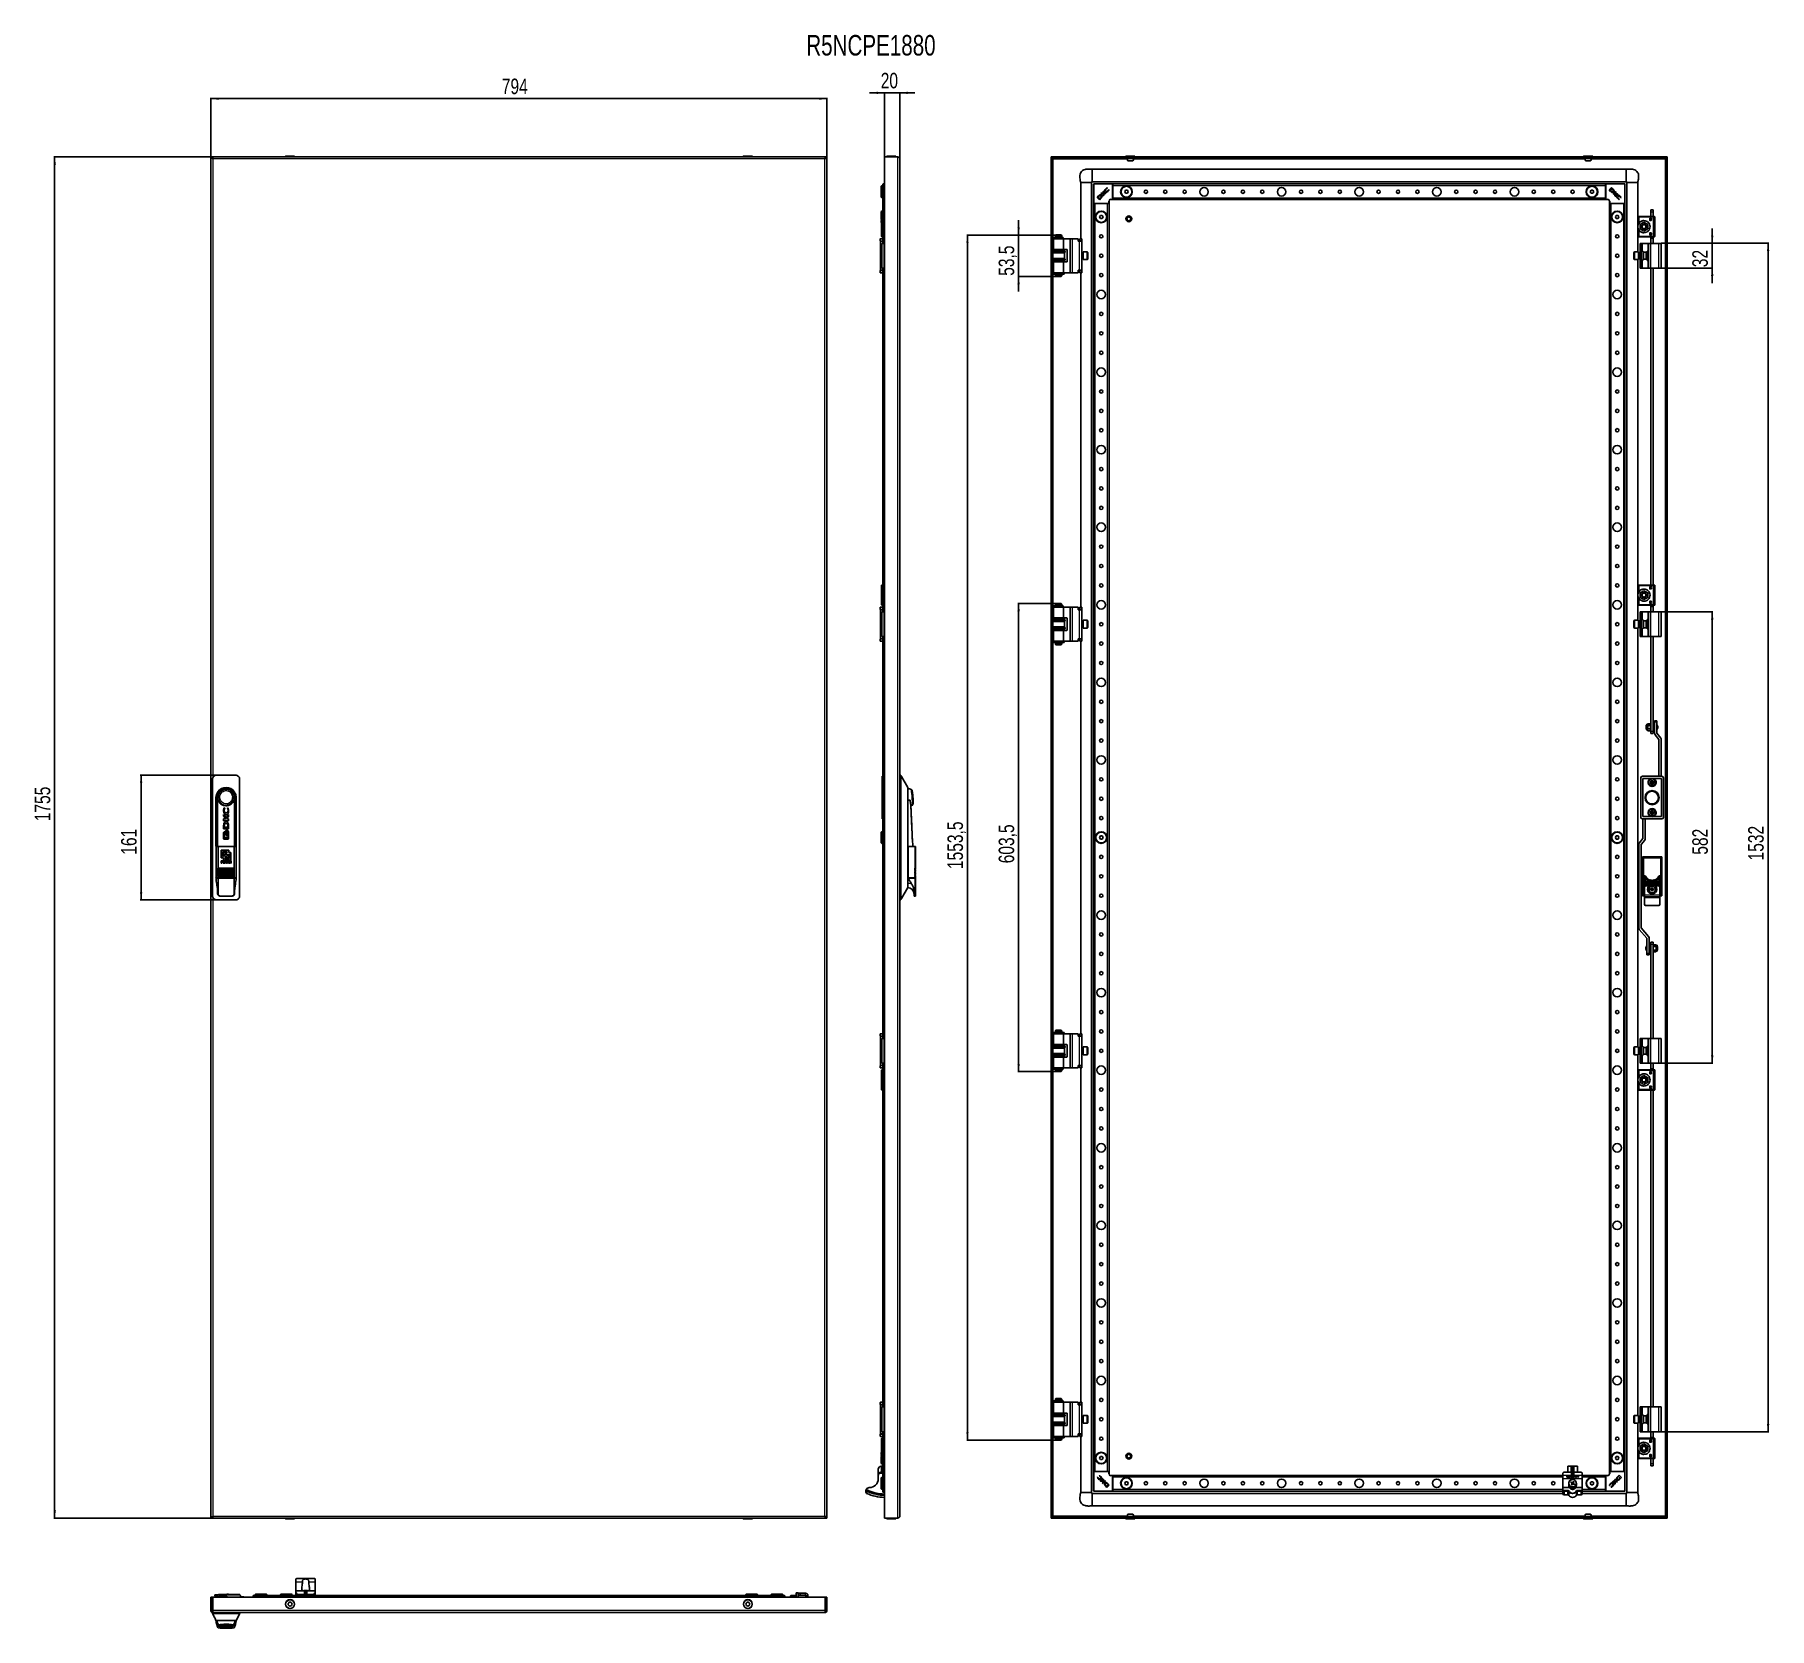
# Model space of a CAD drawing. Header units: millimetres. Extents: x -598 to 1638, y -1011 to 1043.
import ezdxf

# ---------------------------------------------------------------- set-up
doc = ezdxf.new("R2010")
doc.units = ezdxf.units.MM
doc.layers.add('FORMAT', color=7, linetype='Continuous')
doc.styles.add('SLDTEXTSTYLE0', font='TXT', dxfattribs={"width": 0.75})
doc.dimstyles.new('SLDDIMSTYLE0', dxfattribs={"dimtxt": 20, "dimasz": 10, "dimexe": 0, "dimexo": 0.0625, "dimgap": 5, "dimtad": 2, "dimdec": 1, "dimrnd": 1e-09, "dimzin": 12, "dimdsep": 46, "dimtxsty": 'SLDTEXTSTYLE0', "dimsah": 1, "dimcen": 0.09, "dimadec": 0, "dimazin": 3, "dimtfac": 1, "dimtofl": 0, "dimtmove": 0, "dimatfit": 3, "dimfxl": 0, "dimfrac": 2, "dimtolj": 1, "dimtzin": 12, "dimarcsym": 0})
doc.dimstyles.new('SLDDIMSTYLE1', dxfattribs={"dimtxt": 20, "dimasz": 10, "dimexe": 0, "dimexo": 0.0625, "dimgap": 5, "dimtad": 2, "dimdec": 1, "dimrnd": 1e-09, "dimzin": 12, "dimdsep": 46, "dimtxsty": 'SLDTEXTSTYLE0', "dimsah": 1, "dimcen": 0.09, "dimadec": 0, "dimazin": 3, "dimtfac": 1, "dimtmove": 0, "dimatfit": 0, "dimfxl": 0, "dimfrac": 2, "dimtolj": 1, "dimtzin": 12, "dimarcsym": 0})

msp = doc.modelspace()

# ---------------------------------------------------------------- texts
at = {"layer": 'FORMAT', "insert": (396.57, 1042.76), "char_height": 26.458, "attachment_point": 1, "style": 'SLDTEXTSTYLE0'}
msp.add_mtext('R5NCPE1880', dxfattribs=at)

# ---------------------------------------------------------------- blocks, each defined once
blk = doc.blocks.new('_D')
at = {"layer": 'FORMAT'}
for p, q in [((-370.8, 885.7), (-370.8, 961.7)), ((423.2, 885.7), (423.2, 961.7)), ((-370.8, 960.7), (423.2, 960.7))]:
    blk.add_line(p, q, dxfattribs=at)
for points in [[(-370.8, 960.7), (-360.8, 959.1), (-360.8, 962.2)], [(423.2, 960.7), (413.2, 962.2), (413.2, 959.1)]]:
    blk.add_solid(points, dxfattribs=at)
at = {"layer": 'FORMAT', "insert": (4.1, 986.5), "char_height": 20, "attachment_point": 1, "style": 'SLDTEXTSTYLE0'}
blk.add_mtext('794', dxfattribs=at)
blk = doc.blocks.new('_D_1')
at = {"layer": 'FORMAT'}
for p, q in [((-370.8, 885.7), (-573.2, 885.7)), ((-572.2, -869.3), (-572.2, 885.7)), ((-370.8, -869.3), (-573.2, -869.3))]:
    blk.add_line(p, q, dxfattribs=at)
for points in [[(-572.2, 885.7), (-573.7, 875.7), (-570.6, 875.7)], [(-572.2, -869.3), (-570.6, -859.3), (-573.7, -859.3)]]:
    blk.add_solid(points, dxfattribs=at)
at = {"layer": 'FORMAT', "insert": (-597.9, 29.1), "char_height": 20, "attachment_point": 1, "rotation": 90, "style": 'SLDTEXTSTYLE0'}
blk.add_mtext('1755', dxfattribs=at)
blk = doc.blocks.new('_D_2')
at = {"layer": 'FORMAT'}
for p, q in [((-363.3, 88.7), (-461.8, 88.7)), ((-460.8, 88.7), (-460.8, -72.3)), ((-363.3, -72.3), (-461.8, -72.3))]:
    blk.add_line(p, q, dxfattribs=at)
for points in [[(-460.8, 88.7), (-462.3, 78.7), (-459.2, 78.7)], [(-460.8, -72.3), (-459.2, -62.3), (-462.3, -62.3)]]:
    blk.add_solid(points, dxfattribs=at)
at = {"layer": 'FORMAT', "insert": (-486.6, -14), "char_height": 20, "attachment_point": 1, "rotation": 90, "style": 'SLDTEXTSTYLE0'}
blk.add_mtext('161', dxfattribs=at)
blk = doc.blocks.new('_D_3')
at = {"layer": 'FORMAT'}
for p, q in [((497.3, 968.2), (478, 968.2)), ((497.3, 885.7), (497.3, 969.2)), ((497.3, 968.2), (517.3, 968.2)), ((517.3, 883.1), (517.3, 969.2)), ((517.3, 968.2), (536.5, 968.2))]:
    blk.add_line(p, q, dxfattribs=at)
for points in [[(497.3, 968.2), (487.3, 969.7), (487.3, 966.6)], [(517.3, 968.2), (527.3, 966.6), (527.3, 969.7)]]:
    blk.add_solid(points, dxfattribs=at)
at = {"layer": 'FORMAT', "insert": (492.5, 994), "char_height": 20, "attachment_point": 1, "style": 'SLDTEXTSTYLE0'}
blk.add_mtext('20', dxfattribs=at)
blk = doc.blocks.new('_D_4')
at = {"layer": 'FORMAT'}
for p, q in [((718.3, 784.9), (669.2, 784.9)), ((670.2, 784.9), (670.2, 804.1)), ((670.2, 784.9), (670.2, 731.4)), ((718.3, 731.4), (669.2, 731.4)), ((670.2, 731.4), (670.2, 712.2))]:
    blk.add_line(p, q, dxfattribs=at)
for points in [[(670.2, 784.9), (671.8, 794.9), (668.7, 794.9)], [(670.2, 731.4), (668.7, 721.4), (671.8, 721.4)]]:
    blk.add_solid(points, dxfattribs=at)
at = {"layer": 'FORMAT', "insert": (644.5, 732.3), "char_height": 20, "attachment_point": 1, "rotation": 90, "style": 'SLDTEXTSTYLE0'}
blk.add_mtext('53,5', dxfattribs=at)
blk = doc.blocks.new('_D_5')
at = {"layer": 'FORMAT'}
for p, q in [((1498.3, 774.2), (1637.2, 774.2)), ((1636.2, 774.2), (1636.2, -757.8)), ((1498.3, -757.8), (1637.2, -757.8))]:
    blk.add_line(p, q, dxfattribs=at)
for points in [[(1636.2, 774.2), (1634.7, 764.2), (1637.8, 764.2)], [(1636.2, -757.8), (1637.8, -747.8), (1634.7, -747.8)]]:
    blk.add_solid(points, dxfattribs=at)
at = {"layer": 'FORMAT', "insert": (1610.5, -21.4), "char_height": 20, "attachment_point": 1, "rotation": 90, "style": 'SLDTEXTSTYLE0'}
blk.add_mtext('1532', dxfattribs=at)
blk = doc.blocks.new('_D_6')
at = {"layer": 'FORMAT'}
for p, q in [((1564.2, 774.2), (1564.2, 793.4)), ((1498.3, 774.2), (1565.2, 774.2)), ((1564.2, 774.2), (1564.2, 742.2)), ((1498.3, 742.2), (1565.2, 742.2)), ((1564.2, 742.2), (1564.2, 722.9))]:
    blk.add_line(p, q, dxfattribs=at)
for points in [[(1564.2, 774.2), (1565.8, 784.2), (1562.7, 784.2)], [(1564.2, 742.2), (1562.7, 732.2), (1565.8, 732.2)]]:
    blk.add_solid(points, dxfattribs=at)
at = {"layer": 'FORMAT', "insert": (1538.5, 743.4), "char_height": 20, "attachment_point": 1, "rotation": 90, "style": 'SLDTEXTSTYLE0'}
blk.add_mtext('32', dxfattribs=at)
blk = doc.blocks.new('_D_7')
at = {"layer": 'FORMAT'}
for p, q in [((718.3, 784.9), (603.3, 784.9)), ((604.3, 784.9), (604.3, -768.6)), ((718.3, -768.6), (603.3, -768.6))]:
    blk.add_line(p, q, dxfattribs=at)
for points in [[(604.3, 784.9), (602.8, 774.9), (605.8, 774.9)], [(604.3, -768.6), (605.8, -758.6), (602.8, -758.6)]]:
    blk.add_solid(points, dxfattribs=at)
at = {"layer": 'FORMAT', "insert": (578.5, -32.5), "char_height": 20, "attachment_point": 1, "rotation": 90, "style": 'SLDTEXTSTYLE0'}
blk.add_mtext('1553,5', dxfattribs=at)
blk = doc.blocks.new('_D_8')
at = {"layer": 'FORMAT'}
for p, q in [((1495.3, 299.2), (1565.2, 299.2)), ((1564.2, 299.2), (1564.2, -282.8)), ((1495.3, -282.8), (1565.2, -282.8))]:
    blk.add_line(p, q, dxfattribs=at)
for points in [[(1564.2, 299.2), (1562.7, 289.2), (1565.8, 289.2)], [(1564.2, -282.8), (1565.8, -272.8), (1562.7, -272.8)]]:
    blk.add_solid(points, dxfattribs=at)
at = {"layer": 'FORMAT', "insert": (1538.5, -14), "char_height": 20, "attachment_point": 1, "rotation": 90, "style": 'SLDTEXTSTYLE0'}
blk.add_mtext('582', dxfattribs=at)
blk = doc.blocks.new('_D_9')
at = {"layer": 'FORMAT'}
for p, q in [((718.3, 309.9), (669.2, 309.9)), ((670.2, 309.9), (670.2, -293.6)), ((718.3, -293.6), (669.2, -293.6))]:
    blk.add_line(p, q, dxfattribs=at)
for points in [[(670.2, 309.9), (668.7, 299.9), (671.8, 299.9)], [(670.2, -293.6), (671.8, -283.6), (668.7, -283.6)]]:
    blk.add_solid(points, dxfattribs=at)
at = {"layer": 'FORMAT', "insert": (644.5, -25.1), "char_height": 20, "attachment_point": 1, "rotation": 90, "style": 'SLDTEXTSTYLE0'}
blk.add_mtext('603,5', dxfattribs=at)

# ---------------------------------------------------------------- dimensions: what is measured, and where the dimension line sits
at = {"layer": 'FORMAT'}
for base, p1, p2, dimstyle, picture, middle in [((423.24, 960.67), (-370.76, 885.67), (423.24, 885.67), 'SLDDIMSTYLE0', '_D', (26.24, 960.67)), ((517.27, 968.17), (497.27, 885.67), (517.27, 883.07), 'SLDDIMSTYLE1', '_D_3', (507.27, 968.17))]:
    dim = msp.add_linear_dim(base=base, p1=p1, p2=p2, dimstyle=dimstyle, dxfattribs=at)
    dim.commit()
    dim.dimension.update_dxf_attribs({"geometry": picture, "text_midpoint": middle, "dimtype": 160})
for base, p1, p2, dimstyle, picture, middle in [((-572.15, 885.67), (-370.76, -869.33), (-370.76, 885.67), 'SLDDIMSTYLE0', '_D_1', (-572.15, 58.63)), ((604.31, -768.58), (718.32, 784.92), (718.32, -768.58), 'SLDDIMSTYLE0', '_D_7', (604.31, 8.17)), ((670.24, 731.42), (718.32, 784.92), (718.32, 731.42), 'SLDDIMSTYLE1', '_D_4', (670.24, 758.17)), ((1564.25, 742.17), (1498.24, 774.17), (1498.24, 742.17), 'SLDDIMSTYLE1', '_D_6', (1564.25, 758.17)), ((1636.25, -757.83), (1498.24, 774.17), (1498.24, -757.83), 'SLDDIMSTYLE0', '_D_5', (1636.25, 8.17)), ((670.24, -293.58), (718.32, 309.92), (718.32, -293.58), 'SLDDIMSTYLE0', '_D_9', (670.24, 8.17)), ((1564.25, -282.83), (1495.24, 299.17), (1495.24, -282.83), 'SLDDIMSTYLE0', '_D_8', (1564.25, 8.17)), ((-460.77, -72.33), (-363.26, 88.67), (-363.26, -72.33), 'SLDDIMSTYLE0', '_D_2', (-460.77, 8.17))]:
    dim = msp.add_linear_dim(base=base, p1=p1, p2=p2, angle=90, dimstyle=dimstyle, dxfattribs=at)
    dim.commit()
    dim.dimension.update_dxf_attribs({"geometry": picture, "text_midpoint": middle, "dimtype": 160})

# ---------------------------------------------------------------- linework, layer by layer
at = {"color": 7, "linetype": 'Continuous', "lineweight": 25}
for p, q in [((-370.76, -869.33), (-370.76, 885.67)), ((-370.76, 885.67), (-368.76, 885.67)), ((-368.46, 883.95), (-368.46, 885.67)), ((420.94, 885.67), (-368.46, 885.67)), ((-274.51, 886.42), (-274.51, 885.67)), ((-274.26, 886.67), (-263.26, 886.67)), ((-263.01, 885.67), (-263.01, 886.42)), ((315.49, 886.42), (315.49, 885.67)), ((315.74, 886.67), (318.23, 886.67)), ((318.23, 886.67), (326.74, 886.67)), ((326.99, 885.67), (326.99, 886.42)), ((420.94, 885.67), (420.94, 883.97)), ((423.24, 885.67), (421.24, 885.67)), ((423.24, -869.33), (423.24, 885.67)), ((497.27, -869.33), (497.27, 885.67)), ((514.67, 885.67), (497.27, 885.67)), ((500.52, 886.42), (500.52, 885.67)), ((500.77, 886.67), (501.67, 886.67)), ((501.67, 886.67), (511.77, 886.67)), ((512.02, 885.67), (512.02, 886.42)), ((517.27, 883.07), (517.27, 85.67)), ((712.24, 885.67), (712.24, -869.33)), ((712.24, 885.67), (714.24, 885.67)), ((714.24, 885.67), (714.24, -869.33)), ((714.54, 883.67), (714.54, 885.67)), ((1503.94, 885.67), (714.54, 885.67)), ((1503.94, 883.67), (714.54, 883.67)), ((714.84, 883.07), (714.64, 883.67)), ((808.49, 886.42), (808.49, 885.67)), ((808.74, 886.67), (819.74, 886.67)), ((819.99, 885.67), (819.99, 886.42)), ((1398.49, 886.42), (1398.49, 885.67)), ((1398.74, 886.67), (1407.25, 886.67)), ((1407.25, 886.67), (1409.74, 886.67)), ((1409.99, 885.67), (1409.99, 886.42)), ((1503.85, 883.67), (1503.64, 883.07)), ((1503.94, 883.67), (1503.94, 885.67)), ((1504.24, -869.33), (1504.24, 885.67)), ((1506.24, 885.67), (1504.24, 885.67)), ((1506.24, -869.33), (1506.24, 885.67)), ((495.27, 825.97), (495.27, 850.37)), ((495.57, 850.67), (497.27, 850.67)), ((750.24, 852.67), (751.22, 852.67)), ((750.24, 852.67), (750.24, 780.17)), ((751.22, 852.67), (753.67, 852.67)), ((753.67, 852.67), (757.24, 852.67)), ((757.24, 852.67), (760.81, 852.67)), ((764.24, 852.67), (764.24, -836.33)), ((765.24, 869.67), (765.24, 853.83)), ((765.24, 869.67), (1453.24, 869.67)), ((765.24, 853.67), (1453.24, 853.67)), ((766.74, 825.97), (766.74, 850.37)), ((767.04, 850.67), (791.44, 850.67)), ((791.74, 850.67), (1426.74, 850.67)), ((791.74, 850.37), (791.74, 850.67)), ((791.74, 850.37), (791.74, 849.72)), ((791.74, 848.67), (791.74, 849.72)), ((1426.74, 850.37), (1426.74, 850.67)), ((1426.74, 849.72), (1426.74, 850.37)), ((1426.74, 848.67), (1426.74, 849.72)), ((1427.04, 850.67), (1451.44, 850.67)), ((1451.74, 850.37), (1451.74, 825.97)), ((1454.24, 852.67), (1454.24, -836.33)), ((1468.24, 852.67), (1468.24, 808.34)), ((493.77, 848.17), (493.27, 847.67)), ((493.27, 840.67), (493.27, 847.67)), ((493.27, 833.67), (493.27, 840.67)), ((493.27, 833.67), (493.77, 833.17)), ((495.27, 848.17), (493.77, 848.17)), ((493.77, 848.17), (493.77, 840.67)), ((493.77, 840.67), (493.77, 833.17)), ((493.77, 833.17), (495.07, 833.17)), ((495.05, 839.61), (495.07, 839.61)), ((495.27, 836.38), (495.05, 836.38)), ((495.07, 846.02), (495.27, 846.02)), ((495.07, 844.03), (495.07, 846.02)), ((495.07, 844.03), (495.27, 844.03)), ((495.07, 842.06), (495.07, 844.03)), ((495.07, 842.06), (495.27, 842.06)), ((495.07, 841.02), (495.27, 841.02)), ((495.07, 839.97), (495.07, 841.02)), ((495.07, 839.97), (495.27, 839.97)), ((495.07, 838.58), (495.07, 839.97)), ((495.07, 838.58), (495.27, 838.58)), ((495.07, 838.09), (495.07, 838.58)), ((495.07, 837.3), (495.07, 838.09)), ((495.07, 838.09), (495.27, 838.09)), ((495.07, 837.3), (495.27, 837.3)), ((495.07, 836.52), (495.07, 837.3)), ((495.07, 833.07), (495.27, 833.07)), ((495.07, 832.73), (495.07, 833.07)), ((495.07, 832.73), (495.27, 832.73)), ((495.07, 832.06), (495.07, 832.71)), ((495.07, 832.06), (495.27, 832.06)), ((495.07, 831.03), (495.27, 831.03)), ((495.07, 830.92), (495.07, 831.03)), ((495.07, 830.92), (495.27, 830.92)), ((495.07, 830.67), (495.07, 830.92)), ((495.07, 830.67), (495.27, 830.67)), ((495.07, 830.32), (495.07, 830.67)), ((495.07, 830.32), (495.27, 830.32)), ((773.38, 835.27), (771.39, 833.28)), ((771.39, 833.28), (774.35, 830.32)), ((773.63, 834.72), (772.91, 833.98)), ((772.91, 833.98), (775.09, 831.8)), ((774.35, 830.32), (776.24, 832.21)), ((775.09, 831.8), (775.75, 832.48)), ((776.24, 832.21), (776.26, 832.22)), ((777.44, 839.33), (776.39, 838.28)), ((776.39, 838.28), (779.35, 835.32)), ((778.83, 837.94), (777.44, 839.33)), ((779.32, 841.2), (778.83, 837.94)), ((779.17, 837.62), (781.83, 837.79)), ((780.41, 836.38), (779.17, 837.62)), ((780.11, 842), (779.32, 841.2)), ((779.35, 835.32), (780.41, 836.38)), ((779.64, 838.9), (780.11, 842)), ((783.11, 839.08), (779.64, 838.9)), ((781.83, 837.79), (783.11, 839.08)), ((784.68, 845.12), (784.34, 845.81)), ((784.54, 844.99), (784.68, 845.12)), ((786.49, 843.55), (786.38, 843.44)), ((786.74, 843.04), (786.49, 843.55)), ((786.74, 828.67), (786.74, 825.97)), ((791.44, 830.67), (788.74, 830.67)), ((791.74, 832.67), (791.74, 848.67)), ((791.74, 831.62), (791.74, 832.67)), ((791.74, 831.62), (791.74, 830.97)), ((791.74, 830.67), (791.74, 830.97)), ((791.74, 830.67), (1426.74, 830.67)), ((808.09, 842.67), (806.93, 840.67)), ((806.93, 840.67), (808.09, 838.67)), ((810.4, 842.67), (808.09, 842.67)), ((808.09, 838.67), (810.4, 838.67)), ((811.55, 840.67), (810.4, 842.67)), ((810.4, 838.67), (811.55, 840.67)), ((1408.09, 842.67), (1406.93, 840.67)), ((1406.93, 840.67), (1408.09, 838.67)), ((1410.4, 842.67), (1408.09, 842.67)), ((1408.09, 838.67), (1410.4, 838.67)), ((1411.55, 840.67), (1410.4, 842.67)), ((1410.4, 838.67), (1411.55, 840.67)), ((1426.74, 832.67), (1426.74, 848.67)), ((1426.74, 831.62), (1426.74, 832.67)), ((1426.74, 830.97), (1426.74, 831.62)), ((1426.74, 830.67), (1426.74, 830.97)), ((1429.74, 830.67), (1427.04, 830.67)), ((1434.35, 846.02), (1431.39, 843.06)), ((1431.39, 843.06), (1433.28, 841.17)), ((1431.74, 825.97), (1431.74, 828.67)), ((1435.05, 844.5), (1432.87, 842.32)), ((1432.87, 842.32), (1433.55, 841.66)), ((1433.28, 841.17), (1433.3, 841.15)), ((1436.34, 844.03), (1434.35, 846.02)), ((1435.79, 843.78), (1435.05, 844.5)), ((1439.35, 841.02), (1436.39, 838.06)), ((1436.39, 838.06), (1437.45, 837)), ((1437.45, 837), (1438.69, 838.24)), ((1438.69, 838.24), (1438.87, 835.58)), ((1438.87, 835.58), (1440.15, 834.3)), ((1439.01, 838.58), (1440.4, 839.97)), ((1442.27, 838.09), (1439.01, 838.58)), ((1440.4, 839.97), (1439.35, 841.02)), ((1439.97, 837.77), (1443.07, 837.3)), ((1440.15, 834.3), (1439.97, 837.77)), ((1443.07, 837.3), (1442.27, 838.09)), ((1444.11, 830.67), (1444.62, 830.92)), ((1444.62, 830.92), (1444.52, 831.03)), ((1446.06, 832.87), (1446.2, 832.73)), ((1446.2, 832.73), (1446.88, 833.07)), ((493.77, 815.67), (493.27, 815.17)), ((493.27, 805.94), (493.27, 815.17)), ((493.27, 804.27), (493.27, 804.96)), ((493.67, 808.17), (493.67, 783.17)), ((495.27, 815.67), (493.77, 815.67)), ((493.77, 815.67), (493.77, 808.49)), ((495.27, 825.67), (495.27, 808.67)), ((495.27, 825.67), (495.57, 825.67)), ((496.22, 825.67), (495.57, 825.67)), ((497.16, 808.67), (495.67, 808.67)), ((496.22, 825.67), (497.27, 825.67)), ((766.74, -809.33), (766.74, 825.67)), ((767.04, 825.67), (766.74, 825.67)), ((767.69, 825.67), (767.04, 825.67)), ((768.74, 825.67), (767.69, 825.67)), ((784.74, 825.67), (768.74, 825.67)), ((775.59, 810.17), (774.43, 808.17)), ((774.43, 808.17), (775.59, 806.17)), ((777.9, 810.17), (775.59, 810.17)), ((775.59, 806.17), (777.9, 806.17)), ((779.05, 808.17), (777.9, 810.17)), ((777.9, 806.17), (779.05, 808.17)), ((785.79, 825.67), (784.74, 825.67)), ((786.44, 825.67), (785.79, 825.67)), ((786.74, 825.67), (786.44, 825.67)), ((786.74, -809.33), (786.74, 825.67)), ((1431.74, 825.67), (1431.74, -809.33)), ((1431.74, 825.67), (1432.04, 825.67)), ((1432.69, 825.67), (1432.04, 825.67)), ((1432.69, 825.67), (1433.74, 825.67)), ((1433.74, 825.67), (1449.74, 825.67)), ((1440.59, 810.17), (1439.43, 808.17)), ((1439.43, 808.17), (1440.59, 806.17)), ((1442.9, 810.17), (1440.59, 810.17)), ((1440.59, 806.17), (1442.9, 806.17)), ((1444.05, 808.17), (1442.9, 810.17)), ((1442.9, 806.17), (1444.05, 808.17)), ((1449.74, 825.67), (1450.79, 825.67)), ((1451.44, 825.67), (1450.79, 825.67)), ((1451.44, 825.67), (1451.74, 825.67)), ((1451.74, 825.67), (1451.74, -809.33)), ((1468.24, 808.17), (1468.24, 783.17)), ((1488.24, 808.67), (1470.24, 808.67)), ((1483.68, 805.63), (1483.68, 803.76)), ((1484.21, 805.37), (1484.21, 805.59)), ((1484.59, 805.37), (1484.21, 805.37)), ((1484.21, 805.02), (1484.64, 805.02)), ((1484.21, 804.43), (1484.21, 805.02)), ((1484.94, 817.37), (1487.94, 817.37)), ((1484.94, 814.37), (1484.94, 817.37)), ((1484.94, 814.37), (1484.94, 808.67)), ((1487.94, 817.37), (1487.94, 814.37)), ((1487.94, 814.37), (1487.94, 808.67)), ((1488.84, 808.67), (1488.59, 808.67)), ((1490.24, 783.17), (1490.24, 808.17)), ((493.27, 801.17), (493.27, 803.46)), ((493.27, 801.17), (493.77, 800.67)), ((495.27, 782.67), (495.27, 774.17)), ((495.67, 782.67), (497.27, 782.67)), ((718.32, 784.92), (717.74, 783.92)), ((717.74, 783.92), (717.74, 781.92)), ((725.74, 783.92), (717.74, 783.92)), ((718.32, 784.92), (725.16, 784.92)), ((725.74, 783.92), (725.16, 784.92)), ((725.74, 781.92), (725.74, 783.92)), ((1468.24, 782.99), (1468.24, 763.17)), ((1469.07, 798.8), (1470.58, 801.05)), ((1470.58, 790.29), (1469.07, 792.54)), ((1470.24, 782.67), (1488.24, 782.67)), ((1476.24, 801.38), (1471.29, 798.53)), ((1471.29, 798.53), (1471.29, 796.67)), ((1471.29, 794.67), (1471.29, 796.67)), ((1471.29, 796.67), (1473.25, 796.67)), ((1471.29, 794.67), (1471.29, 792.81)), ((1471.29, 794.67), (1473.25, 794.67)), ((1471.29, 792.81), (1476.24, 789.95)), ((1473.95, 796.67), (1473.25, 796.67)), ((1473.25, 794.67), (1473.95, 794.67)), ((1481.19, 798.53), (1476.24, 801.38)), ((1476.24, 789.95), (1481.19, 792.81)), ((1479.23, 796.67), (1478.53, 796.67)), ((1478.53, 794.67), (1479.23, 794.67)), ((1479.23, 796.67), (1481.19, 796.67)), ((1479.23, 794.67), (1481.19, 794.67)), ((1481.19, 796.67), (1481.19, 798.53)), ((1481.19, 796.67), (1481.19, 794.67)), ((1481.19, 792.81), (1481.19, 794.67)), ((1483.68, 785.71), (1483.68, 787.58)), ((1484.14, 803.76), (1484.14, 804.04)), ((1484.14, 787.58), (1484.14, 787.3)), ((1484.21, 786.32), (1484.21, 786.9)), ((1484.64, 786.32), (1484.21, 786.32)), ((1484.59, 785.96), (1484.21, 785.96)), ((1484.21, 785.96), (1484.21, 785.74)), ((1484.94, 782.74), (1484.94, 780.87)), ((1487.94, 782.74), (1487.94, 780.87)), ((1488.59, 782.67), (1488.84, 782.67)), ((491.72, 779.67), (491.72, 777.67)), ((495.27, 780.17), (492.22, 780.17)), ((492.22, 777.17), (495.27, 777.17)), ((492.22, 777.17), (492.22, 776.87)), ((492.22, 739.47), (492.22, 776.87)), ((492.22, 776.87), (495.22, 776.87)), ((493.77, 742.17), (493.77, 774.17)), ((493.77, 774.17), (496.77, 774.17)), ((494.72, 777.17), (494.72, 776.87)), ((495.22, 776.87), (495.27, 776.87)), ((497.27, 774.17), (496.77, 774.17)), ((714.24, 765.17), (729.24, 765.17)), ((729.24, 764.57), (714.24, 764.57)), ((729.24, 761.77), (714.24, 761.77)), ((714.59, 781.87), (714.59, 780.97)), ((714.59, 781.87), (727.48, 781.87)), ((714.59, 780.97), (727.48, 780.97)), ((715.29, 780.17), (715.29, 766.17)), ((715.29, 780.17), (728.19, 780.17)), ((728.19, 766.17), (715.29, 766.17)), ((722.5, 781.92), (717.74, 781.92)), ((717.74, 780.92), (717.74, 780.17)), ((722.5, 780.92), (717.74, 780.92)), ((717.74, 766.17), (717.74, 765.17)), ((718.24, 781.92), (718.24, 781.87)), ((718.24, 780.97), (718.24, 780.92)), ((725.74, 781.92), (722.5, 781.92)), ((725.74, 780.92), (722.5, 780.92)), ((725.24, 781.87), (725.24, 781.92)), ((725.24, 780.92), (725.24, 780.97)), ((725.74, 780.17), (725.74, 780.92)), ((725.74, 765.17), (725.74, 766.17)), ((727.48, 781.87), (727.57, 781.87)), ((727.48, 780.97), (727.57, 780.97)), ((727.57, 780.97), (727.57, 781.87)), ((727.57, 781.87), (727.78, 781.87)), ((727.57, 780.97), (727.78, 780.97)), ((727.78, 780.97), (727.78, 781.87)), ((728.19, 766.17), (728.19, 780.17)), ((736.29, 780.17), (728.19, 780.17)), ((728.19, 766.17), (732.29, 766.17)), ((729.24, 764.57), (729.24, 765.17)), ((729.94, 763.88), (729.24, 764.57)), ((729.24, 761.77), (729.94, 762.45)), ((729.24, 754.57), (729.24, 761.77)), ((732.79, 765.67), (732.79, 750.67)), ((736.79, 780.17), (736.29, 780.17)), ((736.79, 736.17), (736.79, 780.17)), ((736.79, 780.17), (739.79, 780.17)), ((746.79, 780.17), (739.79, 780.17)), ((746.79, 780.17), (746.79, 776.87)), ((746.79, 776.87), (748.79, 776.87)), ((748.79, 776.87), (751.79, 776.87)), ((749.29, 780.17), (751.79, 780.17)), ((749.29, 779.67), (749.29, 780.17)), ((749.29, 779.67), (749.29, 777.67)), ((749.29, 777.17), (749.29, 777.67)), ((751.79, 777.17), (749.29, 777.17)), ((749.29, 777.17), (749.29, 776.87)), ((751.79, 780.17), (751.79, 779.67)), ((751.79, 779.67), (751.79, 777.67)), ((751.79, 777.67), (751.79, 777.17)), ((751.79, 776.87), (751.79, 777.17)), ((751.79, 739.47), (751.79, 776.87)), ((753.04, 761.17), (751.79, 761.17)), ((758.69, 763.17), (753.29, 763.17)), ((753.29, 763.17), (753.29, 753.17)), ((759.29, 762.57), (759.29, 753.77)), ((1463.24, 755.92), (1463.24, 762.57)), ((1469.24, 763.17), (1463.84, 763.17)), ((1469.24, 755.61), (1469.24, 763.17)), ((1470.74, 761.17), (1469.49, 761.17)), ((1471.24, 763.17), (1470.74, 763.17)), ((1470.74, 763.17), (1470.74, 761.96)), ((1470.74, 761.96), (1470.74, 753.17)), ((1471.24, 774.17), (1473.24, 774.17)), ((1471.24, 773.17), (1471.24, 774.17)), ((1471.24, 772.17), (1471.24, 773.17)), ((1471.24, 771.17), (1471.24, 772.17)), ((1473.24, 771.17), (1471.24, 771.17)), ((1471.24, 771.17), (1471.24, 770.67)), ((1473.24, 770.67), (1471.24, 770.67)), ((1471.24, 770.67), (1471.24, 745.67)), ((1473.24, 774.17), (1473.24, 773.17)), ((1474.24, 774.17), (1473.24, 774.17)), ((1473.24, 772.17), (1473.24, 773.17)), ((1473.24, 772.17), (1473.24, 771.17)), ((1473.24, 771.17), (1473.24, 770.67)), ((1473.24, 770.67), (1473.24, 745.67)), ((1473.24, 764.17), (1474.24, 764.17)), ((1474.24, 774.17), (1481.24, 774.17)), ((1474.94, 764.17), (1474.24, 764.17)), ((1474.94, 764.17), (1474.94, 763.72)), ((1478.87, 762.67), (1475.74, 762.67)), ((1475.74, 753.67), (1475.74, 762.67)), ((1479.74, 762.17), (1478.87, 762.67)), ((1478.87, 753.67), (1478.87, 762.67)), ((1479.74, 754.17), (1479.74, 762.17)), ((1480.54, 752.17), (1480.54, 764.17)), ((1481.24, 764.17), (1480.54, 764.17)), ((1482.24, 774.17), (1481.24, 774.17)), ((1481.24, 764.17), (1482.24, 764.17)), ((1482.24, 774.17), (1485.24, 774.17)), ((1482.24, 742.17), (1482.24, 774.17)), ((1484.94, 780.87), (1484.94, 774.17)), ((1495.24, 774.17), (1485.24, 774.17)), ((1487.94, 780.87), (1487.94, 774.17)), ((1495.24, 774.17), (1498.24, 774.17)), ((1498.24, 742.17), (1498.24, 774.17)), ((491.72, 738.67), (491.72, 736.67)), ((495.22, 739.47), (492.22, 739.47)), ((492.22, 739.47), (492.22, 739.17)), ((495.27, 739.17), (492.22, 739.17)), ((496.77, 742.17), (493.77, 742.17)), ((494.72, 739.47), (494.72, 739.17)), ((495.27, 739.47), (495.22, 739.47)), ((495.27, 742.17), (495.27, 333.67)), ((496.77, 742.17), (497.27, 742.17)), ((729.24, 754.57), (714.24, 754.57)), ((729.24, 751.77), (714.24, 751.77)), ((714.24, 751.17), (729.24, 751.17)), ((715.29, 750.17), (715.29, 736.17)), ((715.29, 750.17), (728.19, 750.17)), ((717.74, 751.17), (717.74, 750.17)), ((725.74, 750.17), (725.74, 751.17)), ((728.19, 736.17), (728.19, 750.17)), ((732.29, 750.17), (728.19, 750.17)), ((729.94, 753.88), (729.24, 754.57)), ((729.24, 751.77), (729.94, 752.46)), ((729.24, 751.17), (729.24, 751.77)), ((746.79, 739.47), (748.79, 739.47)), ((746.79, 739.47), (746.79, 736.17)), ((751.79, 739.47), (748.79, 739.47)), ((749.29, 739.47), (749.29, 739.17)), ((749.29, 739.17), (751.79, 739.17)), ((749.29, 738.67), (749.29, 739.17)), ((749.29, 738.67), (749.29, 736.67)), ((751.79, 755.17), (753.04, 755.17)), ((751.79, 739.17), (751.79, 739.47)), ((751.79, 739.17), (751.79, 738.67)), ((751.79, 738.67), (751.79, 736.67)), ((753.29, 753.17), (758.69, 753.17)), ((1463.24, 753.77), (1463.24, 755.92)), ((1463.84, 753.17), (1469.24, 753.17)), ((1468.24, 753.17), (1468.24, 333.34)), ((1469.24, 753.17), (1469.24, 755.61)), ((1469.49, 755.17), (1470.74, 755.17)), ((1470.74, 753.17), (1471.24, 753.17)), ((1473.24, 745.67), (1471.24, 745.67)), ((1471.24, 745.67), (1471.24, 745.17)), ((1471.24, 744.17), (1471.24, 745.17)), ((1471.24, 745.17), (1473.24, 745.17)), ((1471.24, 743.17), (1471.24, 744.17)), ((1471.24, 742.17), (1471.24, 743.17)), ((1473.24, 742.17), (1471.24, 742.17)), ((1474.24, 752.17), (1473.24, 752.17)), ((1473.24, 745.67), (1473.24, 745.17)), ((1473.24, 745.17), (1473.24, 744.17)), ((1473.24, 743.17), (1473.24, 744.17)), ((1473.24, 743.17), (1473.24, 742.17)), ((1473.24, 742.17), (1474.24, 742.17)), ((1474.24, 752.17), (1474.94, 752.17)), ((1481.24, 742.17), (1474.24, 742.17)), ((1474.94, 752.62), (1474.94, 752.17)), ((1475.74, 753.67), (1478.87, 753.67)), ((1478.87, 753.67), (1479.74, 754.17)), ((1480.54, 752.17), (1481.24, 752.17)), ((1482.24, 752.17), (1481.24, 752.17)), ((1481.24, 742.17), (1482.24, 742.17)), ((1485.24, 742.17), (1482.24, 742.17)), ((1484.94, 742.17), (1484.94, 333.67)), ((1485.24, 742.17), (1495.24, 742.17)), ((1487.94, 742.17), (1487.94, 333.67)), ((1498.24, 742.17), (1495.24, 742.17)), ((492.22, 736.17), (495.27, 736.17)), ((714.59, 735.37), (714.59, 734.47)), ((714.59, 735.37), (728.89, 735.37)), ((714.59, 734.47), (728.89, 734.47)), ((728.19, 736.17), (715.29, 736.17)), ((717.74, 736.17), (717.74, 735.42)), ((722.5, 735.42), (717.74, 735.42)), ((717.74, 734.42), (717.74, 732.42)), ((722.5, 734.42), (717.74, 734.42)), ((717.74, 732.42), (718.32, 731.42)), ((717.74, 732.42), (722.5, 732.42)), ((718.24, 735.42), (718.24, 735.37)), ((718.24, 734.47), (718.24, 734.42)), ((722.39, 731.42), (718.32, 731.42)), ((725.16, 731.42), (722.39, 731.42)), ((725.74, 735.42), (722.5, 735.42)), ((725.74, 734.42), (722.5, 734.42)), ((722.5, 732.42), (725.74, 732.42)), ((725.16, 731.42), (725.74, 732.42)), ((725.24, 735.37), (725.24, 735.42)), ((725.24, 734.42), (725.24, 734.47)), ((725.74, 735.42), (725.74, 736.17)), ((725.74, 732.42), (725.74, 734.42)), ((728.19, 736.17), (736.29, 736.17)), ((728.89, 734.47), (728.89, 735.37)), ((736.29, 736.17), (736.79, 736.17)), ((739.79, 736.17), (736.79, 736.17)), ((739.79, 736.17), (746.79, 736.17)), ((749.29, 736.17), (749.29, 736.67)), ((751.79, 736.17), (749.29, 736.17)), ((750.24, 736.17), (750.24, 305.17)), ((751.79, 736.67), (751.79, 736.17)), ((493.67, 333.17), (493.67, 308.17)), ((497.27, 333.67), (495.67, 333.67)), ((1468.24, 333.17), (1468.24, 308.17)), ((1469.07, 323.8), (1470.58, 326.05)), ((1470.58, 315.29), (1469.07, 317.54)), ((1488.24, 333.67), (1470.24, 333.67)), ((1476.24, 326.38), (1471.29, 323.53)), ((1471.29, 323.53), (1471.29, 321.67)), ((1471.29, 319.67), (1471.29, 321.67)), ((1471.29, 321.67), (1473.25, 321.67)), ((1471.29, 319.67), (1471.29, 317.81)), ((1471.29, 319.67), (1473.25, 319.67)), ((1471.29, 317.81), (1476.24, 314.95)), ((1473.95, 321.67), (1473.25, 321.67)), ((1473.25, 319.67), (1473.95, 319.67)), ((1481.19, 323.53), (1476.24, 326.38)), ((1476.24, 314.95), (1481.19, 317.81)), ((1479.23, 321.67), (1478.53, 321.67)), ((1478.53, 319.67), (1479.23, 319.67)), ((1479.23, 321.67), (1481.19, 321.67)), ((1479.23, 319.67), (1481.19, 319.67)), ((1481.19, 321.67), (1481.19, 323.53)), ((1481.19, 321.67), (1481.19, 319.67)), ((1481.19, 317.81), (1481.19, 319.67)), ((1483.68, 330.63), (1483.68, 328.76)), ((1484.14, 328.76), (1484.14, 329.04)), ((1484.21, 330.37), (1484.21, 330.59)), ((1484.59, 330.37), (1484.21, 330.37)), ((1484.21, 330.02), (1484.64, 330.02)), ((1484.21, 329.43), (1484.21, 330.02)), ((1488.84, 333.67), (1488.59, 333.67)), ((1490.24, 308.17), (1490.24, 333.17)), ((491.72, 304.67), (491.72, 302.67)), ((495.27, 305.17), (492.22, 305.17)), ((492.22, 302.17), (495.27, 302.17)), ((492.22, 302.17), (492.22, 301.87)), ((492.22, 264.47), (492.22, 301.87)), ((492.22, 301.87), (495.22, 301.87)), ((493.77, 299.17), (496.77, 299.17)), ((493.77, 267.17), (493.77, 299.17)), ((494.72, 302.17), (494.72, 301.87)), ((495.22, 301.87), (495.27, 301.87)), ((495.27, 307.67), (495.27, 299.17)), ((495.67, 307.67), (497.27, 307.67)), ((497.27, 299.17), (496.77, 299.17)), ((714.59, 306.87), (714.59, 305.97)), ((714.59, 306.87), (727.48, 306.87)), ((714.59, 305.97), (727.48, 305.97)), ((715.29, 305.17), (715.29, 291.17)), ((715.29, 305.17), (728.19, 305.17)), ((728.19, 291.17), (715.29, 291.17)), ((718.32, 309.92), (717.74, 308.92)), ((717.74, 308.92), (717.74, 306.92)), ((725.74, 308.92), (717.74, 308.92)), ((722.5, 306.92), (717.74, 306.92)), ((717.74, 305.92), (717.74, 305.17)), ((722.5, 305.92), (717.74, 305.92)), ((717.74, 291.17), (717.74, 290.17)), ((718.24, 306.92), (718.24, 306.87)), ((718.24, 305.97), (718.24, 305.92)), ((718.32, 309.92), (725.16, 309.92)), ((725.74, 306.92), (722.5, 306.92)), ((725.74, 305.92), (722.5, 305.92)), ((725.74, 308.92), (725.16, 309.92)), ((725.24, 306.87), (725.24, 306.92)), ((725.24, 305.92), (725.24, 305.97)), ((725.74, 306.92), (725.74, 308.92)), ((725.74, 305.17), (725.74, 305.92)), ((725.74, 290.17), (725.74, 291.17)), ((727.48, 306.87), (727.57, 306.87)), ((727.48, 305.97), (727.57, 305.97)), ((727.57, 305.97), (727.57, 306.87)), ((727.57, 306.87), (727.78, 306.87)), ((727.57, 305.97), (727.78, 305.97)), ((727.78, 305.97), (727.78, 306.87)), ((728.19, 291.17), (728.19, 305.17)), ((736.29, 305.17), (728.19, 305.17)), ((728.19, 291.17), (732.29, 291.17)), ((732.79, 290.67), (732.79, 275.67)), ((736.79, 305.17), (736.29, 305.17)), ((736.79, 261.17), (736.79, 305.17)), ((736.79, 305.17), (739.79, 305.17)), ((746.79, 305.17), (739.79, 305.17)), ((746.79, 305.17), (746.79, 301.87)), ((746.79, 301.87), (748.79, 301.87)), ((748.79, 301.87), (751.79, 301.87)), ((749.29, 305.17), (751.79, 305.17)), ((749.29, 304.67), (749.29, 305.17)), ((749.29, 304.67), (749.29, 302.67)), ((749.29, 302.17), (749.29, 302.67)), ((751.79, 302.17), (749.29, 302.17)), ((749.29, 302.17), (749.29, 301.87)), ((751.79, 305.17), (751.79, 304.67)), ((751.79, 304.67), (751.79, 302.67)), ((751.79, 302.67), (751.79, 302.17)), ((751.79, 301.87), (751.79, 302.17)), ((751.79, 264.47), (751.79, 301.87)), ((1468.24, 307.99), (1468.24, 288.17)), ((1470.24, 307.67), (1488.24, 307.67)), ((1471.24, 299.17), (1473.24, 299.17)), ((1471.24, 298.17), (1471.24, 299.17)), ((1471.24, 297.17), (1471.24, 298.17)), ((1471.24, 296.17), (1471.24, 297.17)), ((1473.24, 296.17), (1471.24, 296.17)), ((1471.24, 296.17), (1471.24, 295.67)), ((1473.24, 295.67), (1471.24, 295.67)), ((1471.24, 295.67), (1471.24, 270.67)), ((1473.24, 299.17), (1473.24, 298.17)), ((1474.24, 299.17), (1473.24, 299.17)), ((1473.24, 297.17), (1473.24, 298.17)), ((1473.24, 297.17), (1473.24, 296.17)), ((1473.24, 296.17), (1473.24, 295.67)), ((1473.24, 295.67), (1473.24, 270.67)), ((1474.24, 299.17), (1481.24, 299.17)), ((1482.24, 299.17), (1481.24, 299.17)), ((1482.24, 299.17), (1485.24, 299.17)), ((1482.24, 267.17), (1482.24, 299.17)), ((1483.68, 310.71), (1483.68, 312.58)), ((1484.14, 312.58), (1484.14, 312.3)), ((1484.21, 311.32), (1484.21, 311.9)), ((1484.64, 311.32), (1484.21, 311.32)), ((1484.59, 310.96), (1484.21, 310.96)), ((1484.21, 310.96), (1484.21, 310.74)), ((1484.94, 307.74), (1484.94, 305.87)), ((1484.94, 305.87), (1484.94, 299.17)), ((1495.24, 299.17), (1485.24, 299.17)), ((1487.94, 307.74), (1487.94, 305.87)), ((1487.94, 305.87), (1487.94, 299.17)), ((1488.59, 307.67), (1488.84, 307.67)), ((1495.24, 299.17), (1498.24, 299.17)), ((1498.24, 267.17), (1498.24, 299.17)), ((714.24, 290.17), (729.24, 290.17)), ((729.24, 289.57), (714.24, 289.57)), ((729.24, 286.77), (714.24, 286.77)), ((729.24, 279.57), (714.24, 279.57)), ((729.24, 276.77), (714.24, 276.77)), ((714.24, 276.17), (729.24, 276.17)), ((715.29, 275.17), (715.29, 261.17)), ((715.29, 275.17), (728.19, 275.17)), ((717.74, 276.17), (717.74, 275.17)), ((725.74, 275.17), (725.74, 276.17)), ((728.19, 261.17), (728.19, 275.17)), ((732.29, 275.17), (728.19, 275.17)), ((729.24, 289.57), (729.24, 290.17)), ((729.94, 288.88), (729.24, 289.57)), ((729.24, 286.77), (729.94, 287.45)), ((729.24, 279.57), (729.24, 286.77)), ((729.94, 278.88), (729.24, 279.57)), ((729.24, 276.77), (729.94, 277.46)), ((729.24, 276.17), (729.24, 276.77)), ((753.04, 286.17), (751.79, 286.17)), ((751.79, 280.17), (753.04, 280.17)), ((758.69, 288.17), (753.29, 288.17)), ((753.29, 288.17), (753.29, 278.17)), ((753.29, 278.17), (758.69, 278.17)), ((759.29, 287.57), (759.29, 278.77)), ((1463.24, 280.92), (1463.24, 287.57)), ((1463.24, 278.77), (1463.24, 280.92)), ((1469.24, 288.17), (1463.84, 288.17)), ((1463.84, 278.17), (1469.24, 278.17)), ((1468.24, 278.17), (1468.24, -261.83)), ((1469.24, 280.61), (1469.24, 288.17)), ((1469.24, 278.17), (1469.24, 280.61)), ((1470.74, 286.17), (1469.49, 286.17)), ((1469.49, 280.17), (1470.74, 280.17)), ((1471.24, 288.17), (1470.74, 288.17)), ((1470.74, 288.17), (1470.74, 286.96)), ((1470.74, 286.96), (1470.74, 278.17)), ((1470.74, 278.17), (1471.24, 278.17)), ((1473.24, 270.67), (1471.24, 270.67)), ((1471.24, 270.67), (1471.24, 270.17)), ((1471.24, 269.17), (1471.24, 270.17)), ((1471.24, 270.17), (1473.24, 270.17)), ((1471.24, 268.17), (1471.24, 269.17)), ((1473.24, 289.17), (1474.24, 289.17)), ((1474.24, 277.17), (1473.24, 277.17)), ((1473.24, 270.67), (1473.24, 270.17)), ((1473.24, 270.17), (1473.24, 269.17)), ((1473.24, 268.17), (1473.24, 269.17)), ((1474.94, 289.17), (1474.24, 289.17)), ((1474.24, 277.17), (1474.94, 277.17)), ((1474.94, 289.17), (1474.94, 288.72)), ((1474.94, 277.62), (1474.94, 277.17)), ((1478.87, 287.67), (1475.74, 287.67)), ((1475.74, 278.67), (1475.74, 287.67)), ((1475.74, 278.67), (1478.87, 278.67)), ((1479.74, 287.17), (1478.87, 287.67)), ((1478.87, 278.67), (1478.87, 287.67)), ((1478.87, 278.67), (1479.74, 279.17)), ((1479.74, 279.17), (1479.74, 287.17)), ((1480.54, 277.17), (1480.54, 289.17)), ((1481.24, 289.17), (1480.54, 289.17)), ((1480.54, 277.17), (1481.24, 277.17)), ((1481.24, 289.17), (1482.24, 289.17)), ((1482.24, 277.17), (1481.24, 277.17)), ((491.72, 263.67), (491.72, 261.67)), ((495.22, 264.47), (492.22, 264.47)), ((492.22, 264.47), (492.22, 264.17)), ((495.27, 264.17), (492.22, 264.17)), ((492.22, 261.17), (495.27, 261.17)), ((496.77, 267.17), (493.77, 267.17)), ((494.72, 264.47), (494.72, 264.17)), ((495.27, 264.47), (495.22, 264.47)), ((495.27, 267.17), (495.27, 87.17)), ((496.77, 267.17), (497.27, 267.17)), ((714.59, 260.37), (714.59, 259.47)), ((714.59, 260.37), (728.89, 260.37)), ((714.59, 259.47), (728.89, 259.47)), ((728.19, 261.17), (715.29, 261.17)), ((717.74, 261.17), (717.74, 260.42)), ((722.5, 260.42), (717.74, 260.42)), ((717.74, 259.42), (717.74, 257.42)), ((722.5, 259.42), (717.74, 259.42)), ((717.74, 257.42), (718.32, 256.42)), ((717.74, 257.42), (722.5, 257.42)), ((718.24, 260.42), (718.24, 260.37)), ((718.24, 259.47), (718.24, 259.42)), ((722.39, 256.42), (718.32, 256.42)), ((725.16, 256.42), (722.39, 256.42)), ((725.74, 260.42), (722.5, 260.42)), ((725.74, 259.42), (722.5, 259.42)), ((722.5, 257.42), (725.74, 257.42)), ((725.16, 256.42), (725.74, 257.42)), ((725.24, 260.37), (725.24, 260.42)), ((725.24, 259.42), (725.24, 259.47)), ((725.74, 260.42), (725.74, 261.17)), ((725.74, 257.42), (725.74, 259.42)), ((728.19, 261.17), (736.29, 261.17)), ((728.89, 259.47), (728.89, 260.37)), ((736.29, 261.17), (736.79, 261.17)), ((739.79, 261.17), (736.79, 261.17)), ((739.79, 261.17), (746.79, 261.17)), ((746.79, 264.47), (748.79, 264.47)), ((746.79, 264.47), (746.79, 261.17)), ((751.79, 264.47), (748.79, 264.47)), ((749.29, 264.47), (749.29, 264.17)), ((749.29, 264.17), (751.79, 264.17)), ((749.29, 263.67), (749.29, 264.17)), ((749.29, 263.67), (749.29, 261.67)), ((749.29, 261.17), (749.29, 261.67)), ((751.79, 261.17), (749.29, 261.17)), ((750.24, 261.17), (750.24, -244.83)), ((751.79, 264.17), (751.79, 264.47)), ((751.79, 264.17), (751.79, 263.67)), ((751.79, 263.67), (751.79, 261.67)), ((751.79, 261.67), (751.79, 261.17)), ((1471.24, 267.17), (1471.24, 268.17)), ((1473.24, 267.17), (1471.24, 267.17)), ((1473.24, 268.17), (1473.24, 267.17)), ((1473.24, 267.17), (1474.24, 267.17)), ((1481.24, 267.17), (1474.24, 267.17)), ((1481.24, 267.17), (1482.24, 267.17)), ((1485.24, 267.17), (1482.24, 267.17)), ((1484.94, 267.17), (1484.94, 145.37)), ((1485.24, 267.17), (1495.24, 267.17)), ((1487.94, 267.17), (1487.94, 145.37)), ((1498.24, 267.17), (1495.24, 267.17)), ((1489.94, 156.67), (1489.94, 158.67)), ((1489.94, 158.67), (1492.94, 158.67)), ((1489.94, 156.67), (1489.94, 142.74)), ((1492.94, 158.67), (1492.94, 156.67)), ((1492.94, 142.74), (1492.94, 156.67)), ((1479.74, 153.32), (1479.24, 152.82)), ((1479.24, 147.92), (1479.24, 152.82)), ((1479.24, 147.92), (1479.74, 147.42)), ((1480.94, 154.22), (1479.74, 154.22)), ((1479.74, 150.37), (1479.74, 154.22)), ((1479.74, 146.52), (1479.74, 150.37)), ((1479.74, 146.52), (1480.94, 146.52)), ((1481.29, 154.82), (1480.94, 154.22)), ((1480.94, 150.37), (1480.94, 154.22)), ((1480.94, 146.52), (1480.94, 150.37)), ((1480.94, 146.52), (1481.29, 145.92)), ((1484.39, 154.82), (1481.29, 154.82)), ((1484.39, 152.59), (1481.29, 152.59)), ((1484.39, 148.14), (1481.29, 148.14)), ((1484.39, 145.92), (1481.29, 145.92)), ((1484.74, 154.22), (1484.39, 154.82)), ((1484.39, 145.92), (1484.74, 146.52)), ((1484.74, 154.22), (1484.74, 146.52)), ((1484.94, 153.32), (1484.74, 153.32)), ((1484.74, 147.42), (1484.94, 147.42)), ((1484.94, 142.37), (1484.94, 145.37)), ((1487.94, 142.37), (1484.94, 142.37)), ((1489.94, 154.37), (1487.94, 154.37)), ((1487.94, 146.37), (1489.94, 146.37)), ((1487.94, 145.37), (1487.94, 142.37)), ((1490.63, 140.76), (1495.5, 134.58)), ((1497.85, 136.44), (1492.98, 142.61)), ((1495.54, 134.46), (1495.54, 87.17)), ((1498.54, 87.17), (1498.54, 134.46)), ((-368.76, 83.17), (-368.76, -66.83)), ((-339.26, 88.67), (-363.26, 88.67)), ((-333.76, -66.83), (-333.76, 83.17)), ((494.37, 85.17), (494.37, 87.17)), ((494.37, 87.17), (495.27, 87.17)), ((494.37, 34.17), (494.37, 85.17)), ((495.67, 86.77), (495.67, 85.17)), ((495.67, 86.37), (497.27, 86.37)), ((495.67, 85.17), (495.67, 34.17)), ((518.27, 88.67), (517.27, 88.67)), ((517.27, 85.67), (517.27, 83.17)), ((517.27, 83.17), (517.27, -66.83)), ((518.27, 83.17), (518.27, -66.83)), ((527.27, 72.67), (519.35, 86.75)), ((527.27, 72.67), (527.27, 67.2)), ((527.27, 67.2), (527.27, 59.67)), ((1472.24, 85.17), (1472.24, 34.17)), ((1499.24, 87.17), (1474.24, 87.17)), ((1474.74, 84.17), (1474.74, 35.17)), ((1485.14, 84.17), (1474.74, 84.17)), ((1484.83, 79.33), (1484.47, 79.77)), ((1486.04, 79.77), (1484.47, 79.77)), ((1484.83, 79.01), (1484.47, 78.57)), ((1484.47, 78.57), (1486.04, 78.57)), ((1486.04, 79.33), (1484.83, 79.33)), ((1484.83, 79.01), (1486.04, 79.01)), ((1486.14, 81.44), (1486.14, 79.87)), ((1486.58, 81.08), (1486.14, 81.44)), ((1486.14, 78.47), (1486.14, 76.9)), ((1486.58, 77.26), (1486.14, 76.9)), ((1486.58, 81.08), (1486.58, 79.87)), ((1486.58, 78.47), (1486.58, 77.26)), ((1486.9, 81.08), (1487.34, 81.44)), ((1486.9, 79.87), (1486.9, 81.08)), ((1486.9, 77.26), (1486.9, 78.47)), ((1486.9, 77.26), (1487.34, 76.9)), ((1487.34, 79.87), (1487.34, 81.44)), ((1487.34, 76.9), (1487.34, 78.47)), ((1489.01, 79.77), (1487.44, 79.77)), ((1488.65, 79.33), (1487.44, 79.33)), ((1487.44, 79.01), (1488.65, 79.01)), ((1487.44, 78.57), (1489.01, 78.57)), ((1498.74, 84.17), (1488.34, 84.17)), ((1488.65, 79.33), (1489.01, 79.77)), ((1488.65, 79.01), (1489.01, 78.57)), ((1498.74, 35.17), (1498.74, 84.17)), ((1501.24, 34.17), (1501.24, 85.17)), ((-364.26, 59.67), (-364.26, -3.16)), ((-362.26, -3.33), (-362.26, 56.67)), ((-362.26, 56.67), (-362.26, 56.67)), ((-353.96, 46.34), (-354.49, 43.19)), ((-352.88, 45.97), (-353.96, 46.34)), ((-352.88, 45.68), (-352.88, 45.97)), ((-348.48, 45.95), (-349.28, 46.23)), ((-349.28, 46.23), (-349.28, 45.99)), ((-348.04, 43.16), (-348.48, 45.95)), ((-340.27, 56.67), (-340.27, 56.67)), ((-340.26, 56.67), (-340.26, -3.33)), ((-338.26, -3.33), (-338.26, 59.67)), ((527.27, 59.67), (527.27, -43.33)), ((531.79, 40), (531.39, 49.19)), ((531.51, 45.97), (531.46, 46.34)), ((531.52, 45.97), (531.47, 46.34)), ((531.47, 46.34), (531.59, 43.19)), ((531.52, 45.68), (531.51, 45.97)), ((531.52, 45.97), (531.51, 45.97)), ((531.53, 45.68), (531.52, 45.97)), ((531.53, 45.68), (531.52, 45.68)), ((534.21, 51.61), (534.22, 51.79)), ((-351.62, 34), (-354.41, 37.79)), ((-354.41, 37.79), (-354.41, 36.1)), ((-354.41, 36.1), (-351.46, 32.11)), ((-351.46, 32.11), (-354.41, 32.11)), ((-354.41, 32.11), (-354.41, 29.89)), ((-354.41, 29.89), (-348.12, 29.89)), ((-354.4, 23.48), (-354.4, 19.25)), ((-353.45, 24.15), (-353.53, 23.17)), ((-353.53, 23.17), (-353.53, 21.62)), ((-348.12, 37.88), (-351.62, 34)), ((-350.76, 32.11), (-348.12, 35.15)), ((-348.12, 32.11), (-350.76, 32.11)), ((-348.89, 21.62), (-348.89, 23.04)), ((-348.14, 24.31), (-348.32, 25.93)), ((-348.11, 23.31), (-348.14, 24.31)), ((-348.12, 35.15), (-348.12, 37.88)), ((-348.12, 29.89), (-348.12, 32.11)), ((-348.11, 23.29), (-348.11, 23.31)), ((-348.11, 23.27), (-348.11, 23.29)), ((-348.11, 19.25), (-348.11, 23.27)), ((494.37, 32.17), (494.37, 34.17)), ((494.37, 32.17), (495.27, 32.17)), ((495.27, 32.17), (495.27, -250.83)), ((495.67, 34.17), (495.67, 32.57)), ((497.27, 32.97), (495.67, 32.97)), ((531.88, 37.91), (531.78, 40)), ((531.79, 39.99), (531.78, 39.99)), ((532.06, 34), (531.83, 37.79)), ((532.04, 34.4), (531.9, 37.49)), ((531.9, 36.1), (532.14, 32.11)), ((532.03, 34.4), (532.06, 34)), ((532.1, 32.74), (532.05, 34)), ((532.06, 34), (532.05, 34)), ((532.08, 32.11), (532.07, 32.11)), ((532.14, 32.11), (532.08, 32.11)), ((532.23, 29.89), (532.13, 32.11)), ((532.17, 29.89), (532.17, 29.9)), ((532.17, 29.89), (532.17, 29.89)), ((532.29, 28.63), (532.24, 29.89)), ((532.28, 28.62), (532.28, 28.63)), ((532.39, 26.17), (532.3, 28.3)), ((532.4, 26.17), (532.39, 26.17)), ((532.6, 21.62), (532.4, 26.19)), ((532.45, 24.15), (532.49, 23.17)), ((532.46, 24.15), (532.5, 23.17)), ((1474.24, 32.17), (1499.24, 32.17)), ((1474.74, 35.17), (1485.14, 35.17)), ((1474.94, 32.17), (1474.94, 6.94)), ((1477.94, 6.94), (1477.94, 32.17)), ((1484.83, 40.33), (1484.47, 40.77)), ((1484.47, 40.77), (1486.04, 40.77)), ((1484.83, 40.01), (1484.47, 39.57)), ((1486.04, 39.57), (1484.47, 39.57)), ((1484.83, 40.33), (1486.04, 40.33)), ((1486.04, 40.01), (1484.83, 40.01)), ((1486.14, 40.87), (1486.14, 42.44)), ((1486.58, 42.08), (1486.14, 42.44)), ((1486.14, 37.9), (1486.14, 39.47)), ((1486.58, 38.26), (1486.14, 37.9)), ((1486.58, 40.87), (1486.58, 42.08)), ((1486.58, 38.26), (1486.58, 39.47)), ((1486.9, 42.08), (1487.34, 42.44)), ((1486.9, 42.08), (1486.9, 40.87)), ((1486.9, 39.47), (1486.9, 38.26)), ((1486.9, 38.26), (1487.34, 37.9)), ((1487.34, 42.44), (1487.34, 40.87)), ((1487.34, 39.47), (1487.34, 37.9)), ((1487.44, 40.77), (1489.01, 40.77)), ((1487.44, 40.33), (1488.65, 40.33)), ((1488.65, 40.01), (1487.44, 40.01)), ((1489.01, 39.57), (1487.44, 39.57)), ((1488.34, 35.17), (1498.74, 35.17)), ((1488.65, 40.33), (1489.01, 40.77)), ((1488.65, 40.01), (1489.01, 39.57)), ((-354.41, 14.67), (-354.41, 6.82)), ((-354.4, 19.25), (-348.11, 19.25)), ((-353.9, 8.28), (-353.9, 14.53)), ((-353.9, 14.53), (-353.32, 14.53)), ((-348.61, 8.28), (-353.9, 8.28)), ((-353.32, 15.32), (-353.75, 15.32)), ((-353.75, 6.17), (-348.78, 6.17)), ((-353.53, 21.62), (-348.89, 21.62)), ((-353.32, 14.53), (-353.32, 15.32)), ((-351.59, 11.35), (-351.32, 11.49)), ((-351.3, 17.02), (-351.53, 17.16)), ((-351.39, 10.88), (-350.72, 10.88)), ((-350.56, 17.54), (-351.24, 17.54)), ((-351.18, 11.6), (-350.93, 11.88)), ((-350.93, 16.62), (-351.16, 16.9)), ((-350.82, 14.25), (-350.55, 15.81)), ((-350.54, 12.68), (-350.82, 14.25)), ((-350.55, 15.81), (-350.78, 16.37)), ((-350.78, 12.12), (-350.54, 12.68)), ((-350.32, 10.88), (-349.62, 10.88)), ((-349.47, 17.54), (-350.17, 17.54)), ((-348.61, 11.96), (-348.61, 8.28)), ((-348.12, 6.82), (-348.12, 14.67)), ((493.77, 15.67), (493.27, 15.17)), ((493.27, 8.17), (493.27, 15.17)), ((493.27, 1.17), (493.27, 8.17)), ((493.27, 1.17), (493.77, 0.67)), ((495.27, 15.67), (493.77, 15.67)), ((493.77, 15.67), (493.77, 8.17)), ((493.77, 8.17), (493.77, 0.67)), ((493.77, 0.67), (495.27, 0.67)), ((532.57, 21.62), (532.56, 21.62)), ((532.69, 19.25), (532.59, 21.62)), ((532.64, 19.25), (532.64, 19.25)), ((532.81, 16.78), (532.7, 19.25)), ((532.76, 17.54), (532.77, 17.54)), ((532.77, 17.54), (532.78, 17.54)), ((532.8, 17.02), (532.79, 17.16)), ((532.82, 16.62), (532.8, 16.9)), ((532.84, 15.32), (532.82, 15.32)), ((532.85, 15.32), (532.83, 15.32)), ((532.89, 14.85), (532.84, 16.1)), ((532.87, 14.53), (532.84, 15.32)), ((532.88, 14.53), (532.85, 15.32)), ((532.86, 14.53), (532.85, 14.53)), ((532.86, 14.53), (532.88, 14.53)), ((532.87, 15.35), (532.92, 14.25)), ((532.91, 14.54), (532.89, 14.85)), ((532.95, 13.64), (532.91, 14.43)), ((533, 12.41), (532.95, 13.64)), ((533.04, 11.6), (533.02, 11.88)), ((533.05, 11.35), (533.04, 11.49)), ((533.18, 8.28), (533.06, 10.96)), ((533.06, 10.88), (533.06, 10.88)), ((533.07, 10.88), (533.07, 10.88)), ((533.18, 6.82), (533.12, 8.26)), ((533.14, 8.28), (533.13, 8.28)), ((533.26, 6.17), (533.17, 8.28)), ((533.69, -3.33), (533.27, 6.17)), ((775.59, 10.17), (774.43, 8.17)), ((774.43, 8.17), (775.59, 6.17)), ((777.9, 10.17), (775.59, 10.17)), ((775.59, 6.17), (777.9, 6.17)), ((779.05, 8.17), (777.9, 10.17)), ((777.9, 6.17), (779.05, 8.17)), ((1440.59, 10.17), (1439.43, 8.17)), ((1439.43, 8.17), (1440.59, 6.17)), ((1442.9, 10.17), (1440.59, 10.17)), ((1440.59, 6.17), (1442.9, 6.17)), ((1444.05, 8.17), (1442.9, 10.17)), ((1442.9, 6.17), (1444.05, 8.17)), ((1474.9, 6.81), (1470.14, 0.84)), ((1472.48, -1.03), (1477.24, 4.94)), ((-364.23, -3.33), (-364.23, -43.83)), ((-364.23, -3.33), (-361.61, -3.33)), ((-361.61, -3.33), (-340.92, -3.33)), ((-361.61, -3.33), (-361.61, -31.33)), ((-357.61, -8.33), (-347.85, -8.33)), ((-357.61, -8.33), (-357.61, -18.09)), ((-354.68, -18.09), (-357.61, -18.09)), ((-355.54, -21.89), (-357.6, -21.89)), ((-357.6, -21.89), (-357.6, -24.86)), ((-355.66, -10.28), (-355.66, -16.14)), ((-355.66, -10.28), (-349.8, -10.28)), ((-354.68, -16.14), (-355.66, -16.14)), ((-349.8, -11.26), (-354.68, -11.26)), ((-354.68, -11.26), (-354.68, -16.14)), ((-354.68, -18.09), (-354.68, -21.02)), ((-344.92, -21.02), (-354.68, -21.02)), ((-352.23, -21.89), (-353.76, -24.86)), ((-352.73, -13.21), (-352.73, -16.14)), ((-352.73, -13.21), (-349.8, -13.21)), ((-349.8, -16.14), (-352.73, -16.14)), ((-352.73, -18.09), (-352.73, -19.07)), ((-352.73, -18.09), (-347.85, -18.09)), ((-346.87, -19.07), (-352.73, -19.07)), ((-351.2, -21.89), (-352.23, -21.89)), ((-349.65, -24.86), (-351.2, -21.89)), ((-349.8, -10.28), (-349.8, -11.26)), ((-349.8, -13.21), (-349.8, -16.14)), ((-347.88, -21.89), (-349.19, -21.89)), ((-349.19, -21.89), (-349.19, -24.86)), ((-347.02, -24.15), (-347.88, -21.89)), ((-347.85, -8.33), (-347.85, -11.26)), ((-347.85, -11.26), (-344.92, -11.26)), ((-347.85, -13.21), (-347.85, -18.09)), ((-347.85, -13.21), (-346.87, -13.21)), ((-346.17, -21.89), (-347.02, -24.15)), ((-346.87, -13.21), (-346.87, -19.07)), ((-344.85, -21.89), (-346.17, -21.89)), ((-344.92, -11.26), (-344.92, -21.02)), ((-344.85, -21.89), (-344.85, -24.86)), ((-340.92, -3.33), (-340.92, -31.33)), ((-340.92, -3.33), (-338.3, -3.33)), ((-338.3, -3.33), (-338.3, -43.83)), ((527.27, -3.33), (527.48, -3.33)), ((527.48, -3.33), (527.72, -3.33)), ((527.72, -3.33), (527.72, -43.83)), ((527.72, -3.33), (536.83, -3.33)), ((536.83, -3.33), (536.83, -31.33)), ((536.83, -3.33), (537.48, -3.33)), ((537.23, -8.33), (537.48, -8.33)), ((537.23, -8.33), (537.23, -18.09)), ((537.41, -18.09), (537.23, -18.09)), ((537.37, -21.89), (537.23, -21.89)), ((537.23, -21.89), (537.23, -24.86)), ((537.35, -10.28), (537.35, -16.14)), ((537.36, -10.28), (537.35, -10.28)), ((537.36, -16.14), (537.35, -16.14)), ((537.36, -10.28), (537.36, -16.14)), ((537.36, -10.28), (537.48, -10.28)), ((537.41, -16.14), (537.36, -16.14)), ((537.48, -11.26), (537.41, -11.26)), ((537.41, -11.26), (537.41, -16.14)), ((537.41, -18.09), (537.41, -21.02)), ((537.48, -21.02), (537.41, -21.02)), ((537.47, -21.89), (537.44, -24.86)), ((537.46, -13.21), (537.46, -16.14)), ((537.47, -13.21), (537.46, -13.21)), ((537.47, -16.14), (537.46, -16.14)), ((537.46, -18.09), (537.46, -19.07)), ((537.47, -18.09), (537.46, -18.09)), ((537.47, -19.07), (537.46, -19.07)), ((537.47, -10.28), (537.47, -8.33)), ((537.47, -13.21), (537.47, -11.26)), ((537.47, -13.21), (537.47, -16.14)), ((537.47, -13.21), (537.48, -13.21)), ((537.47, -18.09), (537.47, -16.14)), ((537.48, -16.14), (537.47, -16.14)), ((537.47, -18.09), (537.47, -19.07)), ((537.47, -18.09), (537.48, -18.09)), ((537.47, -21.02), (537.47, -19.07)), ((537.48, -19.07), (537.47, -19.07)), ((537.48, -21.89), (537.47, -21.89)), ((537.48, -8.33), (537.48, -3.33)), ((537.48, -11.26), (537.48, -10.28)), ((537.48, -16.14), (537.48, -13.21)), ((537.48, -19.07), (537.48, -18.09)), ((537.48, -21.89), (537.48, -21.02)), ((537.48, -22.52), (537.48, -21.89)), ((1469.44, -1.15), (1469.44, -108.13)), ((1472.44, -108.13), (1472.44, -1.15)), ((1499.24, -16.83), (1474.24, -16.83)), ((1474.24, -16.83), (1474.24, -66.83)), ((1474.42, -65.65), (1474.42, -18.01)), ((1475.42, -17.01), (1498.06, -17.01)), ((1499.06, -18.01), (1499.06, -65.65)), ((1499.24, -66.83), (1499.24, -16.83)), ((-364.26, -43.33), (-364.23, -44.33)), ((-364.23, -43.83), (-361.61, -43.83)), ((-364.23, -44.33), (-361.61, -44.33)), ((-362.26, -44.33), (-362.26, -43.83)), ((-361.86, -31.43), (-361.66, -31.43)), ((-361.86, -32.83), (-361.66, -32.83)), ((-361.86, -34.23), (-361.66, -34.23)), ((-361.86, -35.63), (-361.66, -35.63)), ((-361.86, -37.03), (-361.66, -37.03)), ((-361.86, -38.43), (-361.66, -38.43)), ((-361.86, -39.83), (-361.66, -39.83)), ((-361.86, -41.23), (-361.66, -41.23)), ((-340.87, -31.43), (-361.66, -31.43)), ((-340.87, -32.83), (-361.66, -32.83)), ((-340.87, -34.23), (-361.66, -34.23)), ((-340.87, -35.63), (-361.66, -35.63)), ((-340.87, -37.03), (-361.66, -37.03)), ((-340.87, -38.43), (-361.66, -38.43)), ((-340.87, -39.83), (-361.66, -39.83)), ((-340.87, -41.23), (-361.66, -41.23)), ((-361.61, -42.53), (-361.61, -43.83)), ((-361.61, -43.83), (-340.92, -43.83)), ((-361.61, -64.33), (-361.61, -44.33)), ((-361.61, -44.33), (-340.92, -44.33)), ((-357.6, -24.86), (-356.73, -24.86)), ((-356.73, -22.39), (-356.73, -23.19)), ((-356.73, -22.39), (-355.66, -22.39)), ((-355.7, -23.19), (-356.73, -23.19)), ((-356.73, -23.68), (-356.73, -24.86)), ((-356.73, -23.68), (-355.8, -23.68)), ((-355.17, -24.16), (-355.15, -24.48)), ((-355.02, -24.86), (-354.06, -24.86)), ((-354.24, -24.43), (-354.25, -24.07)), ((-354.24, -24.43), (-354.24, -24.44)), ((-354.06, -24.77), (-354.06, -24.86)), ((-353.76, -24.86), (-352.83, -24.86)), ((-352.83, -24.86), (-352.54, -24.25)), ((-352.54, -24.25), (-350.87, -24.25)), ((-352.31, -23.76), (-351.71, -22.49)), ((-351.11, -23.76), (-352.31, -23.76)), ((-351.71, -22.49), (-351.11, -23.76)), ((-350.87, -24.25), (-350.58, -24.86)), ((-350.58, -24.86), (-349.65, -24.86)), ((-349.19, -24.86), (-348.35, -24.86)), ((-348.35, -22.47), (-348.35, -24.86)), ((-348.35, -22.47), (-347.48, -24.86)), ((-347.48, -24.86), (-346.56, -24.86)), ((-346.56, -24.86), (-345.69, -22.47)), ((-345.69, -22.47), (-345.69, -24.86)), ((-345.69, -24.86), (-344.85, -24.86)), ((-340.92, -42.53), (-340.92, -43.83)), ((-340.92, -43.83), (-338.3, -43.83)), ((-340.92, -64.33), (-340.92, -44.33)), ((-340.92, -44.33), (-338.3, -44.33)), ((-340.87, -31.43), (-340.66, -31.43)), ((-340.87, -32.83), (-340.66, -32.83)), ((-340.87, -34.23), (-340.66, -34.23)), ((-340.87, -35.63), (-340.66, -35.63)), ((-340.87, -37.03), (-340.66, -37.03)), ((-340.87, -38.43), (-340.66, -38.43)), ((-340.87, -39.83), (-340.66, -39.83)), ((-340.87, -41.23), (-340.66, -41.23)), ((-340.26, -43.83), (-340.26, -44.33)), ((-338.3, -44.33), (-338.26, -43.33)), ((527.27, -43.33), (527.27, -44.33)), ((527.27, -43.83), (527.48, -43.83)), ((527.48, -44.33), (527.27, -44.33)), ((527.48, -43.83), (527.72, -43.83)), ((527.48, -44.33), (527.72, -44.33)), ((527.72, -43.83), (536.83, -43.83)), ((527.72, -44.33), (536.83, -44.33)), ((535.48, -44.33), (535.46, -43.83)), ((536.29, -31.43), (536.72, -31.43)), ((536.29, -32.83), (536.72, -32.83)), ((536.29, -34.23), (536.72, -34.23)), ((536.29, -35.63), (536.72, -35.63)), ((536.29, -37.03), (536.72, -37.03)), ((536.29, -38.43), (536.72, -38.43)), ((536.29, -39.83), (536.72, -39.83)), ((536.29, -41.23), (536.72, -41.23)), ((537.38, -31.43), (536.72, -31.43)), ((537.38, -32.83), (536.72, -32.83)), ((537.38, -34.23), (536.72, -34.23)), ((537.38, -35.63), (536.72, -35.63)), ((537.38, -37.03), (536.72, -37.03)), ((537.38, -38.43), (536.72, -38.43)), ((537.38, -39.83), (536.72, -39.83)), ((537.38, -41.23), (536.72, -41.23)), ((537.48, -32.73), (536.83, -32.73)), ((537.48, -34.13), (536.83, -34.13)), ((537.48, -35.53), (536.83, -35.53)), ((537.48, -36.93), (536.83, -36.93)), ((537.48, -38.33), (536.83, -38.33)), ((537.48, -39.73), (536.83, -39.73)), ((537.48, -41.13), (536.83, -41.13)), ((536.83, -42.53), (536.83, -43.83)), ((537.48, -42.53), (536.83, -42.53)), ((536.83, -43.83), (537.48, -43.83)), ((536.83, -64.33), (536.83, -44.33)), ((536.83, -44.33), (537.48, -44.33)), ((537.48, -32.73), (536.98, -31.43)), ((537.48, -34.13), (536.98, -32.83)), ((537.48, -35.53), (536.98, -34.23)), ((537.48, -36.93), (536.98, -35.63)), ((537.48, -38.33), (536.98, -37.03)), ((537.48, -39.73), (536.98, -38.43)), ((537.48, -41.13), (536.98, -39.83)), ((537.48, -42.53), (536.98, -41.23)), ((537.23, -24.86), (537.3, -24.86)), ((537.29, -22.39), (537.29, -23.19)), ((537.3, -22.39), (537.29, -22.39)), ((537.3, -23.19), (537.29, -23.19)), ((537.29, -23.68), (537.29, -24.86)), ((537.3, -23.68), (537.29, -23.68)), ((537.3, -22.39), (537.3, -23.19)), ((537.3, -22.39), (537.36, -22.39)), ((537.36, -23.19), (537.3, -23.19)), ((537.3, -23.68), (537.3, -24.86)), ((537.3, -23.68), (537.35, -23.68)), ((537.38, -24.86), (537.4, -24.86)), ((537.4, -23.42), (537.39, -23.42)), ((537.39, -24.86), (537.43, -24.86)), ((537.43, -22.73), (537.42, -22.73)), ((537.43, -24.07), (537.42, -24.07)), ((537.42, -24.43), (537.42, -24.44)), ((537.43, -24.43), (537.42, -24.43)), ((537.43, -24.44), (537.42, -24.44)), ((537.42, -24.77), (537.42, -24.86)), ((537.43, -24.77), (537.42, -24.77)), ((537.43, -24.43), (537.43, -24.44)), ((537.43, -24.77), (537.43, -24.86)), ((537.44, -24.86), (537.47, -24.86)), ((537.46, -23.76), (537.47, -22.49)), ((537.47, -23.76), (537.46, -23.76)), ((537.46, -24.86), (537.46, -24.25)), ((537.47, -24.25), (537.46, -24.25)), ((537.48, -22.49), (537.47, -22.49)), ((537.47, -23.76), (537.48, -22.49)), ((537.47, -24.25), (537.47, -23.43)), ((537.47, -23.76), (537.48, -23.76)), ((537.47, -24.25), (537.48, -24.25)), ((537.47, -24.86), (537.47, -24.25)), ((537.48, -22.49), (537.48, -23.76)), ((537.48, -31.33), (537.48, -24.25)), ((537.48, -43.83), (537.48, -42.53)), ((537.48, -67.33), (537.48, -44.33)), ((1477.64, -43.89), (1477.19, -42.33)), ((1477.64, -48.38), (1477.64, -43.89)), ((1495.84, -43.89), (1496.29, -42.33)), ((1495.84, -43.89), (1495.84, -48.38)), ((-362.22, -64.33), (-362.22, -61.24)), ((-340.3, -64.33), (-340.3, -61.24)), ((496.25, -58.05), (496.56, -58.13)), ((496.56, -59.23), (496.25, -59.31)), ((496.56, -56.68), (496.56, -56.76)), ((496.56, -58.13), (496.56, -59.23)), ((496.56, -60.6), (496.56, -60.68)), ((517.27, -66.83), (517.27, -69.33)), ((519.35, -70.42), (527.27, -56.33)), ((527.27, -50.86), (527.27, -56.33)), ((527.27, -56.33), (527.48, -56.33)), ((535.48, -64.33), (535.48, -61.24)), ((1474.24, -66.83), (1476.74, -66.83)), ((1476.74, -66.65), (1475.42, -66.65)), ((1475.71, -51.33), (1475.69, -51.33)), ((1475.72, -51.33), (1475.71, -51.33)), ((1497.76, -51.33), (1475.72, -51.33)), ((1476.24, -53.83), (1476.24, -63.53)), ((1476.74, -65.78), (1476.74, -55.78)), ((1476.74, -68.28), (1476.74, -65.78)), ((1477.11, -54.8), (1477.11, -53.83)), ((1477.64, -48.38), (1477.39, -48.63)), ((1481.24, -52.53), (1477.54, -52.53)), ((1477.54, -53.4), (1481.24, -53.4)), ((1484.74, -48.38), (1477.64, -48.38)), ((1478.24, -54.28), (1481.84, -54.28)), ((1481.68, -53.83), (1481.68, -54.28)), ((1484.74, -48.18), (1484.99, -47.96)), ((1484.74, -48.18), (1484.74, -48.38)), ((1484.74, -48.38), (1484.99, -48.63)), ((1485.18, -58.57), (1484.82, -58.13)), ((1485.18, -58.8), (1484.82, -59.23)), ((1486.63, -58.57), (1485.18, -58.57)), ((1485.18, -58.8), (1486.63, -58.8)), ((1486.63, -58.57), (1486.11, -58.05)), ((1486.63, -58.8), (1486.11, -59.31)), ((1486.63, -57.12), (1486.19, -56.76)), ((1486.63, -60.24), (1486.19, -60.6)), ((1486.63, -57.12), (1486.63, -58.57)), ((1486.63, -58.8), (1486.63, -60.24)), ((1486.85, -57.12), (1487.29, -56.76)), ((1486.85, -58.57), (1486.85, -57.12)), ((1486.85, -58.57), (1487.37, -58.05)), ((1488.3, -58.57), (1486.85, -58.57)), ((1486.85, -60.24), (1486.85, -58.8)), ((1486.85, -58.8), (1487.37, -59.31)), ((1486.85, -58.8), (1488.3, -58.8)), ((1486.85, -60.24), (1487.29, -60.6)), ((1488.3, -58.57), (1488.66, -58.13)), ((1488.3, -58.8), (1488.66, -59.23)), ((1488.74, -48.18), (1488.49, -47.96)), ((1488.74, -48.38), (1488.49, -48.63)), ((1488.74, -48.38), (1488.74, -48.18)), ((1495.84, -48.38), (1488.74, -48.38)), ((1491.64, -54.28), (1495.24, -54.28)), ((1491.81, -54.28), (1491.81, -53.83)), ((1495.94, -52.53), (1492.24, -52.53)), ((1492.24, -53.4), (1495.94, -53.4)), ((1495.84, -48.38), (1496.09, -48.63)), ((1496.38, -53.83), (1496.38, -54.8)), ((1496.74, -65.78), (1496.74, -55.78)), ((1496.74, -68.28), (1496.74, -65.78)), ((1498.06, -66.65), (1496.74, -66.65)), ((1496.74, -66.83), (1499.24, -66.83)), ((1497.24, -63.53), (1497.24, -53.83)), ((1497.77, -51.33), (1497.76, -51.33)), ((1497.79, -51.33), (1497.77, -51.33)), ((-363.26, -72.33), (-339.26, -72.33)), ((-357.99, -67.33), (-358.93, -67.33)), ((-344.54, -67.33), (-357.99, -67.33)), ((-343.6, -67.33), (-344.54, -67.33)), ((517.27, -69.33), (517.27, -866.73)), ((518.27, -72.33), (517.27, -72.33)), ((537.2, -67.33), (535.48, -67.33)), ((537.48, -67.33), (537.2, -67.33)), ((1476.74, -68.28), (1496.74, -68.28)), ((1476.74, -69.28), (1476.74, -68.28)), ((1476.74, -77.78), (1476.74, -69.28)), ((1478.24, -79.28), (1495.24, -79.28)), ((1496.74, -69.28), (1496.74, -68.28)), ((1496.74, -77.78), (1496.74, -69.28)), ((1470.21, -110.21), (1479.89, -121.57)), ((1482.18, -119.63), (1472.49, -108.26)), ((1479.94, -121.7), (1479.94, -141.13)), ((1482.94, -141.13), (1482.94, -121.7)), ((1484.94, -130.63), (1482.94, -130.63)), ((1484.94, -129.63), (1484.94, -126.63)), ((1484.94, -126.63), (1487.94, -126.63)), ((1484.94, -250.83), (1484.94, -129.63)), ((1487.94, -126.63), (1487.94, -129.63)), ((1487.94, -250.83), (1487.94, -129.63)), ((1488.14, -131.68), (1487.94, -131.68)), ((1488.49, -130.18), (1488.14, -130.78)), ((1488.14, -130.78), (1488.14, -138.48)), ((1488.49, -130.18), (1491.59, -130.18)), ((1488.49, -132.41), (1491.59, -132.41)), ((1491.94, -130.78), (1491.59, -130.18)), ((1493.14, -130.78), (1491.94, -130.78)), ((1491.94, -130.78), (1491.94, -138.48)), ((1493.14, -130.78), (1493.14, -138.48)), ((1493.64, -132.18), (1493.14, -131.68)), ((1493.64, -132.18), (1493.64, -137.08)), ((1479.94, -143.13), (1479.94, -141.13)), ((1482.94, -143.13), (1479.94, -143.13)), ((1482.94, -138.63), (1484.94, -138.63)), ((1482.94, -141.13), (1482.94, -143.13)), ((1487.94, -137.58), (1488.14, -137.58)), ((1488.14, -138.48), (1488.49, -139.08)), ((1488.49, -136.86), (1491.59, -136.86)), ((1488.49, -139.08), (1491.59, -139.08)), ((1491.59, -139.08), (1491.94, -138.48)), ((1491.94, -138.48), (1493.14, -138.48)), ((1493.14, -137.58), (1493.64, -137.08)), ((491.72, -245.33), (491.72, -247.33)), ((495.27, -244.83), (492.22, -244.83)), ((714.59, -243.13), (714.59, -244.03)), ((728.89, -243.13), (714.59, -243.13)), ((728.89, -244.03), (714.59, -244.03)), ((715.29, -244.83), (715.29, -258.83)), ((715.29, -244.83), (728.19, -244.83)), ((718.32, -240.08), (717.74, -241.08)), ((717.74, -241.08), (717.74, -243.08)), ((725.74, -241.08), (717.74, -241.08)), ((717.74, -243.08), (725.74, -243.08)), ((717.74, -244.08), (717.74, -244.83)), ((717.74, -244.08), (725.74, -244.08)), ((718.24, -243.08), (718.24, -243.13)), ((718.24, -244.03), (718.24, -244.08)), ((718.32, -240.08), (725.16, -240.08)), ((725.74, -241.08), (725.16, -240.08)), ((725.24, -243.13), (725.24, -243.08)), ((725.24, -244.08), (725.24, -244.03)), ((725.74, -243.08), (725.74, -241.08)), ((725.74, -244.83), (725.74, -244.08)), ((728.19, -258.83), (728.19, -244.83)), ((736.29, -244.83), (728.19, -244.83)), ((728.89, -244.03), (728.89, -243.13)), ((736.79, -244.83), (736.29, -244.83)), ((736.79, -244.83), (739.79, -244.83)), ((736.79, -288.83), (736.79, -244.83)), ((746.79, -244.83), (739.79, -244.83)), ((746.79, -244.83), (746.79, -248.13)), ((749.29, -244.83), (751.79, -244.83)), ((749.29, -245.33), (749.29, -244.83)), ((749.29, -245.33), (749.29, -247.33)), ((751.79, -244.83), (751.79, -245.33)), ((751.79, -245.33), (751.79, -247.33)), ((492.22, -247.83), (495.27, -247.83)), ((492.22, -247.83), (492.22, -248.13)), ((492.22, -285.53), (492.22, -248.13)), ((492.22, -248.13), (495.22, -248.13)), ((493.77, -250.83), (496.77, -250.83)), ((493.77, -282.83), (493.77, -250.83)), ((494.72, -247.83), (494.72, -248.13)), ((495.22, -248.13), (495.27, -248.13)), ((497.27, -250.83), (496.77, -250.83)), ((714.24, -259.83), (729.24, -259.83)), ((729.24, -260.43), (714.24, -260.43)), ((729.24, -263.23), (714.24, -263.23)), ((728.19, -258.83), (715.29, -258.83)), ((717.74, -258.83), (717.74, -259.83)), ((725.74, -259.83), (725.74, -258.83)), ((728.19, -258.83), (732.29, -258.83)), ((729.24, -260.43), (729.24, -259.83)), ((729.94, -261.12), (729.24, -260.43)), ((729.24, -263.23), (729.94, -262.55)), ((729.24, -270.43), (729.24, -263.23)), ((732.79, -259.33), (732.79, -274.33)), ((746.79, -248.13), (748.79, -248.13)), ((748.79, -248.13), (751.79, -248.13)), ((749.29, -247.83), (749.29, -247.33)), ((751.79, -247.83), (749.29, -247.83)), ((749.29, -247.83), (749.29, -248.13)), ((751.79, -247.33), (751.79, -247.83)), ((751.79, -248.13), (751.79, -247.83)), ((751.79, -285.53), (751.79, -248.13)), ((753.04, -263.83), (751.79, -263.83)), ((758.69, -261.83), (753.29, -261.83)), ((753.29, -261.83), (753.29, -271.15)), ((759.29, -262.43), (759.29, -270.63)), ((1463.24, -271.23), (1463.24, -262.43)), ((1469.24, -261.83), (1463.84, -261.83)), ((1469.24, -271.83), (1469.24, -261.83)), ((1470.74, -263.83), (1469.49, -263.83)), ((1471.24, -261.83), (1470.74, -261.83)), ((1470.74, -261.83), (1470.74, -263.04)), ((1470.74, -263.04), (1470.74, -271.83)), ((1471.24, -250.83), (1473.24, -250.83)), ((1471.24, -251.83), (1471.24, -250.83)), ((1471.24, -252.83), (1471.24, -251.83)), ((1471.24, -253.83), (1471.24, -252.83)), ((1473.24, -253.83), (1471.24, -253.83)), ((1471.24, -253.83), (1471.24, -254.33)), ((1473.24, -254.33), (1471.24, -254.33)), ((1471.24, -254.33), (1471.24, -279.33)), ((1473.24, -250.83), (1473.24, -251.83)), ((1474.24, -250.83), (1473.24, -250.83)), ((1473.24, -252.83), (1473.24, -251.83)), ((1473.24, -252.83), (1473.24, -253.83)), ((1473.24, -253.83), (1473.24, -254.33)), ((1473.24, -254.33), (1473.24, -279.33)), ((1473.24, -260.83), (1474.24, -260.83)), ((1474.24, -250.83), (1481.24, -250.83)), ((1474.94, -260.83), (1474.24, -260.83)), ((1474.94, -260.83), (1474.94, -261.28)), ((1478.87, -262.33), (1475.74, -262.33)), ((1475.74, -271.33), (1475.74, -262.33)), ((1479.74, -262.83), (1478.87, -262.33)), ((1478.87, -271.33), (1478.87, -262.33)), ((1479.74, -270.83), (1479.74, -262.83)), ((1480.54, -272.83), (1480.54, -260.83)), ((1481.24, -260.83), (1480.54, -260.83)), ((1482.24, -250.83), (1481.24, -250.83)), ((1481.24, -260.83), (1482.24, -260.83)), ((1482.24, -250.83), (1485.24, -250.83)), ((1482.24, -282.83), (1482.24, -250.83)), ((1495.24, -250.83), (1485.24, -250.83)), ((1495.24, -250.83), (1498.24, -250.83)), ((1498.24, -282.83), (1498.24, -250.83)), ((491.72, -286.33), (491.72, -288.33)), ((495.22, -285.53), (492.22, -285.53)), ((492.22, -285.53), (492.22, -285.83)), ((495.27, -285.83), (492.22, -285.83)), ((492.22, -288.83), (495.27, -288.83)), ((496.77, -282.83), (493.77, -282.83)), ((494.72, -285.53), (494.72, -285.83)), ((495.27, -285.53), (495.22, -285.53)), ((495.27, -282.83), (495.27, -291.33)), ((496.77, -282.83), (497.27, -282.83)), ((729.24, -270.43), (714.24, -270.43)), ((729.24, -273.23), (714.24, -273.23)), ((714.24, -273.83), (729.24, -273.83)), ((714.59, -289.63), (714.59, -290.53)), ((727.48, -289.63), (714.59, -289.63)), ((727.48, -290.53), (714.59, -290.53)), ((715.29, -274.83), (715.29, -288.83)), ((715.29, -274.83), (728.19, -274.83)), ((728.19, -288.83), (715.29, -288.83)), ((717.74, -273.83), (717.74, -274.83)), ((717.74, -288.83), (717.74, -289.58)), ((717.74, -289.58), (725.74, -289.58)), ((717.74, -290.58), (717.74, -292.58)), ((717.74, -290.58), (725.74, -290.58)), ((718.24, -289.58), (718.24, -289.63)), ((718.24, -290.53), (718.24, -290.58)), ((725.24, -289.63), (725.24, -289.58)), ((725.24, -290.58), (725.24, -290.53)), ((725.74, -274.83), (725.74, -273.83)), ((725.74, -289.58), (725.74, -288.83)), ((725.74, -292.58), (725.74, -290.58)), ((727.57, -289.63), (727.48, -289.63)), ((727.57, -290.53), (727.48, -290.53)), ((727.57, -290.53), (727.57, -289.63)), ((727.78, -289.63), (727.57, -289.63)), ((727.78, -290.53), (727.57, -290.53)), ((727.78, -290.53), (727.78, -289.63)), ((728.19, -288.83), (728.19, -274.83)), ((732.29, -274.83), (728.19, -274.83)), ((728.19, -288.83), (736.29, -288.83)), ((729.94, -271.12), (729.24, -270.43)), ((729.24, -273.23), (729.94, -272.54)), ((729.24, -273.83), (729.24, -273.23)), ((736.29, -288.83), (736.79, -288.83)), ((739.79, -288.83), (736.79, -288.83)), ((739.79, -288.83), (746.79, -288.83)), ((746.79, -285.53), (748.79, -285.53)), ((746.79, -285.53), (746.79, -288.83)), ((751.79, -285.53), (748.79, -285.53)), ((749.29, -285.53), (749.29, -285.83)), ((749.29, -285.83), (751.79, -285.83)), ((749.29, -286.33), (749.29, -285.83)), ((749.29, -286.33), (749.29, -288.33)), ((749.29, -288.83), (749.29, -288.33)), ((751.79, -288.83), (749.29, -288.83)), ((750.24, -288.83), (750.24, -719.83)), ((751.79, -269.83), (753.04, -269.83)), ((751.79, -285.83), (751.79, -285.53)), ((751.79, -285.83), (751.79, -286.33)), ((751.79, -286.33), (751.79, -288.33)), ((751.79, -288.33), (751.79, -288.83)), ((753.29, -271.15), (753.29, -271.83)), ((753.29, -271.83), (758.69, -271.83)), ((759.29, -270.63), (759.29, -271.23)), ((1463.84, -271.83), (1469.24, -271.83)), ((1468.24, -271.83), (1468.24, -291.66)), ((1469.49, -269.83), (1470.74, -269.83)), ((1470.74, -271.83), (1471.24, -271.83)), ((1473.24, -279.33), (1471.24, -279.33)), ((1471.24, -279.33), (1471.24, -279.83)), ((1471.24, -280.83), (1471.24, -279.83)), ((1471.24, -279.83), (1473.24, -279.83)), ((1471.24, -281.83), (1471.24, -280.83)), ((1471.24, -282.83), (1471.24, -281.83)), ((1473.24, -282.83), (1471.24, -282.83)), ((1474.24, -272.83), (1473.24, -272.83)), ((1473.24, -279.33), (1473.24, -279.83)), ((1473.24, -279.83), (1473.24, -280.83)), ((1473.24, -281.83), (1473.24, -280.83)), ((1473.24, -281.83), (1473.24, -282.83)), ((1473.24, -282.83), (1474.24, -282.83)), ((1474.24, -272.83), (1474.94, -272.83)), ((1481.24, -282.83), (1474.24, -282.83)), ((1474.94, -272.38), (1474.94, -272.83)), ((1475.74, -271.33), (1478.87, -271.33)), ((1478.87, -271.33), (1479.74, -270.83)), ((1480.54, -272.83), (1481.24, -272.83)), ((1482.24, -272.83), (1481.24, -272.83)), ((1481.24, -282.83), (1482.24, -282.83)), ((1485.24, -282.83), (1482.24, -282.83)), ((1484.94, -290.13), (1484.94, -282.83)), ((1484.94, -291.39), (1484.94, -290.13)), ((1485.24, -282.83), (1495.24, -282.83)), ((1487.94, -290.13), (1487.94, -282.83)), ((1487.94, -291.39), (1487.94, -290.13)), ((1498.24, -282.83), (1495.24, -282.83)), ((493.67, -291.83), (493.67, -316.83)), ((497.27, -291.33), (495.67, -291.33)), ((717.74, -292.58), (718.32, -293.58)), ((717.74, -292.58), (722.5, -292.58)), ((722.39, -293.58), (718.32, -293.58)), ((725.16, -293.58), (722.39, -293.58)), ((722.5, -292.58), (725.74, -292.58)), ((725.16, -293.58), (725.74, -292.58)), ((1468.24, -291.83), (1468.24, -316.83)), ((1469.07, -301.2), (1470.58, -298.95)), ((1470.58, -309.71), (1469.07, -307.46)), ((1488.24, -291.33), (1470.24, -291.33)), ((1476.24, -298.62), (1471.29, -301.47)), ((1471.29, -301.47), (1471.29, -303.33)), ((1471.29, -305.33), (1471.29, -303.33)), ((1471.29, -303.33), (1473.25, -303.33)), ((1471.29, -305.33), (1471.29, -307.19)), ((1471.29, -305.33), (1473.25, -305.33)), ((1471.29, -307.19), (1476.24, -310.05)), ((1473.95, -303.33), (1473.25, -303.33)), ((1473.25, -305.33), (1473.95, -305.33)), ((1481.19, -301.47), (1476.24, -298.62)), ((1476.24, -310.05), (1481.19, -307.19)), ((1479.23, -303.33), (1478.53, -303.33)), ((1478.53, -305.33), (1479.23, -305.33)), ((1479.23, -303.33), (1481.19, -303.33)), ((1479.23, -305.33), (1481.19, -305.33)), ((1481.19, -303.33), (1481.19, -301.47)), ((1481.19, -303.33), (1481.19, -305.33)), ((1481.19, -307.19), (1481.19, -305.33)), ((1483.68, -294.37), (1483.68, -296.24)), ((1483.68, -314.29), (1483.68, -312.42)), ((1484.14, -296.24), (1484.14, -295.96)), ((1484.14, -312.42), (1484.14, -312.7)), ((1484.21, -294.63), (1484.21, -294.41)), ((1484.59, -294.63), (1484.21, -294.63)), ((1484.21, -294.98), (1484.64, -294.98)), ((1484.21, -295.57), (1484.21, -294.98)), ((1488.84, -291.33), (1488.59, -291.33)), ((1490.24, -316.83), (1490.24, -291.83)), ((495.27, -317.33), (495.27, -725.83)), ((495.67, -317.33), (497.27, -317.33)), ((1468.24, -317.01), (1468.24, -736.83)), ((1470.24, -317.33), (1488.24, -317.33)), ((1484.21, -313.68), (1484.21, -313.1)), ((1484.64, -313.68), (1484.21, -313.68)), ((1484.59, -314.04), (1484.21, -314.04)), ((1484.21, -314.04), (1484.21, -314.26)), ((1484.94, -725.83), (1484.94, -317.33)), ((1487.94, -725.83), (1487.94, -317.33)), ((1488.59, -317.33), (1488.84, -317.33)), ((718.32, -715.08), (717.74, -716.08)), ((718.32, -715.08), (725.16, -715.08)), ((725.74, -716.08), (725.16, -715.08)), ((491.72, -720.33), (491.72, -722.33)), ((495.27, -719.83), (492.22, -719.83)), ((492.22, -722.83), (495.27, -722.83)), ((492.22, -722.83), (492.22, -723.13)), ((492.22, -760.53), (492.22, -723.13)), ((492.22, -723.13), (495.22, -723.13)), ((493.77, -757.83), (493.77, -725.83)), ((493.77, -725.83), (496.77, -725.83)), ((494.72, -722.83), (494.72, -723.13)), ((495.22, -723.13), (495.27, -723.13)), ((497.27, -725.83), (496.77, -725.83)), ((714.24, -734.83), (729.24, -734.83)), ((729.24, -735.43), (714.24, -735.43)), ((714.59, -718.13), (714.59, -719.03)), ((714.59, -718.13), (727.48, -718.13)), ((714.59, -719.03), (727.48, -719.03)), ((715.29, -719.83), (715.29, -733.83)), ((715.29, -719.83), (728.19, -719.83)), ((728.19, -733.83), (715.29, -733.83)), ((717.74, -716.08), (717.74, -718.08)), ((725.74, -716.08), (717.74, -716.08)), ((722.5, -718.08), (717.74, -718.08)), ((717.74, -719.08), (717.74, -719.83)), ((722.5, -719.08), (717.74, -719.08)), ((717.74, -733.83), (717.74, -734.83)), ((718.24, -718.08), (718.24, -718.13)), ((718.24, -719.03), (718.24, -719.08)), ((725.74, -718.08), (722.5, -718.08)), ((725.74, -719.08), (722.5, -719.08)), ((725.24, -718.13), (725.24, -718.08)), ((725.24, -719.08), (725.24, -719.03)), ((725.74, -718.08), (725.74, -716.08)), ((725.74, -719.83), (725.74, -719.08)), ((725.74, -734.83), (725.74, -733.83)), ((727.48, -718.13), (727.57, -718.13)), ((727.48, -719.03), (727.57, -719.03)), ((727.57, -719.03), (727.57, -718.13)), ((727.57, -718.13), (727.78, -718.13)), ((727.57, -719.03), (727.78, -719.03)), ((727.78, -719.03), (727.78, -718.13)), ((728.19, -733.83), (728.19, -719.83)), ((736.29, -719.83), (728.19, -719.83)), ((728.19, -733.83), (732.29, -733.83)), ((729.24, -735.43), (729.24, -734.83)), ((729.94, -736.12), (729.24, -735.43)), ((729.24, -738.23), (729.94, -737.55)), ((732.79, -734.33), (732.79, -749.33)), ((736.79, -719.83), (736.29, -719.83)), ((736.79, -719.83), (739.79, -719.83)), ((736.79, -763.83), (736.79, -719.83)), ((746.79, -719.83), (739.79, -719.83)), ((746.79, -719.83), (746.79, -723.13)), ((746.79, -723.13), (748.79, -723.13)), ((748.79, -723.13), (751.79, -723.13)), ((749.29, -719.83), (751.79, -719.83)), ((749.29, -720.33), (749.29, -719.83)), ((749.29, -720.33), (749.29, -722.33)), ((749.29, -722.83), (749.29, -722.33)), ((751.79, -722.83), (749.29, -722.83)), ((749.29, -722.83), (749.29, -723.13)), ((751.79, -719.83), (751.79, -720.33)), ((751.79, -720.33), (751.79, -722.33)), ((751.79, -722.33), (751.79, -722.83)), ((751.79, -723.13), (751.79, -722.83)), ((751.79, -760.53), (751.79, -723.13)), ((758.69, -736.83), (753.29, -736.83)), ((753.29, -736.83), (753.29, -746.83)), ((759.29, -737.43), (759.29, -746.23)), ((1463.24, -744.08), (1463.24, -737.43)), ((1469.24, -736.83), (1463.84, -736.83)), ((1469.24, -744.39), (1469.24, -736.83)), ((1471.24, -736.83), (1470.74, -736.83)), ((1470.74, -736.83), (1470.74, -738.04)), ((1471.24, -725.83), (1473.24, -725.83)), ((1471.24, -726.83), (1471.24, -725.83)), ((1471.24, -727.83), (1471.24, -726.83)), ((1471.24, -728.83), (1471.24, -727.83)), ((1473.24, -728.83), (1471.24, -728.83)), ((1471.24, -728.83), (1471.24, -729.33)), ((1473.24, -729.33), (1471.24, -729.33)), ((1471.24, -729.33), (1471.24, -754.33)), ((1473.24, -725.83), (1473.24, -726.83)), ((1474.24, -725.83), (1473.24, -725.83)), ((1473.24, -727.83), (1473.24, -726.83)), ((1473.24, -727.83), (1473.24, -728.83)), ((1473.24, -728.83), (1473.24, -729.33)), ((1473.24, -729.33), (1473.24, -754.33)), ((1473.24, -735.83), (1474.24, -735.83)), ((1474.24, -725.83), (1481.24, -725.83)), ((1474.94, -735.83), (1474.24, -735.83)), ((1474.94, -735.83), (1474.94, -736.28)), ((1478.87, -737.33), (1475.74, -737.33)), ((1475.74, -746.33), (1475.74, -737.33)), ((1479.74, -737.83), (1478.87, -737.33)), ((1478.87, -746.33), (1478.87, -737.33)), ((1480.54, -747.83), (1480.54, -735.83)), ((1481.24, -735.83), (1480.54, -735.83)), ((1482.24, -725.83), (1481.24, -725.83)), ((1481.24, -735.83), (1482.24, -735.83)), ((1482.24, -725.83), (1485.24, -725.83)), ((1482.24, -757.83), (1482.24, -725.83)), ((1495.24, -725.83), (1485.24, -725.83)), ((1495.24, -725.83), (1498.24, -725.83)), ((1498.24, -757.83), (1498.24, -725.83)), ((496.77, -757.83), (493.77, -757.83)), ((495.27, -757.83), (495.27, -766.33)), ((496.77, -757.83), (497.27, -757.83)), ((729.24, -738.23), (714.24, -738.23)), ((729.24, -745.43), (714.24, -745.43)), ((729.24, -748.23), (714.24, -748.23)), ((714.24, -748.83), (729.24, -748.83)), ((715.29, -749.83), (715.29, -763.83)), ((715.29, -749.83), (728.19, -749.83)), ((717.74, -748.83), (717.74, -749.83)), ((725.74, -749.83), (725.74, -748.83)), ((728.19, -763.83), (728.19, -749.83)), ((732.29, -749.83), (728.19, -749.83)), ((729.24, -745.43), (729.24, -738.23)), ((729.94, -746.12), (729.24, -745.43)), ((729.24, -748.23), (729.94, -747.54)), ((729.24, -748.83), (729.24, -748.23)), ((753.04, -738.83), (751.79, -738.83)), ((751.79, -744.83), (753.04, -744.83)), ((753.29, -746.83), (758.69, -746.83)), ((1463.24, -746.23), (1463.24, -744.08)), ((1463.84, -746.83), (1469.24, -746.83)), ((1468.24, -746.83), (1468.24, -766.66)), ((1469.24, -746.83), (1469.24, -744.39)), ((1470.74, -738.83), (1469.49, -738.83)), ((1469.49, -744.83), (1470.74, -744.83)), ((1470.74, -738.04), (1470.74, -746.83)), ((1470.74, -746.83), (1471.24, -746.83)), ((1473.24, -754.33), (1471.24, -754.33)), ((1471.24, -754.33), (1471.24, -754.83)), ((1471.24, -755.83), (1471.24, -754.83)), ((1471.24, -754.83), (1473.24, -754.83)), ((1471.24, -756.83), (1471.24, -755.83)), ((1471.24, -757.83), (1471.24, -756.83)), ((1473.24, -757.83), (1471.24, -757.83)), ((1474.24, -747.83), (1473.24, -747.83)), ((1473.24, -754.33), (1473.24, -754.83)), ((1473.24, -754.83), (1473.24, -755.83)), ((1473.24, -756.83), (1473.24, -755.83)), ((1473.24, -756.83), (1473.24, -757.83)), ((1473.24, -757.83), (1474.24, -757.83)), ((1474.24, -747.83), (1474.94, -747.83)), ((1481.24, -757.83), (1474.24, -757.83)), ((1474.94, -747.38), (1474.94, -747.83)), ((1475.74, -746.33), (1478.87, -746.33)), ((1478.87, -746.33), (1479.74, -745.83)), ((1479.74, -745.83), (1479.74, -737.83)), ((1480.54, -747.83), (1481.24, -747.83)), ((1482.24, -747.83), (1481.24, -747.83)), ((1481.24, -757.83), (1482.24, -757.83)), ((1485.24, -757.83), (1482.24, -757.83)), ((1484.94, -765.13), (1484.94, -757.83)), ((1485.24, -757.83), (1495.24, -757.83)), ((1487.94, -765.13), (1487.94, -757.83)), ((1498.24, -757.83), (1495.24, -757.83)), ((491.72, -761.33), (491.72, -763.33)), ((495.22, -760.53), (492.22, -760.53)), ((492.22, -760.53), (492.22, -760.83)), ((495.27, -760.83), (492.22, -760.83)), ((492.22, -763.83), (495.27, -763.83)), ((493.67, -766.83), (493.67, -791.83)), ((494.72, -760.53), (494.72, -760.83)), ((495.27, -760.53), (495.22, -760.53)), ((497.27, -766.33), (495.67, -766.33)), ((714.59, -764.63), (714.59, -765.53)), ((714.59, -764.63), (728.89, -764.63)), ((714.59, -765.53), (728.89, -765.53)), ((728.19, -763.83), (715.29, -763.83)), ((717.74, -763.83), (717.74, -764.58)), ((722.5, -764.58), (717.74, -764.58)), ((717.74, -765.58), (717.74, -767.58)), ((722.5, -765.58), (717.74, -765.58)), ((717.74, -767.58), (718.32, -768.58)), ((717.74, -767.58), (722.5, -767.58)), ((718.24, -764.58), (718.24, -764.63)), ((718.24, -765.53), (718.24, -765.58)), ((722.39, -768.58), (718.32, -768.58)), ((725.16, -768.58), (722.39, -768.58)), ((725.74, -764.58), (722.5, -764.58)), ((725.74, -765.58), (722.5, -765.58)), ((722.5, -767.58), (725.74, -767.58)), ((725.16, -768.58), (725.74, -767.58)), ((725.24, -764.63), (725.24, -764.58)), ((725.24, -765.58), (725.24, -765.53)), ((725.74, -764.58), (725.74, -763.83)), ((725.74, -767.58), (725.74, -765.58)), ((728.19, -763.83), (736.29, -763.83)), ((728.89, -765.53), (728.89, -764.63)), ((736.29, -763.83), (736.79, -763.83)), ((739.79, -763.83), (736.79, -763.83)), ((739.79, -763.83), (746.79, -763.83)), ((746.79, -760.53), (748.79, -760.53)), ((746.79, -760.53), (746.79, -763.83)), ((751.79, -760.53), (748.79, -760.53)), ((749.29, -760.53), (749.29, -760.83)), ((749.29, -760.83), (751.79, -760.83)), ((749.29, -761.33), (749.29, -760.83)), ((749.29, -761.33), (749.29, -763.33)), ((749.29, -763.83), (749.29, -763.33)), ((751.79, -763.83), (749.29, -763.83)), ((750.24, -763.83), (750.24, -836.33)), ((751.79, -760.83), (751.79, -760.53)), ((751.79, -760.83), (751.79, -761.33)), ((751.79, -761.33), (751.79, -763.33)), ((751.79, -763.33), (751.79, -763.83)), ((1468.24, -766.83), (1468.24, -791.83)), ((1469.07, -776.2), (1470.58, -773.95)), ((1470.58, -784.71), (1469.07, -782.46)), ((1488.24, -766.33), (1470.24, -766.33)), ((1476.24, -773.62), (1471.29, -776.47)), ((1471.29, -776.47), (1471.29, -778.33)), ((1471.29, -780.33), (1471.29, -778.33)), ((1471.29, -778.33), (1473.25, -778.33)), ((1471.29, -780.33), (1471.29, -782.19)), ((1471.29, -780.33), (1473.25, -780.33)), ((1471.29, -782.19), (1476.24, -785.05)), ((1473.95, -778.33), (1473.25, -778.33)), ((1473.25, -780.33), (1473.95, -780.33)), ((1481.19, -776.47), (1476.24, -773.62)), ((1476.24, -785.05), (1481.19, -782.19)), ((1479.23, -778.33), (1478.53, -778.33)), ((1478.53, -780.33), (1479.23, -780.33)), ((1479.23, -778.33), (1481.19, -778.33)), ((1479.23, -780.33), (1481.19, -780.33)), ((1481.19, -778.33), (1481.19, -776.47)), ((1481.19, -778.33), (1481.19, -780.33)), ((1481.19, -782.19), (1481.19, -780.33)), ((1483.68, -769.37), (1483.68, -771.24)), ((1484.14, -771.24), (1484.14, -770.96)), ((1484.21, -769.63), (1484.21, -769.41)), ((1484.59, -769.63), (1484.21, -769.63)), ((1484.21, -769.98), (1484.64, -769.98)), ((1484.21, -770.57), (1484.21, -769.98)), ((1484.94, -766.39), (1484.94, -765.13)), ((1487.94, -766.39), (1487.94, -765.13)), ((1488.84, -766.33), (1488.59, -766.33)), ((1490.24, -791.83), (1490.24, -766.83)), ((493.67, -784.43), (493.27, -784.83)), ((493.27, -787.08), (493.27, -784.83)), ((493.27, -788.64), (493.27, -787.92)), ((493.27, -791.83), (493.27, -789.6)), ((493.27, -798.83), (493.27, -791.83)), ((493.27, -798.83), (493.77, -799.33)), ((493.27, -802.18), (493.27, -802.18)), ((493.27, -802.18), (493.3, -802.18)), ((493.3, -802.18), (494.26, -802.18)), ((493.77, -791.83), (493.77, -799.33)), ((493.77, -799.33), (495.27, -799.33)), ((494.26, -802.18), (495.27, -802.18)), ((495.27, -792.33), (495.27, -809.33)), ((495.67, -792.33), (497.16, -792.33)), ((775.59, -789.83), (774.43, -791.83)), ((774.43, -791.83), (775.59, -793.83)), ((777.9, -789.83), (775.59, -789.83)), ((775.59, -793.83), (777.9, -793.83)), ((779.05, -791.83), (777.9, -789.83)), ((777.9, -793.83), (779.05, -791.83)), ((1377.99, -802.18), (1377.99, -809.68)), ((1377.99, -802.18), (1382.52, -802.18)), ((1382.52, -802.18), (1383.24, -802.18)), ((1383.24, -802.18), (1385.24, -802.18)), ((1383.24, -806.18), (1383.24, -802.18)), ((1385.24, -802.18), (1385.24, -806.18)), ((1385.24, -802.18), (1385.96, -802.18)), ((1385.96, -802.18), (1390.49, -802.18)), ((1390.49, -802.18), (1390.49, -809.68)), ((1440.59, -789.83), (1439.43, -791.83)), ((1439.43, -791.83), (1440.59, -793.83)), ((1442.9, -789.83), (1440.59, -789.83)), ((1440.59, -793.83), (1442.9, -793.83)), ((1444.05, -791.83), (1442.9, -789.83)), ((1442.9, -793.83), (1444.05, -791.83)), ((1468.24, -792.01), (1468.24, -836.33)), ((1470.24, -792.33), (1488.24, -792.33)), ((1483.68, -789.29), (1483.68, -787.42)), ((1484.14, -787.42), (1484.14, -787.7)), ((1484.21, -788.68), (1484.21, -788.1)), ((1484.64, -788.68), (1484.21, -788.68)), ((1484.59, -789.04), (1484.21, -789.04)), ((1484.21, -789.04), (1484.21, -789.26)), ((1484.94, -798.63), (1484.94, -792.33)), ((1484.94, -801.63), (1484.94, -798.63)), ((1487.94, -801.63), (1484.94, -801.63)), ((1487.94, -798.63), (1487.94, -792.33)), ((1487.94, -798.63), (1487.94, -801.63)), ((1488.59, -792.33), (1488.84, -792.33)), ((489.16, -816.33), (489.17, -816.33)), ((489.17, -814.51), (489.27, -814.51)), ((489.17, -814.64), (489.27, -814.64)), ((489.17, -814.64), (489.17, -816.2)), ((489.17, -816.2), (489.27, -816.2)), ((489.17, -816.33), (489.27, -816.33)), ((489.17, -816.4), (489.27, -816.4)), ((489.17, -816.53), (489.27, -816.53)), ((489.17, -817.53), (489.17, -816.53)), ((489.17, -818.03), (489.17, -817.53)), ((489.17, -817.53), (489.27, -817.53)), ((489.17, -818.03), (489.27, -818.03)), ((489.27, -812.12), (489.27, -806.18)), ((489.27, -812.12), (489.27, -806.18)), ((489.27, -814.18), (489.27, -812.12)), ((489.27, -814.18), (489.27, -818.43)), ((493.27, -810.18), (495.27, -810.18)), ((493.77, -816.83), (493.27, -817.33)), ((493.27, -824.33), (493.27, -817.33)), ((493.27, -831.33), (493.27, -824.33)), ((495.07, -816.83), (493.77, -816.83)), ((493.77, -816.83), (493.77, -824.33)), ((493.77, -824.33), (493.77, -831.83)), ((495.05, -820.37), (495.27, -820.37)), ((495.07, -823.53), (495.05, -823.53)), ((495.07, -816.94), (495.07, -813.98)), ((495.07, -813.98), (495.27, -813.98)), ((495.07, -818.93), (495.07, -816.94)), ((495.07, -816.94), (495.27, -816.94)), ((495.07, -818.93), (495.27, -818.93)), ((495.07, -820.28), (495.07, -818.93)), ((495.07, -820.28), (495.27, -820.28)), ((495.07, -821.94), (495.07, -820.54)), ((495.07, -822.99), (495.07, -821.94)), ((495.07, -821.94), (495.27, -821.94)), ((495.07, -822.99), (495.27, -822.99)), ((495.07, -824.87), (495.07, -822.99)), ((495.07, -824.87), (495.27, -824.87)), ((495.07, -825.66), (495.07, -824.87)), ((495.07, -825.66), (495.27, -825.66)), ((495.27, -809.33), (495.57, -809.33)), ((495.27, -834.03), (495.27, -809.63)), ((495.57, -809.33), (496.22, -809.33)), ((496.22, -809.33), (497.27, -809.33)), ((767.04, -809.33), (766.74, -809.33)), ((766.74, -834.03), (766.74, -809.63)), ((767.04, -809.33), (767.69, -809.33)), ((768.74, -809.33), (767.69, -809.33)), ((784.74, -809.33), (768.74, -809.33)), ((772.29, -816.39), (771.6, -816.73)), ((772.42, -816.53), (772.29, -816.39)), ((774.37, -814.33), (773.86, -814.58)), ((773.86, -814.58), (773.97, -814.69)), ((775.41, -820.96), (776.21, -821.76)), ((778.51, -821.43), (775.41, -820.96)), ((776.21, -821.76), (779.47, -822.24)), ((779.47, -822.24), (778.08, -823.63)), ((778.08, -823.63), (779.13, -824.68)), ((778.33, -817.96), (778.51, -821.43)), ((779.61, -819.25), (778.33, -817.96)), ((779.13, -824.68), (782.09, -821.72)), ((779.79, -821.91), (779.61, -819.25)), ((781.03, -820.66), (779.79, -821.91)), ((782.09, -821.72), (781.03, -820.66)), ((783.43, -828.16), (785.61, -825.98)), ((784.13, -829.68), (787.09, -826.72)), ((785.79, -809.33), (784.74, -809.33)), ((785.61, -825.98), (784.93, -825.32)), ((785.2, -824.84), (785.19, -824.82)), ((787.09, -826.72), (785.2, -824.84)), ((785.79, -809.33), (786.44, -809.33)), ((786.74, -809.33), (786.44, -809.33)), ((786.74, -809.63), (786.74, -812.33)), ((788.74, -814.33), (791.44, -814.33)), ((1371.74, -814.33), (791.74, -814.33)), ((791.74, -814.33), (791.74, -814.63)), ((791.74, -814.63), (791.74, -815.28)), ((791.74, -815.28), (791.74, -816.33)), ((791.74, -816.33), (791.74, -832.33)), ((808.09, -822.33), (806.93, -824.33)), ((806.93, -824.33), (808.09, -826.33)), ((810.4, -822.33), (808.09, -822.33)), ((808.09, -826.33), (810.4, -826.33)), ((811.55, -824.33), (810.4, -822.33)), ((810.4, -826.33), (811.55, -824.33)), ((1371.74, -811.68), (1371.74, -814.18)), ((1371.74, -814.18), (1371.74, -818.43)), ((1371.74, -818.43), (1371.74, -829.93)), ((1382.74, -810.18), (1373.24, -810.18)), ((1376.83, -816.2), (1376.83, -814.53)), ((1376.83, -814.53), (1377.59, -814.53)), ((1377.59, -814.8), (1377.1, -814.8)), ((1377.1, -814.8), (1377.1, -815.3)), ((1377.1, -815.3), (1377.69, -815.3)), ((1377.39, -815.56), (1377.1, -815.56)), ((1377.1, -815.56), (1377.1, -816.2)), ((1377.88, -816.27), (1377.39, -815.56)), ((1377.69, -815.56), (1378.1, -816.13)), ((1378.44, -814.53), (1379.5, -814.53)), ((1378.44, -816.31), (1378.44, -814.53)), ((1379.5, -816.31), (1378.44, -816.31)), ((1379.5, -814.8), (1378.7, -814.8)), ((1378.7, -814.8), (1378.7, -815.2)), ((1378.7, -815.2), (1379.45, -815.2)), ((1379.45, -815.47), (1378.7, -815.47)), ((1378.7, -815.47), (1378.7, -816.04)), ((1378.7, -816.04), (1379.5, -816.04)), ((1379.39, -824.33), (1379.39, -827.33)), ((1379.59, -825.83), (1379.39, -825.83)), ((1380.98, -815.64), (1380.77, -815.64)), ((1380.78, -815.37), (1381.27, -815.37)), ((1381.27, -815.37), (1381.27, -815.67)), ((1381.7, -815.72), (1381.7, -814.64)), ((1382.23, -823.38), (1381.92, -823.49)), ((1381.96, -814.64), (1381.96, -815.72)), ((1382.23, -823.38), (1382.56, -822.87)), ((1382.98, -823.64), (1382.23, -823.38)), ((1382.78, -826.02), (1382.46, -826.04)), ((1382.56, -822.87), (1382.53, -822.55)), ((1382.56, -822.87), (1383.1, -823.46)), ((1382.71, -815.71), (1382.71, -814.64)), ((1382.78, -826.02), (1383.37, -825.47)), ((1383.29, -826.35), (1382.78, -826.02)), ((1382.98, -823.64), (1382.82, -823.82)), ((1382.97, -814.64), (1382.97, -815.71)), ((1383.42, -824.5), (1382.98, -823.64)), ((1383.1, -823.46), (1383.2, -823.24)), ((1383.1, -823.46), (1384.07, -823.51)), ((1383.37, -825.47), (1383.15, -825.37)), ((1383.42, -824.5), (1383.18, -824.55)), ((1383.24, -812.12), (1383.24, -806.18)), ((1383.26, -816.33), (1383.26, -814.67)), ((1384.32, -816.33), (1383.26, -816.33)), ((1383.55, -825.59), (1383.29, -826.35)), ((1383.29, -826.35), (1383.39, -826.65)), ((1383.37, -825.47), (1383.42, -824.5)), ((1383.52, -814.67), (1383.52, -816.07)), ((1383.52, -816.07), (1384.32, -816.07)), ((1384.41, -825.15), (1383.55, -825.59)), ((1383.55, -825.59), (1383.73, -825.75)), ((1383.74, -817.53), (1384.24, -818.03)), ((1383.99, -817.53), (1383.74, -817.53)), ((1384.49, -816.53), (1383.99, -816.53)), ((1383.99, -816.53), (1383.99, -817.53)), ((1384.07, -823.51), (1384.02, -823.27)), ((1384.07, -823.51), (1384.93, -823.07)), ((1384.24, -818.03), (1384.74, -817.53)), ((1384.41, -825.15), (1384.46, -825.39)), ((1385.38, -825.21), (1384.41, -825.15)), ((1384.49, -817.53), (1384.49, -816.53)), ((1384.74, -817.53), (1384.49, -817.53)), ((1384.68, -816.16), (1385.25, -814.62)), ((1384.93, -823.07), (1384.75, -822.91)), ((1385.02, -816), (1384.93, -816.24)), ((1384.93, -823.07), (1385.19, -822.32)), ((1385.83, -816), (1385.02, -816)), ((1385.11, -823.19), (1385.06, -824.16)), ((1385.06, -824.16), (1385.3, -824.11)), ((1385.06, -824.16), (1385.5, -825.02)), ((1385.19, -822.32), (1385.09, -822.01)), ((1385.42, -814.86), (1385.11, -815.73)), ((1385.11, -815.73), (1385.74, -815.73)), ((1385.7, -822.65), (1385.11, -823.19)), ((1385.11, -823.19), (1385.34, -823.29)), ((1385.19, -822.32), (1385.7, -822.65)), ((1385.24, -812.12), (1385.24, -806.18)), ((1385.38, -825.21), (1385.28, -825.43)), ((1385.93, -825.79), (1385.38, -825.21)), ((1385.74, -815.73), (1385.42, -814.86)), ((1385.5, -825.02), (1385.66, -824.84)), ((1385.5, -825.02), (1386.26, -825.28)), ((1385.58, -814.64), (1386.17, -816.16)), ((1385.7, -822.65), (1386.02, -822.62)), ((1395.24, -810.18), (1385.74, -810.18)), ((1385.92, -816.24), (1385.83, -816)), ((1386.26, -825.28), (1385.93, -825.79)), ((1385.93, -825.79), (1385.95, -826.11)), ((1386.26, -825.28), (1386.56, -825.18)), ((1386.51, -814.53), (1387.63, -814.53)), ((1386.93, -814.8), (1386.51, -814.8)), ((1386.93, -816.26), (1386.93, -814.8)), ((1387.63, -814.8), (1387.24, -814.8)), ((1387.24, -814.8), (1387.24, -816.26)), ((1388.1, -816.2), (1388.1, -814.66)), ((1388.36, -814.66), (1388.36, -816.2)), ((1389.09, -825.83), (1388.89, -825.83)), ((1389.09, -827.33), (1389.09, -824.33)), ((1390.52, -816.2), (1390.52, -814.64)), ((1391.62, -816.22), (1390.78, -814.96)), ((1390.78, -814.96), (1390.78, -816.19)), ((1390.79, -814.59), (1391.6, -815.83)), ((1391.6, -815.83), (1391.6, -814.64)), ((1391.86, -814.64), (1391.86, -816.2)), ((1396.74, -811.68), (1396.74, -814.18)), ((1396.74, -814.18), (1396.74, -818.43)), ((1426.74, -814.33), (1396.74, -814.33)), ((1396.74, -818.43), (1396.74, -829.93)), ((1408.09, -822.33), (1406.93, -824.33)), ((1406.93, -824.33), (1408.09, -826.33)), ((1410.4, -822.33), (1408.09, -822.33)), ((1408.09, -826.33), (1410.4, -826.33)), ((1411.55, -824.33), (1410.4, -822.33)), ((1410.4, -826.33), (1411.55, -824.33)), ((1426.74, -814.33), (1426.74, -814.63)), ((1426.74, -815.28), (1426.74, -814.63)), ((1426.74, -815.28), (1426.74, -816.33)), ((1426.74, -816.33), (1426.74, -832.33)), ((1427.04, -814.33), (1429.74, -814.33)), ((1431.74, -809.33), (1432.04, -809.33)), ((1431.74, -812.33), (1431.74, -809.63)), ((1431.74, -826.7), (1431.99, -827.21)), ((1431.99, -827.21), (1432.1, -827.11)), ((1432.04, -809.33), (1432.69, -809.33)), ((1432.69, -809.33), (1433.74, -809.33)), ((1433.74, -809.33), (1449.74, -809.33)), ((1436.66, -821.46), (1435.37, -822.74)), ((1435.37, -822.74), (1438.84, -822.56)), ((1439.32, -821.28), (1436.66, -821.46)), ((1439.13, -818.98), (1438.07, -820.04)), ((1438.07, -820.04), (1439.32, -821.28)), ((1438.84, -822.56), (1438.37, -825.66)), ((1438.37, -825.66), (1439.17, -824.87)), ((1442.09, -821.94), (1439.13, -818.98)), ((1439.17, -824.87), (1439.65, -821.6)), ((1439.65, -821.6), (1441.04, -822.99)), ((1441.04, -822.99), (1442.09, -821.94)), ((1442.24, -815.87), (1442.23, -815.89)), ((1444.13, -813.98), (1442.24, -815.87)), ((1443.39, -815.46), (1442.73, -816.14)), ((1445.57, -817.64), (1443.39, -815.46)), ((1447.09, -816.94), (1444.13, -813.98)), ((1444.85, -818.38), (1445.57, -817.64)), ((1445.1, -818.93), (1447.09, -816.94)), ((1449.74, -809.33), (1450.79, -809.33)), ((1450.79, -809.33), (1451.44, -809.33)), ((1451.44, -809.33), (1451.74, -809.33)), ((1451.74, -809.63), (1451.74, -834.03)), ((475.54, -834.36), (473.38, -833.47)), ((493.27, -831.33), (493.77, -831.83)), ((493.77, -831.83), (495.27, -831.83)), ((495.07, -829.47), (495.27, -829.47)), ((495.27, -835.98), (495.27, -834.03)), ((497.27, -835.98), (495.27, -835.98)), ((497.27, -834.33), (495.57, -834.33)), ((1371.74, -837.33), (765.24, -837.33)), ((791.44, -834.33), (767.04, -834.33)), ((782.14, -827.69), (784.13, -829.68)), ((782.69, -827.44), (783.43, -828.16)), ((791.74, -832.33), (791.74, -833.38)), ((791.74, -833.38), (791.74, -834.03)), ((791.74, -834.03), (791.74, -834.33)), ((1371.74, -834.33), (791.74, -834.33)), ((1371.74, -832.08), (1371.74, -829.93)), ((1371.74, -829.93), (1380.15, -829.93)), ((1371.74, -832.99), (1371.74, -832.08)), ((1371.74, -837.78), (1371.74, -832.99)), ((1373.24, -833.47), (1378.76, -833.47)), ((1373.24, -834.36), (1378.15, -834.36)), ((1378.15, -839.28), (1373.24, -839.28)), ((1388.33, -829.93), (1396.74, -829.93)), ((1389.72, -833.47), (1395.24, -833.47)), ((1390.33, -834.36), (1395.24, -834.36)), ((1395.24, -839.28), (1390.33, -839.28)), ((1396.74, -832.08), (1396.74, -829.93)), ((1396.74, -832.08), (1396.74, -832.99)), ((1396.74, -832.99), (1396.74, -837.78)), ((1426.74, -834.33), (1396.74, -834.33)), ((1453.24, -837.33), (1396.74, -837.33)), ((1426.74, -832.33), (1426.74, -833.38)), ((1426.74, -834.03), (1426.74, -833.38)), ((1426.74, -834.03), (1426.74, -834.33)), ((1451.44, -834.33), (1427.04, -834.33)), ((1433.94, -828.65), (1433.8, -828.79)), ((1433.8, -828.79), (1434.14, -829.47)), ((1453.24, -853.33), (1453.24, -837.66)), ((1457.67, -836.33), (1457.61, -836.33)), ((1464.81, -836.33), (1457.67, -836.33)), ((1464.96, -836.33), (1464.81, -836.33)), ((1467.26, -836.33), (1464.96, -836.33)), ((1468.24, -836.33), (1467.26, -836.33)), ((-370.76, -869.33), (-368.76, -869.33)), ((-368.46, -869.33), (-368.46, -867.65)), ((-368.46, -869.33), (420.94, -869.33)), ((-274.51, -869.33), (-274.51, -870.08)), ((-265.76, -870.33), (-274.26, -870.33)), ((-263.26, -870.33), (-265.76, -870.33)), ((-263.01, -870.08), (-263.01, -869.33)), ((315.49, -869.33), (315.49, -870.08)), ((326.74, -870.33), (315.74, -870.33)), ((326.99, -870.08), (326.99, -869.33)), ((420.94, -867.33), (420.94, -869.33)), ((423.24, -869.33), (421.24, -869.33)), ((514.67, -869.33), (497.27, -869.33)), ((500.52, -869.33), (500.52, -870.08)), ((511.77, -870.33), (500.77, -870.33)), ((512.02, -870.08), (512.02, -869.33)), ((712.24, -869.33), (714.24, -869.33)), ((714.54, -867.33), (1503.94, -867.33)), ((714.54, -867.33), (714.54, -869.33)), ((714.54, -869.33), (1503.94, -869.33)), ((714.64, -867.33), (714.84, -866.73)), ((765.24, -853.33), (1453.24, -853.33)), ((808.49, -869.33), (808.49, -870.08)), ((811.23, -870.33), (808.74, -870.33)), ((819.74, -870.33), (811.23, -870.33)), ((819.99, -870.08), (819.99, -869.33)), ((1398.49, -869.33), (1398.49, -870.08)), ((1409.74, -870.33), (1398.74, -870.33)), ((1409.99, -870.08), (1409.99, -869.33)), ((1503.64, -866.73), (1503.84, -867.33)), ((1503.94, -867.33), (1503.94, -869.33)), ((1506.24, -869.33), (1504.24, -869.33)), ((-261.26, -947.75), (-261.26, -951.59)), ((-261.26, -963.09), (-261.26, -951.59)), ((-254.25, -947.19), (-259.76, -947.19)), ((-253.35, -947.14), (-253.88, -947.15)), ((-253.61, -958.87), (-253.61, -961.46)), ((-244.17, -947.09), (-253.35, -947.09)), ((-243.65, -947.15), (-244.17, -947.14)), ((-243.91, -961.46), (-243.91, -958.87)), ((-237.76, -947.19), (-243.28, -947.19)), ((-236.26, -947.75), (-236.26, -951.59)), ((-236.26, -963.09), (-236.26, -951.59)), ((-370.76, -971.09), (-368.76, -971.09)), ((-370.76, -988.49), (-370.76, -971.09)), ((-368.76, -988.49), (-368.76, -971.09)), ((-368.46, -971.09), (420.94, -971.09)), ((-368.46, -988.49), (-368.46, -971.09)), ((-365.76, -968.19), (-363.76, -968.19)), ((-365.76, -968.19), (-365.76, -969.09)), ((-363.76, -969.49), (-365.36, -969.49)), ((-365.17, -971.09), (-365.26, -969.49)), ((-363.76, -968.19), (-361.56, -968.19)), ((-362.55, -969.49), (-363.76, -969.49)), ((-362.76, -971.09), (-362.76, -970.59)), ((-360.76, -971.09), (-360.76, -970.59)), ((-359.76, -967.59), (-353.27, -967.59)), ((-359.76, -969.59), (-354.76, -969.59)), ((-354.76, -969.49), (-354.76, -970.99)), ((-350.16, -970.04), (-353.36, -970.04)), ((-353.36, -970.04), (-353.36, -970.99)), ((-353.36, -970.79), (-350.16, -970.79)), ((-334.76, -967.49), (-352.76, -967.49)), ((-350.16, -970.99), (-350.16, -970.04)), ((-332.76, -971.09), (-332.76, -969.49)), ((-328.36, -970.89), (-332.76, -970.89)), ((-316.26, -971.09), (-316.26, -969.39)), ((-315.96, -969.09), (-291.56, -969.09)), ((-313.26, -967.09), (-313.76, -967.59)), ((-313.76, -967.59), (-313.76, -969.09)), ((-298.76, -967.59), (-313.76, -967.59)), ((-313.26, -967.09), (-299.26, -967.09)), ((-311.41, -968.89), (-311.41, -969.09)), ((-307.59, -968.89), (-307.59, -969.09)), ((-307.59, -968.89), (-306.8, -968.89)), ((-306.8, -968.89), (-306.8, -969.09)), ((-306.8, -968.89), (-304.92, -968.89)), ((-305.46, -968.89), (-305.46, -968.86)), ((-304.92, -968.89), (-304.92, -969.09)), ((-304.92, -968.89), (-303.87, -968.89)), ((-303.87, -968.89), (-303.87, -969.09)), ((-303.87, -968.89), (-302.47, -968.89)), ((-302.3, -968.86), (-302.3, -969.09)), ((-302.22, -968.89), (-302.22, -969.09)), ((-302.22, -968.89), (-300.86, -968.89)), ((-300.86, -968.89), (-300.86, -969.09)), ((-300.86, -968.89), (-298.87, -968.89)), ((-298.76, -967.59), (-299.26, -967.09)), ((-298.87, -968.89), (-298.87, -969.09)), ((-298.87, -968.89), (-295.91, -968.89)), ((-298.76, -968.89), (-298.76, -967.59)), ((-295.91, -968.89), (-295.91, -969.09)), ((343.74, -969.09), (-291.26, -969.09)), ((-291.26, -969.09), (-291.26, -969.39)), ((-291.26, -969.39), (-291.26, -970.03)), ((-291.26, -970.03), (-291.26, -971.09)), ((-280.76, -967.09), (-281.26, -967.59)), ((-281.26, -967.59), (-281.26, -969.09)), ((-266.26, -967.59), (-281.26, -967.59)), ((-280.76, -967.09), (-266.76, -967.09)), ((-266.26, -967.59), (-266.76, -967.09)), ((-266.26, -969.09), (-266.26, -967.59)), ((-261.26, -963.96), (-261.26, -963.09)), ((-261.26, -963.09), (-247.76, -963.09)), ((-261.26, -969.09), (-261.26, -963.96)), ((-256.39, -962.99), (-256.39, -963.09)), ((-256.24, -962.99), (-256.24, -963.09)), ((-256.12, -962.99), (-256.12, -963.09)), ((-255.32, -962.99), (-256.12, -962.99)), ((-255.32, -962.99), (-255.32, -963.09)), ((-255.16, -962.99), (-255.16, -963.09)), ((-255.04, -962.99), (-255.04, -963.09)), ((-254.71, -962.99), (-254.71, -963.09)), ((-254.52, -962.99), (-254.52, -963.09)), ((-253.99, -962.99), (-253.99, -963.09)), ((-253.51, -962.99), (-253.51, -963.09)), ((-253.34, -962.99), (-253.34, -963.09)), ((-252.89, -962.99), (-252.89, -963.09)), ((-252.74, -962.99), (-252.74, -963.09)), ((-252.62, -962.99), (-252.62, -963.09)), ((-252.31, -962.99), (-252.31, -963.09)), ((-251.03, -962.99), (-252.15, -962.99)), ((-251.03, -962.99), (-251.03, -963.09)), ((-250.9, -962.99), (-250.9, -963.09)), ((-250.71, -962.99), (-250.71, -963.09)), ((-250.69, -962.99), (-250.69, -963.09)), ((-250.1, -962.99), (-250.69, -962.99)), ((-250.1, -962.99), (-250.1, -963.09)), ((-249.84, -962.76), (-249.86, -962.53)), ((-249.79, -962.77), (-249.82, -962.46)), ((-249.81, -962.62), (-249.8, -962.53)), ((-249.2, -962.99), (-249.78, -962.99)), ((-249.76, -967.09), (-249.76, -963.09)), ((-249.76, -963.09), (-247.76, -963.09)), ((-249.76, -967.09), (-249.76, -967.12)), ((-249.2, -962.99), (-249.2, -963.09)), ((-249.2, -962.99), (-249.2, -963.09)), ((-249.19, -962.99), (-249.01, -962.99)), ((-249.01, -962.99), (-249.01, -962.99)), ((-249.01, -962.99), (-249.01, -963.09)), ((-249, -962.99), (-249, -963.09)), ((-248.99, -962.49), (-248.99, -962.46)), ((-248.84, -962.99), (-248.84, -963.09)), ((-248.04, -962.99), (-248.84, -962.99)), ((-248.04, -962.99), (-248.04, -963.09)), ((-247.9, -962.99), (-247.9, -963.09)), ((-247.78, -962.99), (-247.78, -963.09)), ((-247.76, -963.09), (-247.76, -967.09)), ((-247.76, -967.12), (-247.76, -967.09)), ((-247.71, -962.53), (-247.7, -962.46)), ((-247.69, -963.02), (-247.38, -963.01)), ((-247.35, -962.65), (-247.34, -962.53)), ((-247.35, -962.99), (-247.35, -963.09)), ((-247.26, -963.09), (-236.26, -963.09)), ((-247.23, -962.99), (-247.23, -963.09)), ((-246.86, -962.99), (-246.86, -963.09)), ((-246.61, -962.99), (-246.61, -963.09)), ((-246.49, -962.99), (-246.49, -963.09)), ((-246.34, -962.99), (-246.34, -963.09)), ((-246.22, -962.99), (-246.22, -963.09)), ((-245.79, -962.99), (-245.79, -963.09)), ((-245.76, -962.99), (-245.79, -962.99)), ((-245.76, -962.99), (-245.76, -963.09)), ((-245.73, -962.99), (-245.73, -963.09)), ((-245.56, -962.99), (-245.56, -963.09)), ((-245.21, -962.99), (-245.21, -963.09)), ((-244.72, -962.99), (-244.72, -963.09)), ((-244.52, -962.99), (-244.52, -963.09)), ((-244.18, -962.99), (-244.18, -963.09)), ((-244.03, -962.99), (-244.03, -963.09)), ((-242.96, -962.99), (-244.03, -962.99)), ((-242.96, -962.99), (-242.96, -963.09)), ((-242.65, -962.99), (-242.65, -963.09)), ((-242.49, -962.99), (-242.49, -963.09)), ((-242.11, -962.99), (-242.11, -963.09)), ((-241.36, -962.99), (-242.11, -962.99)), ((-241.36, -962.99), (-241.36, -963.09)), ((-236.26, -963.96), (-236.26, -963.09)), ((-236.26, -963.96), (-236.26, -969.09)), ((319.24, -967.09), (318.74, -967.59)), ((318.74, -967.59), (318.74, -969.09)), ((333.74, -967.59), (318.74, -967.59)), ((319.24, -967.09), (333.24, -967.09)), ((333.74, -967.59), (333.24, -967.09)), ((333.74, -969.09), (333.74, -967.59)), ((343.74, -969.09), (343.74, -969.39)), ((343.74, -970.03), (343.74, -969.39)), ((343.74, -970.03), (343.74, -971.09)), ((344.04, -969.09), (368.44, -969.09)), ((348.38, -968.89), (348.38, -969.09)), ((348.38, -968.89), (348.74, -968.89)), ((348.74, -968.89), (348.74, -969.09)), ((348.74, -968.89), (348.99, -968.89)), ((348.99, -968.89), (348.99, -969.09)), ((348.99, -968.89), (349.1, -968.89)), ((349.1, -968.89), (349.1, -969.09)), ((350.13, -968.89), (350.13, -969.09)), ((350.13, -968.89), (350.8, -968.89)), ((350.8, -968.89), (350.8, -969.09)), ((350.8, -968.89), (351.13, -968.89)), ((351.13, -968.89), (351.13, -969.09)), ((351.74, -967.09), (351.24, -967.59)), ((351.24, -967.59), (351.24, -968.89)), ((366.24, -967.59), (351.24, -967.59)), ((351.74, -967.09), (365.74, -967.09)), ((354.45, -969.09), (354.45, -968.86)), ((354.58, -968.89), (355.37, -968.89)), ((355.37, -968.89), (355.37, -969.09)), ((355.37, -968.89), (356.16, -968.89)), ((356.16, -968.89), (356.16, -969.09)), ((356.16, -968.89), (356.65, -968.89)), ((356.65, -968.89), (356.65, -969.09)), ((356.65, -968.89), (358.04, -968.89)), ((357.67, -968.86), (357.67, -968.89)), ((358.04, -968.89), (358.04, -969.09)), ((358.04, -968.89), (359.09, -968.89)), ((359.09, -968.89), (359.09, -969.09)), ((360.13, -968.89), (360.13, -969.09)), ((360.13, -968.89), (362.1, -968.89)), ((362.1, -968.89), (362.1, -969.09)), ((362.1, -968.89), (364.09, -968.89)), ((364.09, -968.89), (364.09, -969.09)), ((366.24, -967.59), (365.74, -967.09)), ((366.24, -969.09), (366.24, -967.59)), ((368.74, -969.39), (368.74, -971.09)), ((376.19, -971.09), (376.19, -969.64)), ((382.19, -969.04), (376.79, -969.04)), ((382.19, -971.09), (382.19, -969.04)), ((383.69, -971.04), (382.44, -971.04)), ((383.69, -965.54), (386.19, -965.54)), ((383.69, -966.04), (383.69, -965.54)), ((383.69, -971.09), (383.69, -966.04)), ((386.19, -965.54), (386.19, -966.04)), ((386.19, -971.09), (386.19, -966.04)), ((386.69, -966.04), (386.19, -966.08)), ((391.63, -971.04), (386.19, -971.04)), ((388.69, -966.04), (386.69, -966.04)), ((386.69, -968.54), (388.69, -968.54)), ((388.69, -966.04), (395.69, -966.04)), ((388.69, -968.54), (388.69, -966.04)), ((388.69, -968.54), (395.69, -968.54)), ((391.68, -971.09), (391.63, -971.04)), ((391.63, -971.09), (391.63, -971.04)), ((396.19, -971.09), (396.19, -969.04)), ((398.69, -971.09), (398.69, -969.04)), ((420.94, -988.49), (420.94, -971.09)), ((423.24, -971.09), (421.24, -971.09)), ((421.24, -988.49), (421.24, -971.09)), ((423.24, -988.49), (423.24, -971.09)), ((-370.76, -988.49), (-368.76, -988.49)), ((-368.76, -992.09), (-368.76, -991.09)), ((-368.16, -991.09), (-368.76, -991.09)), ((420.64, -991.09), (-368.16, -991.09)), ((-361.86, -1001.09), (-364.26, -1001.09)), ((-364.23, -1001.09), (-364.23, -1001.3)), ((-339.26, -992.09), (-363.26, -992.09)), ((-340.67, -1001.09), (-361.86, -1001.09)), ((-338.26, -1001.09), (-340.67, -1001.09)), ((-338.3, -1001.3), (-338.3, -1001.09)), ((-338.26, -1001.09), (-333.74, -992.03)), ((-333.76, -992.09), (-333.76, -991.09)), ((423.24, -988.49), (421.24, -988.49)), ((-357.1, -1008.07), (-345.5, -1008.07)), ((-357.1, -1008.07), (-356.95, -1008.07))]:
    msp.add_line(p, q, dxfattribs=at)
at = {"color": 8, "linetype": 'Continuous', "lineweight": 18}
for p, q in [((-368.16, 883.07), (-368.16, 85.51)), ((420.64, 883.07), (-368.16, 883.07)), ((-263.01, 886.42), (-274.51, 886.42)), ((318.09, 886.42), (315.49, 886.42)), ((326.99, 886.42), (318.09, 886.42)), ((420.64, -866.73), (420.64, 883.07)), ((501.46, 886.42), (500.52, 886.42)), ((512.02, 886.42), (501.46, 886.42)), ((514.67, -869.33), (514.67, 885.67)), ((714.84, 781.87), (714.84, 883.07)), ((714.84, 883.07), (810.27, 883.07)), ((819.99, 886.42), (808.49, 886.42)), ((818.21, 883.07), (1400.27, 883.07)), ((1407.39, 886.42), (1398.49, 886.42)), ((1409.99, 886.42), (1407.39, 886.42)), ((1408.21, 883.07), (1503.64, 883.07)), ((1503.64, 883.07), (1503.64, -866.73)), ((495.27, 850.37), (495.57, 850.37)), ((495.57, 850.67), (495.57, 850.37)), ((495.57, 850.37), (495.57, 825.97)), ((497.27, 850.37), (495.57, 850.37)), ((767.04, 850.37), (766.74, 850.37)), ((767.04, 850.37), (767.04, 850.67)), ((767.04, 850.37), (767.04, 825.97)), ((791.44, 850.37), (767.04, 850.37)), ((791.44, 850.67), (791.44, 850.37)), ((791.44, 830.97), (791.44, 850.37)), ((791.74, 850.37), (791.44, 850.37)), ((1427.04, 850.37), (1426.74, 850.37)), ((1427.04, 850.37), (1427.04, 850.67)), ((1427.04, 850.37), (1427.04, 830.97)), ((1451.44, 850.37), (1427.04, 850.37)), ((1451.44, 850.37), (1451.44, 850.67)), ((1451.44, 825.97), (1451.44, 850.37)), ((1451.44, 850.37), (1451.74, 850.37)), ((495.07, 834.8), (495.27, 834.8)), ((786.44, 825.97), (786.44, 828.67)), ((786.74, 828.67), (786.44, 828.67)), ((788.74, 830.97), (791.44, 830.97)), ((788.74, 830.67), (788.74, 830.97)), ((791.44, 830.97), (791.44, 830.67)), ((791.74, 830.97), (791.44, 830.97)), ((791.74, 848.67), (1426.74, 848.67)), ((791.74, 832.67), (1426.74, 832.67)), ((1427.04, 830.97), (1426.74, 830.97)), ((1427.04, 830.97), (1429.74, 830.97)), ((1427.04, 830.67), (1427.04, 830.97)), ((1429.74, 830.67), (1429.74, 830.97)), ((1431.74, 828.67), (1432.04, 828.67)), ((1432.04, 828.67), (1432.04, 825.97)), ((495.57, 825.97), (495.27, 825.97)), ((495.57, 825.97), (495.57, 825.67)), ((495.57, 825.97), (497.27, 825.97)), ((495.67, 808.17), (497.27, 808.17)), ((495.67, 783.17), (495.67, 808.17)), ((767.04, 825.97), (766.74, 825.97)), ((767.04, 825.97), (786.44, 825.97)), ((767.04, 825.97), (767.04, 825.67)), ((768.74, -809.33), (768.74, 825.67)), ((784.74, -809.33), (784.74, 825.67)), ((786.44, 825.97), (786.44, 825.67)), ((786.74, 825.97), (786.44, 825.97)), ((1432.04, 825.97), (1431.74, 825.97)), ((1432.04, 825.97), (1451.44, 825.97)), ((1432.04, 825.67), (1432.04, 825.97)), ((1433.74, 825.67), (1433.74, -809.33)), ((1449.74, 825.67), (1449.74, -809.33)), ((1451.44, 825.67), (1451.44, 825.97)), ((1451.74, 825.97), (1451.44, 825.97)), ((1470.24, 800.73), (1470.24, 808.17)), ((1470.24, 808.17), (1488.24, 808.17)), ((1487.94, 814.37), (1484.94, 814.37)), ((1488.24, 808.17), (1488.24, 783.17)), ((497.27, 783.17), (495.67, 783.17)), ((1470.24, 783.17), (1470.24, 790.61)), ((1488.24, 783.17), (1470.24, 783.17)), ((1476.24, 793.17), (1476.24, 792.52)), ((495.22, 776.87), (495.22, 777.17)), ((495.22, 774.17), (495.22, 776.87)), ((496.77, 742.17), (496.77, 774.17)), ((729.94, 763.88), (714.24, 763.88)), ((729.94, 762.45), (714.24, 762.45)), ((714.84, 765.17), (714.84, 780.97)), ((727.48, 781.87), (727.48, 780.97)), ((736.29, 780.17), (736.29, 736.17)), ((739.79, 736.17), (739.79, 780.17)), ((748.79, 739.47), (748.79, 776.87)), ((751.79, 779.67), (749.29, 779.67)), ((749.29, 777.67), (751.79, 777.67)), ((753.04, 760.76), (753.04, 761.17)), ((753.04, 755.17), (753.04, 760.76)), ((758.69, 753.17), (758.69, 763.17)), ((1463.84, 763.17), (1463.84, 755.61)), ((1469.49, 761.17), (1469.49, 755.17)), ((1473.24, 773.17), (1471.24, 773.17)), ((1471.24, 772.17), (1473.24, 772.17)), ((1474.24, 764.17), (1474.24, 774.17)), ((1481.24, 774.17), (1481.24, 764.17)), ((1484.94, 780.87), (1487.94, 780.87)), ((1485.24, 742.17), (1485.24, 774.17)), ((1495.24, 742.17), (1495.24, 774.17)), ((495.22, 739.47), (495.22, 742.17)), ((495.22, 739.17), (495.22, 739.47)), ((729.94, 753.88), (714.24, 753.88)), ((729.94, 752.46), (714.24, 752.46)), ((714.84, 735.37), (714.84, 751.17)), ((751.79, 738.67), (749.29, 738.67)), ((1463.84, 755.61), (1463.84, 753.17)), ((1473.24, 744.17), (1471.24, 744.17)), ((1471.24, 743.17), (1473.24, 743.17)), ((1474.24, 742.17), (1474.24, 752.17)), ((1481.24, 752.17), (1481.24, 742.17)), ((714.84, 306.87), (714.84, 734.47)), ((749.29, 736.67), (751.79, 736.67)), ((495.67, 308.17), (495.67, 333.17)), ((495.67, 333.17), (497.27, 333.17)), ((1470.24, 325.73), (1470.24, 333.17)), ((1470.24, 333.17), (1488.24, 333.17)), ((1470.24, 308.17), (1470.24, 315.61)), ((1476.24, 318.17), (1476.24, 317.52)), ((1488.24, 333.17), (1488.24, 308.17)), ((495.22, 301.87), (495.22, 302.17)), ((495.22, 299.17), (495.22, 301.87)), ((497.27, 308.17), (495.67, 308.17)), ((496.77, 267.17), (496.77, 299.17)), ((714.84, 290.17), (714.84, 305.97)), ((727.48, 306.87), (727.48, 305.97)), ((736.29, 305.17), (736.29, 261.17)), ((739.79, 261.17), (739.79, 305.17)), ((748.79, 264.47), (748.79, 301.87)), ((751.79, 304.67), (749.29, 304.67)), ((749.29, 302.67), (751.79, 302.67)), ((1488.24, 308.17), (1470.24, 308.17)), ((1473.24, 298.17), (1471.24, 298.17)), ((1471.24, 297.17), (1473.24, 297.17)), ((1474.24, 289.17), (1474.24, 299.17)), ((1481.24, 299.17), (1481.24, 289.17)), ((1484.94, 305.87), (1487.94, 305.87)), ((1485.24, 267.17), (1485.24, 299.17)), ((1495.24, 267.17), (1495.24, 299.17)), ((729.94, 288.88), (714.24, 288.88)), ((729.94, 287.45), (714.24, 287.45)), ((729.94, 278.88), (714.24, 278.88)), ((729.94, 277.46), (714.24, 277.46)), ((714.84, 260.37), (714.84, 276.17)), ((753.04, 285.76), (753.04, 286.17)), ((753.04, 280.17), (753.04, 285.76)), ((758.69, 278.17), (758.69, 288.17)), ((1463.84, 288.17), (1463.84, 280.61)), ((1463.84, 280.61), (1463.84, 278.17)), ((1469.49, 286.17), (1469.49, 280.17)), ((1473.24, 269.17), (1471.24, 269.17)), ((1474.24, 267.17), (1474.24, 277.17)), ((1481.24, 277.17), (1481.24, 267.17)), ((495.22, 264.47), (495.22, 267.17)), ((495.22, 264.17), (495.22, 264.47)), ((714.84, -243.13), (714.84, 259.47)), ((751.79, 263.67), (749.29, 263.67)), ((749.29, 261.67), (751.79, 261.67)), ((1471.24, 268.17), (1473.24, 268.17)), ((1492.94, 156.67), (1489.94, 156.67)), ((1484.94, 145.37), (1487.94, 145.37)), ((494.37, 85.17), (495.27, 85.17)), ((495.27, 85.17), (495.27, 87.17)), ((495.27, 34.17), (495.27, 85.17)), ((495.27, 85.17), (495.67, 85.17)), ((497.27, 85.37), (495.67, 85.37)), ((518.27, 83.17), (517.27, 83.17)), ((1486.04, 79.33), (1486.04, 79.77)), ((1486.04, 79.01), (1486.04, 78.57)), ((1486.58, 79.87), (1486.14, 79.87)), ((1486.58, 78.47), (1486.14, 78.47)), ((1486.9, 79.87), (1487.34, 79.87)), ((1486.9, 78.47), (1487.34, 78.47)), ((1487.44, 79.33), (1487.44, 79.77)), ((1487.44, 79.01), (1487.44, 78.57)), ((494.37, 34.17), (495.27, 34.17)), ((495.27, 34.17), (495.67, 34.17)), ((495.27, 32.17), (495.27, 34.17)), ((495.67, 33.97), (497.27, 33.97)), ((532.46, 24.15), (532.45, 24.15)), ((532.5, 23.17), (532.49, 23.17)), ((1486.04, 40.33), (1486.04, 40.77)), ((1486.04, 40.01), (1486.04, 39.57)), ((1486.58, 40.87), (1486.14, 40.87)), ((1486.58, 39.47), (1486.14, 39.47)), ((1486.9, 40.87), (1487.34, 40.87)), ((1486.9, 39.47), (1487.34, 39.47)), ((1487.44, 40.33), (1487.44, 40.77)), ((1487.44, 40.01), (1487.44, 39.57)), ((527.48, -3.33), (527.48, -43.83)), ((1474.72, -18.31), (1474.42, -18.01)), ((1474.72, -50.33), (1474.72, -18.31)), ((1475.42, -17.01), (1475.72, -17.31)), ((1475.72, -17.31), (1497.76, -17.31)), ((1475.72, -18.31), (1475.72, -50.33)), ((1497.76, -18.31), (1475.72, -18.31)), ((1497.76, -17.31), (1498.06, -17.01)), ((1497.76, -50.33), (1497.76, -18.31)), ((1499.06, -18.01), (1498.76, -18.31)), ((1498.76, -18.31), (1498.76, -50.33)), ((-361.61, -31.33), (-340.92, -31.33)), ((536.83, -31.33), (537.48, -31.33)), ((1475.93, -48.63), (1475.93, -42.33)), ((1475.93, -42.33), (1476.73, -42.33)), ((1476.73, -42.33), (1476.73, -48.63)), ((1477.19, -42.33), (1476.73, -42.33)), ((1477.19, -42.33), (1477.6, -42.11)), ((1478.3, -41.73), (1477.6, -42.11)), ((1495.89, -42.11), (1495.18, -41.73)), ((1496.29, -42.33), (1495.89, -42.11)), ((1496.29, -42.33), (1496.75, -42.33)), ((1497.55, -42.33), (1496.75, -42.33)), ((1496.75, -48.63), (1496.75, -42.33)), ((1497.55, -42.33), (1497.55, -48.63)), ((-362.22, -64.33), (-361.61, -64.33)), ((-340.92, -64.33), (-340.3, -64.33)), ((518.27, -66.83), (517.27, -66.83)), ((527.48, -50.86), (527.27, -50.86)), ((527.48, -56.33), (527.48, -50.86)), ((535.48, -64.33), (536.83, -64.33)), ((1474.42, -65.65), (1474.69, -65.38)), ((1474.69, -50.33), (1474.72, -50.33)), ((1474.69, -65.38), (1474.69, -50.33)), ((1475.69, -66.38), (1475.42, -66.65)), ((1475.69, -51.33), (1475.69, -65.38)), ((1475.69, -65.38), (1476.74, -65.38)), ((1476.74, -66.38), (1475.69, -66.38)), ((1475.72, -50.33), (1497.76, -50.33)), ((1475.93, -48.63), (1476.73, -48.63)), ((1477.11, -53.83), (1476.24, -53.83)), ((1476.74, -63.53), (1476.24, -63.53)), ((1477.39, -48.63), (1476.73, -48.63)), ((1476.74, -65.78), (1496.74, -65.78)), ((1477.39, -48.63), (1477.39, -49.29)), ((1477.39, -49.29), (1477.39, -50.09)), ((1477.39, -49.29), (1484.99, -49.29)), ((1484.99, -50.09), (1477.39, -50.09)), ((1477.54, -53.4), (1477.54, -52.53)), ((1481.24, -53.4), (1481.24, -52.53)), ((1481.68, -53.83), (1482.35, -53.83)), ((1484.99, -47.96), (1485.08, -47.31)), ((1484.99, -47.96), (1485.65, -47.96)), ((1484.99, -48.63), (1484.99, -49.29)), ((1484.99, -48.63), (1485.65, -48.63)), ((1484.99, -49.29), (1484.99, -50.09)), ((1485.19, -46.51), (1485.08, -47.31)), ((1485.65, -47.96), (1486.45, -47.96)), ((1485.65, -48.63), (1485.65, -47.96)), ((1485.65, -48.63), (1486.45, -48.63)), ((1486.45, -47.96), (1486.45, -48.63)), ((1487.03, -48.63), (1487.03, -47.96)), ((1487.83, -47.96), (1487.03, -47.96)), ((1487.83, -48.63), (1487.03, -48.63)), ((1487.83, -47.96), (1487.83, -48.63)), ((1488.49, -47.96), (1487.83, -47.96)), ((1488.49, -48.63), (1487.83, -48.63)), ((1488.4, -47.31), (1488.29, -46.51)), ((1488.49, -47.96), (1488.4, -47.31)), ((1488.49, -48.63), (1488.49, -49.29)), ((1488.49, -50.09), (1488.49, -49.29)), ((1488.49, -49.29), (1496.09, -49.29)), ((1496.09, -50.09), (1488.49, -50.09)), ((1491.81, -53.83), (1491.13, -53.83)), ((1492.24, -53.4), (1492.24, -52.53)), ((1495.94, -53.4), (1495.94, -52.53)), ((1496.09, -48.63), (1496.09, -49.29)), ((1496.09, -48.63), (1496.75, -48.63)), ((1496.09, -50.09), (1496.09, -49.29)), ((1496.38, -53.83), (1497.24, -53.83)), ((1496.74, -63.53), (1497.24, -63.53)), ((1496.74, -65.38), (1497.79, -65.38)), ((1497.79, -66.38), (1496.74, -66.38)), ((1497.55, -48.63), (1496.75, -48.63)), ((1497.79, -65.38), (1497.79, -51.33)), ((1498.06, -66.65), (1497.79, -66.38)), ((1498.76, -50.33), (1498.79, -50.33)), ((1498.79, -50.33), (1498.79, -65.38)), ((1498.79, -65.38), (1499.06, -65.65)), ((-368.16, -69.17), (-368.16, -866.73)), ((1476.74, -69.28), (1496.74, -69.28)), ((1487.94, -129.63), (1484.94, -129.63)), ((1479.94, -141.13), (1482.94, -141.13)), ((714.84, -259.83), (714.84, -244.03)), ((736.29, -244.83), (736.29, -288.83)), ((739.79, -288.83), (739.79, -244.83)), ((751.79, -245.33), (749.29, -245.33)), ((495.22, -248.13), (495.22, -247.83)), ((495.22, -250.83), (495.22, -248.13)), ((496.77, -282.83), (496.77, -250.83)), ((729.94, -261.12), (714.24, -261.12)), ((729.94, -262.55), (714.24, -262.55)), ((748.79, -285.53), (748.79, -248.13)), ((749.29, -247.33), (751.79, -247.33)), ((753.04, -269.83), (753.04, -263.83)), ((758.69, -271.15), (758.69, -261.83)), ((1463.84, -261.83), (1463.84, -271.83)), ((1469.49, -263.83), (1469.49, -265.3)), ((1469.49, -265.3), (1469.49, -269.83)), ((1473.24, -251.83), (1471.24, -251.83)), ((1471.24, -252.83), (1473.24, -252.83)), ((1474.24, -260.83), (1474.24, -250.83)), ((1481.24, -250.83), (1481.24, -260.83)), ((1485.24, -282.83), (1485.24, -250.83)), ((1495.24, -282.83), (1495.24, -250.83)), ((495.22, -285.53), (495.22, -282.83)), ((495.22, -285.83), (495.22, -285.53)), ((729.94, -271.12), (714.24, -271.12)), ((729.94, -272.54), (714.24, -272.54)), ((714.84, -289.63), (714.84, -273.83)), ((714.84, -718.13), (714.84, -290.53)), ((727.48, -290.53), (727.48, -289.63)), ((751.79, -286.33), (749.29, -286.33)), ((749.29, -288.33), (751.79, -288.33)), ((758.69, -271.83), (758.69, -271.15)), ((1473.24, -280.83), (1471.24, -280.83)), ((1471.24, -281.83), (1473.24, -281.83)), ((1474.24, -282.83), (1474.24, -272.83)), ((1481.24, -272.83), (1481.24, -282.83)), ((1487.94, -290.13), (1484.94, -290.13)), ((495.67, -291.83), (497.27, -291.83)), ((495.67, -316.83), (495.67, -291.83)), ((1470.24, -299.27), (1470.24, -291.83)), ((1470.24, -291.83), (1488.24, -291.83)), ((1470.24, -316.83), (1470.24, -309.39)), ((1476.24, -306.83), (1476.24, -307.48)), ((1488.24, -291.83), (1488.24, -316.83)), ((497.27, -316.83), (495.67, -316.83)), ((1488.24, -316.83), (1470.24, -316.83)), ((495.22, -723.13), (495.22, -722.83)), ((495.22, -725.83), (495.22, -723.13)), ((496.77, -757.83), (496.77, -725.83)), ((729.94, -736.12), (714.24, -736.12)), ((729.94, -737.55), (714.24, -737.55)), ((714.84, -734.83), (714.84, -719.03)), ((727.48, -718.13), (727.48, -719.03)), ((736.29, -719.83), (736.29, -763.83)), ((739.79, -763.83), (739.79, -719.83)), ((748.79, -760.53), (748.79, -723.13)), ((751.79, -720.33), (749.29, -720.33)), ((749.29, -722.33), (751.79, -722.33)), ((758.69, -746.83), (758.69, -736.83)), ((1463.84, -736.83), (1463.84, -744.39)), ((1473.24, -726.83), (1471.24, -726.83)), ((1471.24, -727.83), (1473.24, -727.83)), ((1474.24, -735.83), (1474.24, -725.83)), ((1481.24, -725.83), (1481.24, -735.83)), ((1485.24, -757.83), (1485.24, -725.83)), ((1495.24, -757.83), (1495.24, -725.83)), ((495.22, -760.53), (495.22, -757.83)), ((729.94, -746.12), (714.24, -746.12)), ((729.94, -747.54), (714.24, -747.54)), ((714.84, -764.63), (714.84, -748.83)), ((753.04, -739.24), (753.04, -738.83)), ((753.04, -744.83), (753.04, -739.24)), ((1463.84, -744.39), (1463.84, -746.83)), ((1469.49, -738.83), (1469.49, -744.83)), ((1473.24, -755.83), (1471.24, -755.83)), ((1471.24, -756.83), (1473.24, -756.83)), ((1474.24, -757.83), (1474.24, -747.83)), ((1481.24, -747.83), (1481.24, -757.83)), ((495.22, -760.83), (495.22, -760.53)), ((495.67, -791.83), (495.67, -766.83)), ((495.67, -766.83), (497.27, -766.83)), ((714.84, -866.73), (714.84, -765.53)), ((751.79, -761.33), (749.29, -761.33)), ((749.29, -763.33), (751.79, -763.33)), ((1470.24, -774.27), (1470.24, -766.83)), ((1470.24, -766.83), (1488.24, -766.83)), ((1476.24, -781.83), (1476.24, -782.48)), ((1487.94, -765.13), (1484.94, -765.13)), ((1488.24, -766.83), (1488.24, -791.83)), ((493.3, -809.68), (493.3, -802.18)), ((494.26, -802.18), (494.26, -809.68)), ((497.27, -791.83), (495.67, -791.83)), ((1382.52, -809.68), (1382.52, -802.18)), ((1385.96, -802.18), (1385.96, -809.68)), ((1470.24, -791.83), (1470.24, -784.39)), ((1488.24, -791.83), (1470.24, -791.83)), ((1484.94, -798.63), (1487.94, -798.63)), ((489.27, -806.18), (489.27, -806.18)), ((495.27, -811.68), (490.15, -811.68)), ((493.27, -810.18), (493.27, -809.68)), ((493.27, -809.68), (493.3, -809.68)), ((493.3, -810.18), (493.3, -809.68)), ((493.3, -809.68), (494.26, -809.68)), ((494.26, -809.68), (495.27, -809.68)), ((495.27, -809.63), (495.57, -809.63)), ((495.57, -809.33), (495.57, -809.63)), ((497.27, -809.63), (495.57, -809.63)), ((495.57, -809.63), (495.57, -834.03)), ((766.74, -809.63), (767.04, -809.63)), ((767.04, -809.33), (767.04, -809.63)), ((767.04, -809.63), (767.04, -834.03)), ((786.44, -809.63), (767.04, -809.63)), ((786.44, -809.33), (786.44, -809.63)), ((786.44, -812.33), (786.44, -809.63)), ((786.44, -809.63), (786.74, -809.63)), ((786.74, -812.33), (786.44, -812.33)), ((788.74, -814.33), (788.74, -814.63)), ((791.44, -814.63), (788.74, -814.63)), ((791.44, -814.33), (791.44, -814.63)), ((791.44, -834.03), (791.44, -814.63)), ((791.44, -814.63), (791.74, -814.63)), ((1371.74, -816.33), (791.74, -816.33)), ((1382.74, -814.18), (1371.74, -814.18)), ((1396.74, -818.43), (1371.74, -818.43)), ((1377.99, -809.68), (1382.52, -809.68)), ((1382.52, -809.68), (1383.24, -809.68)), ((1382.74, -814.18), (1382.74, -810.18)), ((1385.24, -806.18), (1383.24, -806.18)), ((1383.24, -814.18), (1383.24, -812.12)), ((1396.74, -814.18), (1383.24, -814.18)), ((1385.24, -809.68), (1385.96, -809.68)), ((1385.74, -810.18), (1385.74, -814.11)), ((1385.96, -809.68), (1390.49, -809.68)), ((1426.74, -816.33), (1396.74, -816.33)), ((1426.74, -814.63), (1427.04, -814.63)), ((1427.04, -814.63), (1427.04, -814.33)), ((1429.74, -814.63), (1427.04, -814.63)), ((1427.04, -814.63), (1427.04, -834.03)), ((1429.74, -814.33), (1429.74, -814.63)), ((1431.74, -809.63), (1432.04, -809.63)), ((1431.74, -812.33), (1432.04, -812.33)), ((1432.04, -809.63), (1432.04, -809.33)), ((1432.04, -809.63), (1432.04, -812.33)), ((1451.44, -809.63), (1432.04, -809.63)), ((1451.44, -809.63), (1451.44, -809.33)), ((1451.44, -834.03), (1451.44, -809.63)), ((1451.44, -809.63), (1451.74, -809.63)), ((473.94, -832.08), (476.14, -832.99)), ((495.07, -828.24), (495.27, -828.24)), ((495.27, -834.03), (495.57, -834.03)), ((495.57, -834.03), (497.27, -834.03)), ((495.57, -834.03), (495.57, -834.33)), ((767.04, -834.03), (766.74, -834.03)), ((767.04, -834.03), (791.44, -834.03)), ((767.04, -834.03), (767.04, -834.33)), ((791.44, -834.03), (791.44, -834.33)), ((791.44, -834.03), (791.74, -834.03)), ((1371.74, -832.33), (791.74, -832.33)), ((1373.24, -833.47), (1373.24, -834.36)), ((1373.24, -834.36), (1373.24, -839.28)), ((1378.15, -839.28), (1378.15, -834.36)), ((1379.39, -834.96), (1379.39, -839.93)), ((1389.1, -839.93), (1389.1, -834.96)), ((1390.33, -834.36), (1390.33, -839.28)), ((1395.24, -834.36), (1395.24, -833.47)), ((1395.24, -839.28), (1395.24, -834.36)), ((1426.74, -832.33), (1396.74, -832.33)), ((1426.74, -834.03), (1427.04, -834.03)), ((1427.04, -834.03), (1451.44, -834.03)), ((1427.04, -834.33), (1427.04, -834.03)), ((1451.44, -834.03), (1451.44, -834.33)), ((1451.44, -834.03), (1451.74, -834.03)), ((-368.16, -866.73), (420.64, -866.73)), ((-274.51, -870.08), (-265.62, -870.08)), ((-265.62, -870.08), (-263.01, -870.08)), ((315.49, -870.08), (326.99, -870.08)), ((500.52, -870.08), (512.02, -870.08)), ((810.27, -866.73), (714.84, -866.73)), ((808.49, -870.08), (811.1, -870.08)), ((811.1, -870.08), (819.99, -870.08)), ((1400.27, -866.73), (818.21, -866.73)), ((1398.49, -870.08), (1409.99, -870.08)), ((1503.64, -866.73), (1408.21, -866.73)), ((-252.86, -951.59), (-261.26, -951.59)), ((-236.26, -951.59), (-244.67, -951.59)), ((-365.76, -969.09), (-363.76, -969.09)), ((-364.26, -969.49), (-364.17, -971.09)), ((-363.76, -968.19), (-363.76, -969.09)), ((-363.76, -969.49), (-363.76, -969.09)), ((-363.76, -969.09), (-362.36, -969.09)), ((-360.76, -970.59), (-362.76, -970.59)), ((-359.76, -969.59), (-359.76, -967.59)), ((-354.26, -971.09), (-354.26, -969.49)), ((-352.76, -967.99), (-334.76, -967.99)), ((-333.26, -969.49), (-333.26, -971.09)), ((-328.36, -971.09), (-328.36, -970.89)), ((-315.96, -969.39), (-316.26, -969.39)), ((-315.96, -969.09), (-315.96, -969.39)), ((-315.96, -969.39), (-315.96, -971.09)), ((-291.56, -969.39), (-315.96, -969.39)), ((-310.17, -968.89), (-310.17, -969.09)), ((-291.56, -969.09), (-291.56, -969.39)), ((-291.56, -971.09), (-291.56, -969.39)), ((-291.26, -969.39), (-291.56, -969.39)), ((-259.76, -967.09), (-250.26, -967.09)), ((-259.76, -967.09), (-259.76, -969.09)), ((-252.15, -962.99), (-252.15, -963.09)), ((-250.63, -967.6), (-250.49, -968.08)), ((-250.26, -967.09), (-250.26, -963.09)), ((-250.26, -967.09), (-249.76, -967.09)), ((-250.26, -967.12), (-250.26, -967.09)), ((-250.26, -967.12), (-249.76, -967.12)), ((-247.76, -967.09), (-249.76, -967.09)), ((-247.76, -967.09), (-247.26, -967.09)), ((-247.76, -967.12), (-247.26, -967.12)), ((-247.26, -963.09), (-247.26, -967.09)), ((-247.26, -967.09), (-247.26, -967.12)), ((-247.26, -967.09), (-237.76, -967.09)), ((-247.04, -968.08), (-246.9, -967.6)), ((-237.76, -969.09), (-237.76, -967.09)), ((344.04, -969.39), (343.74, -969.39)), ((344.04, -969.39), (344.04, -969.09)), ((344.04, -969.39), (344.04, -971.09)), ((368.44, -969.39), (344.04, -969.39)), ((352.87, -968.89), (352.87, -969.09)), ((368.44, -969.09), (368.44, -969.39)), ((368.44, -971.09), (368.44, -969.39)), ((368.74, -969.39), (368.44, -969.39)), ((376.79, -969.04), (376.79, -971.09)), ((382.44, -971.04), (382.44, -971.09)), ((386.19, -966.04), (383.69, -966.04)), ((395.69, -968.54), (395.69, -966.04)), ((396.19, -969.04), (398.69, -969.04)), ((420.94, -988.49), (-368.46, -988.49)), ((-363.26, -992.09), (-363.26, -991.09)), ((-339.26, -992.09), (-339.26, -991.09))]:
    msp.add_line(p, q, dxfattribs=at)
at = {"color": 7, "linetype": 'Continuous', "lineweight": 25, "flags": 128}
for points in [[(-361.86, 67.2), (-363.65, 63.62), (-364.26, 59.67)], [(-338.26, 59.67), (-338.88, 63.62), (-340.67, 67.2)], [(531.83, 37.79), (531.87, 36.85), (531.9, 36.1)], [(532.08, 32.11), (532.13, 30.87), (532.17, 29.89)], [(532.45, 23.48), (532.56, 21.11), (532.64, 19.25)], [(532.49, 23.17), (532.53, 22.3), (532.56, 21.62)], [(532.5, 23.17), (532.54, 22.3), (532.57, 21.62)], [(532.84, 14.67), (533.03, 10.27), (533.18, 6.82)], [(533.13, 8.28), (532.97, 11.78), (532.85, 14.53)], [(533.14, 8.28), (532.98, 11.78), (532.86, 14.53)], [(537.39, -24.16), (537.39, -24.34), (537.39, -24.48)], [(537.42, -24.43), (537.42, -24.23), (537.42, -24.07)], [(537.43, -24.43), (537.43, -24.23), (537.43, -24.07)], [(421.24, -977.59), (421.1, -977.34), (420.94, -977.07)], [(420.94, -986.11), (421.1, -985.84), (421.24, -985.59)], [(-360.38, -1008.52), (-360.74, -1007.63), (-360.84, -1007.35)], [(-341.57, -1007.03), (-341.79, -1007.63), (-342.15, -1008.52)]]:
    msp.add_lwpolyline(points, dxfattribs=at)
at = {"color": 8, "linetype": 'Continuous', "lineweight": 18, "flags": 128}
for points in [[(1382.52, -809.68), (1382.51, -809.78), (1382.51, -809.87), (1382.49, -809.96), (1382.48, -810.03), (1382.46, -810.1), (1382.43, -810.14), (1382.41, -810.17), (1382.38, -810.18)], [(1386.1, -810.18), (1386.08, -810.17), (1386.05, -810.14), (1386.03, -810.1), (1386.01, -810.03), (1385.99, -809.96), (1385.98, -809.87), (1385.97, -809.78), (1385.96, -809.68)], [(420.94, -977.66), (421.23, -978.25), (421.24, -978.27)], [(421.24, -984.9), (421.23, -984.92), (420.94, -985.51)]]:
    msp.add_lwpolyline(points, dxfattribs=at)
at = {"color": 7, "linetype": 'Continuous', "lineweight": 25}
for centre, radius in [((809.24, 840.67), 7.5), ((809.24, 840.67), 7), ((834.24, 840.67), 2.1), ((859.24, 840.67), 2.1), ((884.24, 840.67), 2.1), ((909.24, 840.67), 5.5), ((934.24, 840.67), 2.1), ((959.24, 840.67), 2.1), ((984.24, 840.67), 2.1), ((1009.24, 840.67), 5.5), ((1034.24, 840.67), 2.1), ((1059.24, 840.67), 2.1), ((1084.24, 840.67), 2.1), ((1109.24, 840.67), 5.5), ((1134.24, 840.67), 2.1), ((1159.24, 840.67), 2.1), ((1184.24, 840.67), 2.1), ((1209.24, 840.67), 5.5), ((1234.24, 840.67), 2.1), ((1259.24, 840.67), 2.1), ((1284.24, 840.67), 2.1), ((1309.24, 840.67), 5.5), ((1334.24, 840.67), 2.1), ((1359.24, 840.67), 2.1), ((1384.24, 840.67), 2.1), ((1409.24, 840.67), 7.5), ((1409.24, 840.67), 7), ((776.74, 808.17), 7.5), ((776.74, 808.17), 7), ((812.24, 805.67), 3.75), ((812.24, 805.67), 3), ((812.24, 805.67), 2.5), ((1441.74, 808.17), 7.5), ((1441.74, 808.17), 7), ((776.74, 783.17), 2.1), ((1441.74, 783.17), 2.1), ((776.74, 758.17), 2.1), ((1441.74, 758.17), 2.1), ((776.74, 733.17), 2.1), ((1441.74, 733.17), 2.1), ((776.74, 708.17), 5.5), ((1441.74, 708.17), 5.5), ((776.74, 683.17), 2.1), ((1441.74, 683.17), 2.1), ((776.74, 658.17), 2.1), ((1441.74, 658.17), 2.1), ((776.74, 633.17), 2.1), ((1441.74, 633.17), 2.1), ((776.74, 608.17), 5.5), ((1441.74, 608.17), 5.5), ((776.74, 583.17), 2.1), ((1441.74, 583.17), 2.1), ((776.74, 558.17), 2.1), ((1441.74, 558.17), 2.1), ((776.74, 533.17), 2.1), ((1441.74, 533.17), 2.1), ((776.74, 508.17), 5.5), ((1441.74, 508.17), 5.5), ((776.74, 483.17), 2.1), ((1441.74, 483.17), 2.1), ((776.74, 458.17), 2.1), ((1441.74, 458.17), 2.1), ((776.74, 433.17), 2.1), ((1441.74, 433.17), 2.1), ((776.74, 408.17), 5.5), ((1441.74, 408.17), 5.5), ((776.74, 383.17), 2.1), ((1441.74, 383.17), 2.1), ((776.74, 358.17), 2.1), ((1441.74, 358.17), 2.1), ((776.74, 308.17), 5.5), ((776.74, 333.17), 2.1), ((1441.74, 308.17), 5.5), ((1441.74, 333.17), 2.1), ((776.74, 283.17), 2.1), ((1441.74, 283.17), 2.1), ((776.74, 258.17), 2.1), ((1441.74, 258.17), 2.1), ((776.74, 233.17), 2.1), ((1441.74, 233.17), 2.1), ((776.74, 208.17), 5.5), ((1441.74, 208.17), 5.5), ((776.74, 183.17), 2.1), ((1441.74, 183.17), 2.1), ((776.74, 158.17), 2.1), ((1441.74, 158.17), 2.1), ((776.74, 133.17), 2.1), ((1441.74, 133.17), 2.1), ((776.74, 108.17), 5.5), ((1441.74, 108.17), 5.5), ((776.74, 83.17), 2.1), ((1441.74, 83.17), 2.1), ((1486.74, 59.67), 9.15), ((1486.74, 59.67), 8.15), ((1486.74, 79.17), 4.5), ((776.74, 58.17), 2.1), ((1441.74, 58.17), 2.1), ((776.74, 33.17), 2.1), ((1441.74, 33.17), 2.1), ((1486.74, 40.17), 4.5), ((776.74, 8.17), 7.5), ((776.74, 8.17), 7), ((1441.74, 8.17), 7.5), ((1441.74, 8.17), 7), ((776.74, -16.83), 2.1), ((1441.74, -16.83), 2.1), ((776.74, -41.83), 2.1), ((1441.74, -41.83), 2.1), ((776.74, -66.83), 2.1), ((1441.74, -66.83), 2.1), ((1486.74, -58.68), 5.9), ((1486.74, -58.68), 4.25), ((776.74, -91.83), 5.5), ((1441.74, -91.83), 5.5), ((776.74, -116.83), 2.1), ((1441.74, -116.83), 2.1), ((776.74, -141.83), 2.1), ((1441.74, -141.83), 2.1), ((776.74, -166.83), 2.1), ((1441.74, -166.83), 2.1), ((776.74, -191.83), 5.5), ((1441.74, -191.83), 5.5), ((776.74, -216.83), 2.1), ((1441.74, -216.83), 2.1), ((776.74, -241.83), 2.1), ((1441.74, -241.83), 2.1), ((776.74, -266.83), 2.1), ((1441.74, -266.83), 2.1), ((776.74, -291.83), 5.5), ((1441.74, -291.83), 5.5), ((776.74, -316.83), 2.1), ((1441.74, -316.83), 2.1), ((776.74, -341.83), 2.1), ((1441.74, -341.83), 2.1), ((776.74, -366.83), 2.1), ((1441.74, -366.83), 2.1), ((776.74, -391.83), 5.5), ((1441.74, -391.83), 5.5), ((776.74, -416.83), 2.1), ((1441.74, -416.83), 2.1), ((776.74, -441.83), 2.1), ((1441.74, -441.83), 2.1), ((776.74, -466.83), 2.1), ((1441.74, -466.83), 2.1), ((776.74, -491.83), 5.5), ((1441.74, -491.83), 5.5), ((776.74, -516.83), 2.1), ((1441.74, -516.83), 2.1), ((776.74, -541.83), 2.1), ((1441.74, -541.83), 2.1), ((776.74, -566.83), 2.1), ((1441.74, -566.83), 2.1), ((776.74, -591.83), 5.5), ((1441.74, -591.83), 5.5), ((776.74, -616.83), 2.1), ((1441.74, -616.83), 2.1), ((776.74, -641.83), 2.1), ((1441.74, -641.83), 2.1), ((776.74, -666.83), 2.1), ((1441.74, -666.83), 2.1), ((776.74, -691.83), 5.5), ((1441.74, -691.83), 5.5), ((776.74, -716.83), 2.1), ((1441.74, -716.83), 2.1), ((776.74, -741.83), 2.1), ((1441.74, -741.83), 2.1), ((776.74, -766.83), 2.1), ((1441.74, -766.83), 2.1), ((776.74, -791.83), 7.5), ((776.74, -791.83), 7), ((812.24, -789.33), 3.75), ((812.24, -789.33), 3), ((812.24, -789.33), 2.5), ((1441.74, -791.83), 7.5), ((1441.74, -791.83), 7), ((809.24, -824.33), 7.5), ((809.24, -824.33), 7), ((834.24, -824.33), 2.1), ((859.24, -824.33), 2.1), ((884.24, -824.33), 2.1), ((909.24, -824.33), 5.5), ((934.24, -824.33), 2.1), ((959.24, -824.33), 2.1), ((984.24, -824.33), 2.1), ((1009.24, -824.33), 5.5), ((1034.24, -824.33), 2.1), ((1059.24, -824.33), 2.1), ((1084.24, -824.33), 2.1), ((1109.24, -824.33), 5.5), ((1134.24, -824.33), 2.1), ((1159.24, -824.33), 2.1), ((1184.24, -824.33), 2.1), ((1209.24, -824.33), 5.5), ((1234.24, -824.33), 2.1), ((1259.24, -824.33), 2.1), ((1284.24, -824.33), 2.1), ((1309.24, -824.33), 5.5), ((1334.24, -824.33), 2.1), ((1359.24, -824.33), 2.1), ((1384.24, -824.33), 4.75), ((1409.24, -824.33), 7.5), ((1409.24, -824.33), 7), ((-268.76, -980.09), 5.75), ((-268.76, -980.09), 2.5), ((321.24, -980.09), 5.75), ((321.24, -980.09), 2.5)]:
    msp.add_circle(centre, radius, dxfattribs=at)
at = {"color": 8, "linetype": 'Continuous', "lineweight": 18}
for centre in [(-268.76, -980.09), (321.24, -980.09)]:
    msp.add_circle(centre, 5.5, dxfattribs=at)
at = {"color": 7, "linetype": 'Continuous', "lineweight": 25}
for centre, radius, start, end in [((-274.26, 886.42), 0.25, 90, 180), ((-263.26, 886.42), 0.25, 0, 90), ((315.74, 886.42), 0.25, 90, 180), ((326.74, 886.42), 0.25, 0, 90), ((500.77, 886.42), 0.25, 90, 180), ((511.77, 886.42), 0.25, 0, 90), ((808.74, 886.42), 0.25, 90, 180), ((811.13, 881.17), 0.5, 195.31604, 270.02276), ((817.35, 881.17), 0.5, 269.99815, 345.40011), ((819.74, 886.42), 0.25, 0, 90), ((1398.74, 886.42), 0.25, 90, 180), ((1401.13, 881.17), 0.5, 195.24646, 270.04596), ((1407.35, 881.17), 0.5, 269.96367, 344.83397), ((1409.74, 886.42), 0.25, 0, 90), ((495.57, 850.37), 0.3, 90, 180), ((767.04, 850.37), 0.3, 90, 180), ((791.44, 850.37), 0.3, 360, 90), ((1427.04, 850.37), 0.3, 90, 180), ((1451.44, 850.37), 0.3, 0, 90), ((777.04, 832.06), 4.87, 110.34448, 138.77765), ((777.81, 830.25), 6.12, 126.98881, 133.07444), ((784.25, 842.67), 1.97, 128.45405, 215.887), ((783.81, 843.07), 1.94, 233.30966, 322.34638), ((788.74, 828.67), 2, 90, 180), ((791.44, 830.97), 0.3, 270, 360), ((1427.04, 830.97), 0.3, 180, 270), ((1429.74, 828.67), 2, 0, 90), ((1431.32, 839.59), 6.12, 36.98881, 43.07444), ((1433.13, 840.37), 4.87, 20.34448, 48.77765), ((1444.15, 833.6), 1.94, 143.30966, 232.34638), ((1443.74, 833.16), 1.97, 38.45405, 125.887), ((495.57, 825.97), 0.3, 180, 270), ((767.04, 825.97), 0.3, 180, 270), ((786.44, 825.97), 0.3, 270, 0), ((1432.04, 825.97), 0.3, 180, 270), ((1451.44, 825.97), 0.3, 270, 0), ((492.22, 779.67), 0.5, 90, 180), ((492.22, 777.67), 0.5, 180, 270), ((729.24, 763.17), 1, 314.427, 45.573), ((732.29, 765.67), 0.5, 0, 90), ((753.04, 761.42), 0.25, 270, 360), ((758.69, 762.57), 0.6, 0, 90), ((1463.84, 762.57), 0.6, 90, 180), ((1469.49, 761.42), 0.25, 180, 270), ((492.22, 738.67), 0.5, 90, 180), ((729.24, 753.17), 1, 314.427, 45.573), ((732.29, 750.67), 0.5, 270, 0), ((753.04, 754.92), 0.25, 0, 90), ((758.69, 753.77), 0.6, 270, 360), ((1463.84, 753.77), 0.6, 180, 270), ((1469.49, 754.92), 0.25, 90, 180), ((492.22, 736.67), 0.5, 180, 270), ((492.22, 304.67), 0.5, 90, 180), ((492.22, 302.67), 0.5, 180, 270), ((732.29, 290.67), 0.5, 0, 90), ((729.24, 288.17), 1, 314.427, 45.573), ((729.24, 278.17), 1, 314.427, 45.573), ((732.29, 275.67), 0.5, 270, 0), ((753.04, 286.42), 0.25, 270, 360), ((753.04, 279.92), 0.25, 0, 90), ((758.69, 287.57), 0.6, 0, 90), ((758.69, 278.77), 0.6, 270, 360), ((1463.84, 287.57), 0.6, 90, 180), ((1463.84, 278.77), 0.6, 180, 270), ((1469.49, 286.42), 0.25, 180, 270), ((1469.49, 279.92), 0.25, 90, 180), ((492.22, 263.67), 0.5, 90, 180), ((492.22, 261.67), 0.5, 180, 270), ((1493.14, 142.74), 3.2, 180, 218.26399), ((1486.3, 149.41), 8, 6.88194, 33.87093), ((1486.3, 151.33), 8, 326.12907, 353.11806), ((1493.14, 142.74), 0.2, 180, 218.26399), ((1495.34, 134.46), 0.2, 0, 38.26399), ((1495.34, 134.46), 3.2, 0, 38.26399), ((-351.26, 59.67), 11.4, 344.74488, 195.25752), ((-351.26, 59.67), 13, 35.39435, 144.60565), ((495.27, 86.77), 0.4, 0, 90), ((527.27, 59.67), 11.4, 66.37549, 90), ((1474.24, 85.17), 2, 90, 180), ((1486.74, 79.17), 5.25, 107.75279, 72.24721), ((1486.74, 79.17), 2.35, 165.2075, 194.7925), ((1486.74, 79.17), 2.35, 104.7925, 165.2075), ((1486.74, 79.17), 2.35, 194.7925, 255.2075), ((1486.74, 79.17), 1.91, 175.10562, 184.89438), ((1486.74, 79.17), 5.25, 72.24721, 107.75279), ((1486.04, 79.87), 0.1, 270, 0), ((1486.04, 79.87), 0.537, 270, 0), ((1486.04, 78.47), 0.537, 0, 90), ((1486.04, 78.47), 0.1, 0, 90), ((1486.74, 79.17), 2.35, 75.2075, 104.7925), ((1486.74, 79.17), 2.35, 255.2075, 284.7925), ((1486.74, 79.17), 1.91, 85.10562, 94.89438), ((1486.74, 79.17), 1.91, 265.10562, 274.89438), ((1487.44, 79.87), 0.537, 180, 270), ((1487.44, 78.47), 0.537, 90, 180), ((1486.74, 79.17), 2.35, 14.7925, 75.2075), ((1487.44, 79.87), 0.1, 180, 270), ((1486.74, 79.17), 2.35, 284.7925, 345.2075), ((1487.44, 78.47), 0.1, 90, 180), ((1486.74, 79.17), 1.91, 355.10562, 4.89438), ((1486.74, 79.17), 2.35, 345.2075, 14.7925), ((1499.24, 85.17), 2, 0, 90), ((527.27, 59.67), 11.4, 291.36213, 301.71629), ((1486.74, 40.17), 5.25, 287.75279, 252.24721), ((495.27, 32.57), 0.4, 270, 0), ((1474.24, 34.17), 2, 180, 270), ((1486.74, 40.17), 2.35, 165.2075, 194.7925), ((1486.74, 40.17), 2.35, 104.7925, 165.2075), ((1486.74, 40.17), 2.35, 194.7925, 255.2075), ((1486.74, 40.17), 1.91, 175.10562, 184.89438), ((1486.74, 40.17), 5.25, 252.24721, 287.75279), ((1486.04, 40.87), 0.1, 270, 0), ((1486.04, 40.87), 0.537, 270, 0), ((1486.04, 39.47), 0.537, 0, 90), ((1486.04, 39.47), 0.1, 0, 90), ((1486.74, 40.17), 2.35, 75.2075, 104.7925), ((1486.74, 40.17), 2.35, 255.2075, 284.7925), ((1486.74, 40.17), 1.91, 85.10562, 94.89438), ((1486.74, 40.17), 1.91, 265.10562, 274.89438), ((1487.44, 40.87), 0.537, 180, 270), ((1487.44, 39.47), 0.537, 90, 180), ((1486.74, 40.17), 2.35, 14.7925, 75.2075), ((1487.44, 40.87), 0.1, 180, 270), ((1486.74, 40.17), 2.35, 284.7925, 345.2075), ((1487.44, 39.47), 0.1, 90, 180), ((1486.74, 40.17), 1.91, 355.10562, 4.89438), ((1486.74, 40.17), 2.35, 345.2075, 14.7925), ((1499.24, 34.17), 2, 270, 0), ((1472.64, -1.15), 3.2, 141.4416, 180), ((1474.74, 6.94), 0.2, 321.4416, 0), ((1474.74, 6.94), 3.2, 321.4416, 0), ((1472.64, -1.15), 0.2, 141.4416, 180), ((537.38, -31.33), 0.1, 270, 360), ((537.38, -32.73), 0.1, 270, 0), ((537.38, -34.13), 0.1, 270, 0), ((537.38, -35.53), 0.1, 270, 0), ((537.38, -36.93), 0.1, 270, 0), ((537.38, -38.33), 0.1, 270, 0), ((537.38, -39.73), 0.1, 270, 0), ((537.38, -41.13), 0.1, 270, 0), ((1486.44, -37.36), 10.95, 216.59582, 261.06098), ((1487.04, -37.36), 10.95, 278.93902, 323.40418), ((501.66, -58.68), 5.45, 159.42245, 173.41237), ((501.66, -58.69), 5.45, 186.58763, 200.57755), ((501.52, -58.68), 5.35, 142.60007, 158.09132), ((501.52, -58.68), 5.35, 201.90868, 217.39993), ((527.48, -64.33), 8, 0, 90), ((1477.54, -53.83), 1.3, 90, 180), ((1477.54, -63.53), 1.3, 180, 232.02013), ((1478.24, -55.78), 1.5, 90, 180), ((1477.54, -53.83), 0.435, 90, 180), ((1481.24, -53.83), 1.3, 6.35929, 90), ((1481.24, -53.83), 0.435, 0, 90), ((1486.74, -59.28), 7, 45.58469, 134.41531), ((1486.74, -58.68), 2, 164.11461, 195.88539), ((1486.67, -76.76), 18.72, 91.72485, 95.68319), ((1486.67, -40.6), 18.72, 264.31681, 268.27515), ((1486.74, -58.68), 1.56, 175.81654, 184.18346), ((1504.82, -58.61), 18.72, 174.31681, 178.27515), ((1504.82, -58.75), 18.72, 181.72485, 185.68319), ((1486.74, -58.68), 2, 74.11461, 105.88539), ((1486.74, -58.68), 2, 254.11461, 285.88539), ((1486.74, -58.68), 1.56, 85.81654, 94.18346), ((1486.74, -58.68), 1.56, 265.81654, 274.18346), ((1468.66, -58.61), 18.72, 1.72485, 5.68319), ((1468.66, -58.75), 18.72, 354.31681, 358.27515), ((1486.81, -76.76), 18.72, 84.31681, 88.27515), ((1486.81, -40.6), 18.72, 271.72485, 275.68319), ((1486.74, -58.68), 1.56, 355.81654, 4.18346), ((1486.74, -58.68), 2, 344.11461, 15.88539), ((1492.24, -53.83), 1.3, 90, 173.64071), ((1492.24, -53.83), 0.435, 90, 180), ((1495.24, -55.78), 1.5, 0, 90), ((1495.94, -53.83), 1.3, 0, 90), ((1495.94, -53.83), 0.435, 0, 90), ((1495.94, -63.53), 1.3, 307.97987, 0), ((1478.24, -77.78), 1.5, 180, 270), ((1495.24, -77.78), 1.5, 270, 0), ((1472.64, -108.13), 3.2, 180, 220.43668), ((1472.64, -108.13), 0.2, 180, 220.43668), ((1486.58, -135.59), 8, 146.12907, 173.11806), ((1479.74, -121.7), 0.2, 0, 40.43668), ((1479.74, -121.7), 3.2, 0, 40.43668), ((1486.58, -133.67), 8, 186.88194, 213.87093), ((492.22, -245.33), 0.5, 90, 180), ((492.22, -247.33), 0.5, 180, 270), ((729.24, -261.83), 1, 314.427, 45.573), ((732.29, -259.33), 0.5, 0, 90), ((753.04, -263.58), 0.25, 270, 360), ((758.69, -262.43), 0.6, 0, 90), ((1463.84, -262.43), 0.6, 90, 180), ((1469.49, -263.58), 0.25, 180, 270), ((492.22, -286.33), 0.5, 90, 180), ((492.22, -288.33), 0.5, 180, 270), ((729.24, -271.83), 1, 314.427, 45.573), ((732.29, -274.33), 0.5, 270, 0), ((753.04, -270.08), 0.25, 0, 90), ((758.69, -271.23), 0.6, 270, 360), ((1463.84, -271.23), 0.6, 180, 270), ((1469.49, -270.08), 0.25, 90, 180), ((492.22, -720.33), 0.5, 90, 180), ((492.22, -722.33), 0.5, 180, 270), ((729.24, -736.83), 1, 314.427, 45.573), ((732.29, -734.33), 0.5, 0, 90), ((758.69, -737.43), 0.6, 0, 90), ((1463.84, -737.43), 0.6, 90, 180), ((729.24, -746.83), 1, 314.427, 45.573), ((732.29, -749.33), 0.5, 270, 0), ((753.04, -738.58), 0.25, 270, 360), ((753.04, -745.08), 0.25, 0, 90), ((758.69, -746.23), 0.6, 270, 360), ((1463.84, -746.23), 0.6, 180, 270), ((1469.49, -738.58), 0.25, 180, 270), ((1469.49, -745.08), 0.25, 90, 180), ((492.22, -761.33), 0.5, 90, 180), ((492.22, -763.33), 0.5, 180, 270), ((493.27, -806.18), 4, 90, 180), ((493.27, -806.18), 4, 90, 180), ((477.77, -818.43), 11.5, 270, 0), ((493.27, -814.18), 4, 141.31781, 180), ((495.57, -809.63), 0.3, 90, 180), ((767.04, -809.63), 0.3, 90, 180), ((774.74, -816.82), 1.97, 218.45405, 305.887), ((774.34, -817.26), 1.94, 323.30966, 52.34638), ((785.35, -824.03), 4.87, 200.34448, 228.77765), ((787.16, -823.26), 6.12, 216.98881, 223.07444), ((786.44, -809.63), 0.3, 0, 90), ((788.74, -812.33), 2, 180, 270), ((791.44, -814.63), 0.3, 0, 90), ((1377.49, -809.68), 0.5, 270, 0), ((1384.24, -825.83), 4.65, 180, 0), ((1444.96, -863.88), 74.88, 146.49192, 147.34858), ((1406.65, -759.02), 69.05, 249.00581, 249.80566), ((1431.14, -875.01), 69.05, 134.03485, 134.83469), ((1423.79, -763.61), 74.88, 236.49192, 237.34858), ((1333.56, -871.23), 69.05, 44.03485, 44.83469), ((1382.74, -809.68), 0.5, 270, 0), ((1450.72, -790.57), 75.61, 206.09369, 206.71151), ((1458.7, -828.34), 75.61, 177.129, 177.74682), ((1380.23, -898.79), 75.61, 87.129, 87.74682), ((1318.93, -801.92), 69.05, 339.00581, 339.80566), ((1350.48, -757.85), 75.61, 296.09369, 296.71151), ((1418, -890.81), 75.61, 116.09369, 116.71151), ((1388.25, -749.88), 75.61, 267.129, 267.74682), ((1449.55, -846.74), 69.05, 159.00581, 159.80566), ((1344.69, -885.05), 74.88, 56.49192, 57.34858), ((1385.74, -809.68), 0.5, 180, 270), ((1434.92, -777.43), 69.05, 224.03485, 224.83469), ((1309.78, -820.32), 75.61, 357.129, 357.74682), ((1317.76, -858.09), 75.61, 26.09369, 26.71151), ((1337.34, -773.65), 69.05, 314.03485, 314.83469), ((1361.83, -889.64), 69.05, 69.00581, 69.80566), ((1323.52, -784.78), 74.88, 326.49192, 327.34858), ((1390.99, -809.68), 0.5, 180, 270), ((1427.04, -814.63), 0.3, 90, 180), ((1429.74, -812.33), 2, 270, 0), ((1432.04, -809.63), 0.3, 90, 180), ((1434.67, -826.74), 1.94, 53.30966, 142.34638), ((1434.23, -826.33), 1.97, 308.45405, 35.887), ((1441.44, -815.72), 4.87, 290.34448, 318.77765), ((1440.67, -813.91), 6.12, 306.98881, 313.07444), ((1451.44, -809.63), 0.3, 0, 90), ((477.77, -834.43), 4.5, 90, 148.43185), ((498.27, -784.28), 58.2, 245.70354, 269.01549), ((498.27, -784.28), 55, 245.58594, 268.9582), ((495.57, -834.03), 0.3, 180, 270), ((767.04, -834.03), 0.3, 180, 270), ((791.44, -834.03), 0.3, 270, 0), ((1373.24, -837.78), 1.5, 180, 270), ((1378.15, -840.78), 1.5, 34.56043, 90), ((1384.24, -836.59), 5.9, 214.56043, 325.43957), ((1384.24, -827.33), 2.5, 209.1764, 330.8236), ((1390.33, -840.78), 1.5, 90, 145.43957), ((1395.24, -837.78), 1.5, 270, 0), ((1427.04, -834.03), 0.3, 180, 270), ((1451.44, -834.03), 0.3, 270, 0), ((-274.26, -870.08), 0.25, 180, 270), ((-263.26, -870.08), 0.25, 270, 0), ((315.74, -870.08), 0.25, 180, 270), ((326.74, -870.08), 0.25, 270, 0), ((500.77, -870.08), 0.25, 180, 270), ((511.77, -870.08), 0.25, 270, 0), ((808.74, -870.08), 0.25, 180, 270), ((811.13, -864.83), 0.5, 89.96367, 164.83397), ((817.35, -864.83), 0.5, 15.24646, 90.04596), ((819.74, -870.08), 0.25, 270, 0), ((1398.74, -870.08), 0.25, 180, 270), ((1401.13, -864.83), 0.5, 89.99815, 165.40011), ((1407.35, -864.83), 0.5, 15.31604, 90.02276), ((1409.74, -870.08), 0.25, 270, 0), ((-365.36, -969.09), 0.4, 180, 270), ((-359.76, -970.59), 3, 90, 180), ((-359.76, -970.59), 1, 90, 180), ((-328.36, -971.49), 0.6, 41.81031, 90), ((-315.96, -969.39), 0.3, 90, 180), ((-291.56, -969.39), 0.3, 0, 90), ((-248.76, -974.09), 6.25, 106.01339, 126.8699), ((-248.76, -970.39), 8, 98.41771, 108.44436), ((-248.74, -966.72), 4.34, 104.99458, 114.66368), ((-250.08, -968.3), 5.54, 85.14071, 94.85929), ((-250.76, -967.12), 1, 286.01339, 0), ((-249.73, -962.55), 0.133, 135.20997, 169.83797), ((-248.71, -970.48), 8.03, 91.99978, 97.83609), ((-248.36, -964.14), 1.85, 119.67191, 132.73716), ((-248.29, -968.96), 6.5, 92.24647, 98.7173), ((-249.24, -968.91), 6.45, 85.77538, 87.76397), ((-248.82, -970.48), 8.03, 82.16391, 88.00022), ((-246.76, -967.12), 1, 180, 253.98661), ((-248.91, -966.8), 4.43, 65.15746, 74.45727), ((-247.83, -964.09), 1.64, 72.5824, 85.536), ((-248.76, -970.39), 8, 70.1778, 81.58229), ((-248.75, -969.42), 7.03, 70.80686, 78.43412), ((-246.75, -965.12), 2.36, 82.549, 97.451), ((-248.76, -974.09), 6.25, 53.1301, 73.98661), ((344.04, -969.39), 0.3, 90, 180), ((368.44, -969.39), 0.3, 0, 90), ((376.79, -969.64), 0.6, 90, 180), ((382.44, -970.79), 0.25, 180, 270), ((386.69, -969.04), 0.5, 90, 180), ((395.69, -969.04), 3, 0, 90), ((395.69, -969.04), 0.5, 360, 90), ((413.74, -981.59), 7.5, 343.7398, 16.2602), ((-372.2, -1001.3), 7.98, 358.26695, 359.99994), ((-337.37, -998.73), 27, 185.96099, 206.16954), ((-351.26, -1001.09), 11.4, 180, 210.87421), ((-351.26, -1001.09), 11.4, 329.05608, 0), ((-365.15, -998.73), 27, 333.83046, 354.03918), ((-330.33, -1001.3), 7.98, 180, 181.7325), ((-351.26, -929.3), 82, 262.75342, 277.24658), ((-359.92, -1008.32), 0.5, 203.04365, 263.74905), ((-351.26, -929.3), 80, 263.74905, 276.25095), ((-342.61, -1008.32), 0.5, 276.25095, 336.95635)]:
    msp.add_arc(centre, radius, start, end, dxfattribs=at)
at = {"color": 8, "linetype": 'Continuous', "lineweight": 18}
for centre, radius, start, end in [((788.74, 828.67), 2.3, 90, 180), ((1429.74, 828.67), 2.3, 0, 90), ((1477.19, -42.33), 1.26, 28.26309, 180), ((1477.19, -42.33), 0.46, 28.26309, 180), ((1486.44, -37.36), 10.04, 208.26309, 262.22129), ((1486.44, -37.36), 9.24, 208.26309, 262.22129), ((1487.04, -37.36), 9.24, 277.77871, 331.73691), ((1487.04, -37.36), 10.04, 277.77871, 331.73691), ((1496.29, -42.33), 1.26, 0, 151.73691), ((1496.29, -42.33), 0.46, 0, 151.73691), ((527.63, -62.93), 12.07, 66.28954, 90.71323), ((1477.39, -48.63), 1.46, 180, 270), ((1477.39, -48.63), 0.66, 180, 270), ((1484.99, -48.63), 1.46, 270, 0), ((1484.99, -48.63), 0.66, 270, 0), ((1484.99, -47.96), 0.66, 0, 82.22129), ((1484.99, -47.96), 1.46, 0, 82.22129), ((1488.49, -47.96), 1.46, 97.77871, 180), ((1488.49, -48.63), 1.46, 180, 270), ((1488.49, -47.96), 0.66, 97.77871, 180), ((1488.49, -48.63), 0.66, 180, 270), ((1496.09, -48.63), 1.46, 270, 0), ((1496.09, -48.63), 0.66, 270, 0), ((493.27, -814.18), 4.5, 90, 152.71955), ((493.77, -809.69), 0.491, 271.15589, 1.11103), ((788.74, -812.33), 2.3, 180, 270), ((1429.74, -812.33), 2.3, 270, 0), ((498.27, -784.28), 55.65, 245.60841, 268.97035), ((498.27, -784.28), 53.5, 245.55903, 268.92899), ((-248.76, -974.09), 6.75, 106.01339, 132.20545), ((-250.76, -967.12), 0.5, 286.01339, 0), ((-246.76, -967.12), 0.5, 180, 253.98661), ((-248.76, -974.09), 6.75, 47.79455, 73.98661)]:
    msp.add_arc(centre, radius, start, end, dxfattribs=at)
at = {"color": 7, "linetype": 'Continuous', "lineweight": 25}
msp.add_ellipse((16812.42, -814.18), major_axis=(15429.18, 0), ratio=0.0002592, start_param=3.1235907, end_param=3.1415927, dxfattribs=at)
for points, knots in [([(-370.76, 885.67), (-370.76, 885.56), (-370.75, 885.45), (-370.68, 885.24), (-370.63, 885.13), (-370.5, 884.91), (-370.42, 884.8), (-370.23, 884.59), (-370.12, 884.48), (-369.88, 884.26), (-369.75, 884.15), (-369.47, 883.94), (-369.31, 883.83), (-368.84, 883.5), (-368.51, 883.29), (-368.16, 883.07)], [0, 0, 0, 0, 0.125, 0.125, 0.25, 0.25, 0.375, 0.375, 0.5, 0.5, 0.625, 0.625, 0.75, 0.75, 1, 1, 1, 1]), ([(-368.76, 885.67), (-368.76, 885.23), (-368.7, 884.8), (-368.48, 883.94), (-368.32, 883.5), (-368.16, 883.07)], [0, 0, 0, 0, 0.5, 0.5, 1, 1, 1, 1]), ([(-368.16, 883.07), (-368.19, 883.41), (-368.21, 883.75), (-368.26, 884.38), (-368.29, 884.67), (-368.34, 885.15), (-368.36, 885.34), (-368.41, 885.6), (-368.44, 885.67), (-368.46, 885.67)], [0, 0, 0, 0, 0.25, 0.25, 0.5, 0.5, 0.75, 0.75, 1, 1, 1, 1]), ([(420.64, 883.07), (420.81, 883.18), (420.98, 883.29), (421.31, 883.5), (421.48, 883.61), (421.79, 883.83), (421.94, 883.94), (422.22, 884.15), (422.36, 884.26), (422.6, 884.48), (422.71, 884.59), (422.89, 884.8), (422.97, 884.91), (423.17, 885.24), (423.24, 885.45), (423.24, 885.67)], [0, 0, 0, 0, 0.125, 0.125, 0.25, 0.25, 0.375, 0.375, 0.5, 0.5, 0.625, 0.625, 0.75, 0.75, 1, 1, 1, 1]), ([(420.94, 885.67), (420.91, 885.67), (420.89, 885.6), (420.84, 885.34), (420.81, 885.15), (420.76, 884.67), (420.74, 884.38), (420.69, 883.75), (420.66, 883.41), (420.64, 883.07)], [0, 0, 0, 0, 0.25, 0.25, 0.5, 0.5, 0.75, 0.75, 1, 1, 1, 1]), ([(420.64, 883.07), (420.79, 883.5), (420.95, 883.93), (421.17, 884.8), (421.24, 885.23), (421.24, 885.67)], [0, 0, 0, 0, 0.5, 0.5, 1, 1, 1, 1]), ([(514.67, 885.67), (514.84, 885.56), (515.01, 885.45), (515.35, 885.24), (515.51, 885.13), (515.83, 884.91), (515.98, 884.8), (516.26, 884.59), (516.39, 884.48), (516.63, 884.26), (516.74, 884.15), (516.93, 883.94), (517.01, 883.83), (517.21, 883.5), (517.27, 883.29), (517.27, 883.07)], [0, 0, 0, 0, 0.125, 0.125, 0.25, 0.25, 0.375, 0.375, 0.5, 0.5, 0.625, 0.625, 0.75, 0.75, 1, 1, 1, 1]), ([(714.54, 883.97), (714.51, 884.05), (714.4, 884.37), (714.28, 884.94), (714.25, 885.42), (714.24, 885.67)], [0, 0, 0, 0, 0.1417423, 0.5662026, 1, 1, 1, 1]), ([(714.54, 883.67), (714.59, 883.67), (714.64, 883.6), (714.74, 883.38), (714.79, 883.23), (714.84, 883.07)], [0, 0, 0, 0, 0.5, 0.5, 1, 1, 1, 1]), ([(810.22, 883.67), (810.22, 883.54), (810.24, 882.62), (810.46, 881.76), (810.65, 881.02)], [0, 0, 0, 0, 0.1418504, 1, 1, 1, 1]), ([(812.54, 880.67), (812.35, 880.67), (811.88, 880.67), (811.33, 880.67), (811.2, 880.67), (811.14, 880.67)], [0, 0, 0, 0, 0.2565532, 0.6279811, 1, 1, 1, 1]), ([(817.35, 880.67), (817.31, 880.67), (817.23, 880.67), (816.67, 880.67), (815.86, 880.67), (814.87, 880.67), (813.81, 880.67), (813.02, 880.67), (812.63, 880.67), (812.54, 880.67)], [0, 0, 0, 0, 0.1585142, 0.3172777, 0.4758628, 0.6342467, 0.7924771, 0.950708, 1, 1, 1, 1]), ([(817.83, 881.02), (818.02, 881.76), (818.24, 882.62), (818.26, 883.54), (818.26, 883.67)], [0, 0, 0, 0, 0.8581496, 1, 1, 1, 1]), ([(1400.22, 883.67), (1400.22, 883.54), (1400.24, 882.62), (1400.46, 881.76), (1400.65, 881.02)], [0, 0, 0, 0, 0.1418495, 1, 1, 1, 1]), ([(1407.31, 880.67), (1407.32, 880.67), (1407.37, 880.67), (1407.09, 880.67), (1406.57, 880.67), (1405.85, 880.67), (1405, 880.67), (1403.93, 880.67), (1402.91, 880.67), (1402.03, 880.67), (1401.42, 880.67), (1401.12, 880.67), (1401.16, 880.67), (1401.17, 880.67)], [0, 0, 0, 0, 0.0338399, 0.141254, 0.2486978, 0.3157737, 0.4233143, 0.530846, 0.6382096, 0.7457063, 0.853372, 0.9609167, 1, 1, 1, 1]), ([(1407.83, 881.02), (1408.02, 881.76), (1408.24, 882.62), (1408.26, 883.54), (1408.26, 883.67)], [0, 0, 0, 0, 0.85815044, 1, 1, 1, 1]), ([(1503.64, 883.07), (1503.69, 883.23), (1503.74, 883.38), (1503.84, 883.6), (1503.89, 883.67), (1503.94, 883.67)], [0, 0, 0, 0, 0.5, 0.5, 1, 1, 1, 1]), ([(1504.24, 885.67), (1504.22, 885.29), (1504.18, 884.72), (1504, 884.15), (1503.94, 883.95)], [0, 0, 0, 0, 0.662931, 1, 1, 1, 1]), ([(765.24, 869.67), (763.51, 869.84), (760.37, 870.14), (756.05, 869.62), (752.61, 868.2), (750.4, 865.88), (749.32, 863.11), (749, 860.07), (749.29, 856.5), (749.91, 854.02), (750.24, 852.67)], [0, 0, 0, 0, 0.1767131, 0.3209108, 0.4403077, 0.5483696, 0.6373998, 0.7388783, 0.8585434, 1, 1, 1, 1]), ([(764.13, 852.67), (764.1, 852.67), (764.01, 852.67), (763.56, 852.67), (763.26, 852.67)], [0, 0, 0, 0, 0.3567269, 1, 1, 1, 1]), ([(764.2, 852.67), (764.22, 852.81), (764.25, 853.05), (764.38, 853.25), (764.5, 853.34), (764.55, 853.44), (764.57, 853.51), (764.59, 853.57), (764.6, 853.61), (764.62, 853.64), (764.65, 853.69), (764.71, 853.74), (764.83, 853.8), (765.02, 853.84), (765.16, 853.83), (765.24, 853.83)], [0, 0, 0, 0, 0.2334106, 0.4185463, 0.5493508, 0.5950261, 0.6313287, 0.6471113, 0.6619944, 0.6766392, 0.6917419, 0.7255626, 0.7667935, 0.8726273, 1, 1, 1, 1]), ([(764.24, 852.67), (764.39, 852.89), (764.66, 853.3), (765.06, 853.56), (765.24, 853.67)], [0, 0, 0, 0, 0.56156055, 1, 1, 1, 1]), ([(1453.24, 869.67), (1454.97, 869.84), (1458.11, 870.14), (1462.43, 869.62), (1465.87, 868.2), (1468.08, 865.88), (1469.17, 863.11), (1469.49, 860.07), (1469.19, 856.5), (1468.57, 854.02), (1468.24, 852.67)], [0, 0, 0, 0, 0.1767131, 0.3209108, 0.4403077, 0.5483696, 0.6373998, 0.7388783, 0.8585434, 1, 1, 1, 1]), ([(1453.24, 869.67), (1453.24, 869.64), (1453.24, 869.58), (1453.24, 868.93), (1453.24, 867.47), (1453.24, 865.28), (1453.24, 863.28), (1453.24, 861.67), (1453.24, 860.06), (1453.24, 858.06), (1453.24, 855.88), (1453.24, 854.37), (1453.24, 853.97), (1453.24, 853.83)], [0, 0, 0, 0, 0.0691652, 0.1363002, 0.2672913, 0.3982825, 0.4654174, 0.5345826, 0.6037478, 0.6708828, 0.8018739, 0.9328651, 1, 1, 1, 1]), ([(1453.24, 853.83), (1453.34, 853.82), (1453.48, 853.8), (1453.64, 853.73), (1453.72, 853.67), (1453.78, 853.61), (1453.82, 853.54), (1453.85, 853.46), (1453.91, 853.29), (1454.08, 853.21), (1454.23, 852.98), (1454.26, 852.78), (1454.28, 852.67)], [0, 0, 0, 0, 0.146823, 0.2020406, 0.2476428, 0.2869104, 0.3235688, 0.360785, 0.4008303, 0.6285129, 0.7943203, 1, 1, 1, 1]), ([(1454.24, 852.67), (1454.09, 852.89), (1453.82, 853.3), (1453.42, 853.56), (1453.24, 853.67)], [0, 0, 0, 0, 0.56156055, 1, 1, 1, 1]), ([(1454.36, 852.67), (1454.38, 852.67), (1454.47, 852.67), (1454.92, 852.67), (1455.22, 852.67)], [0, 0, 0, 0, 0.3508613, 1, 1, 1, 1]), ([(495.07, 841.19), (495.07, 841.23), (495.07, 841.52), (495.07, 841.81), (495.07, 842.06)], [0, 0, 0, 0, 0.13949841, 1, 1, 1, 1]), ([(495.07, 834.8), (495.07, 835.12), (495.07, 835.73), (495.07, 836.3), (495.07, 836.33), (495.07, 836.34)], [0, 0, 0, 0, 0.4156784, 0.7762775, 1, 1, 1, 1]), ([(495.07, 833.07), (495.07, 833.4), (495.07, 834.03), (495.07, 834.56), (495.07, 834.8)], [0, 0, 0, 0, 0.5367999, 1, 1, 1, 1]), ([(495.07, 831.03), (495.07, 831.17), (495.07, 831.44), (495.07, 831.86), (495.07, 832.06)], [0, 0, 0, 0, 0.5476433, 1, 1, 1, 1]), ([(776.12, 835.05), (776.02, 835.14), (775.85, 835.31), (775.57, 835.49), (775.3, 835.58), (774.97, 835.58), (774.57, 835.43), (774.29, 835.24), (774.13, 835.14)], [0, 0, 0, 0, 0.1768081, 0.3192306, 0.4393795, 0.5523951, 0.7492045, 1, 1, 1, 1]), ([(777.39, 833.55), (777.5, 833.76), (777.71, 834.15), (777.82, 834.78), (777.78, 835.37), (777.58, 835.91), (777.22, 836.34), (776.71, 836.63), (776.05, 836.75), (775.6, 836.67), (775.35, 836.62)], [0, 0, 0, 0, 0.1380907, 0.2654555, 0.3840134, 0.4961027, 0.6057595, 0.7197905, 0.8476619, 1, 1, 1, 1]), ([(775.75, 832.48), (775.94, 832.68), (776.29, 833.04), (776.62, 833.58), (776.68, 834.03), (776.61, 834.37), (776.42, 834.73), (776.23, 834.94), (776.12, 835.05)], [0, 0, 0, 0, 0.2746757, 0.5030419, 0.607381, 0.7165791, 0.8434117, 1, 1, 1, 1]), ([(776.26, 832.22), (776.33, 832.3), (776.49, 832.46), (776.64, 832.63), (776.71, 832.71)], [0, 0, 0, 0, 0.486421, 1, 1, 1, 1]), ([(776.71, 832.71), (776.85, 832.86), (777.09, 833.13), (777.3, 833.42), (777.39, 833.55)], [0, 0, 0, 0, 0.5518299, 1, 1, 1, 1]), ([(782.61, 844.57), (782.28, 844.2), (781.67, 843.51), (781.11, 842.34), (780.98, 841.4), (781.13, 840.75), (781.32, 840.52), (781.41, 840.41)], [0, 0, 0, 0, 0.3156741, 0.5895198, 0.8131992, 0.9090264, 1, 1, 1, 1]), ([(781.41, 840.41), (781.57, 840.27), (781.9, 839.99), (782.6, 839.82), (783.48, 839.95), (784.55, 840.52), (785.24, 841.16), (785.64, 841.53)], [0, 0, 0, 0, 0.1305321, 0.2660311, 0.4239974, 0.666819, 1, 1, 1, 1]), ([(784.34, 845.81), (784.01, 845.63), (783.38, 845.29), (782.85, 844.8), (782.61, 844.57)], [0, 0, 0, 0, 0.5367999, 1, 1, 1, 1]), ([(783.03, 844.21), (783.29, 844.43), (783.73, 844.81), (784.3, 844.93), (784.54, 844.99)], [0, 0, 0, 0, 0.57960822, 1, 1, 1, 1]), ([(786.38, 843.44), (786.24, 843.13), (785.97, 842.56), (785.55, 842.1), (785.35, 841.89)], [0, 0, 0, 0, 0.5476433, 1, 1, 1, 1]), ([(785.64, 841.53), (785.88, 841.8), (786.31, 842.26), (786.61, 842.81), (786.74, 843.04)], [0, 0, 0, 0, 0.57765256, 1, 1, 1, 1]), ([(1433.3, 841.15), (1433.37, 841.08), (1433.53, 840.92), (1433.7, 840.77), (1433.78, 840.7)], [0, 0, 0, 0, 0.486421, 1, 1, 1, 1]), ([(1433.55, 841.66), (1433.75, 841.47), (1434.11, 841.12), (1434.65, 840.79), (1435.1, 840.73), (1435.44, 840.8), (1435.8, 840.99), (1436.01, 841.18), (1436.12, 841.29)], [0, 0, 0, 0, 0.2746757, 0.5030419, 0.607381, 0.7165791, 0.8434117, 1, 1, 1, 1]), ([(1433.78, 840.7), (1433.93, 840.56), (1434.2, 840.32), (1434.49, 840.11), (1434.63, 840.02)], [0, 0, 0, 0, 0.5518299, 1, 1, 1, 1]), ([(1434.63, 840.02), (1434.83, 839.91), (1435.22, 839.7), (1435.85, 839.59), (1436.44, 839.63), (1436.98, 839.83), (1437.41, 840.19), (1437.71, 840.7), (1437.82, 841.36), (1437.74, 841.81), (1437.69, 842.06)], [0, 0, 0, 0, 0.1380907, 0.2654555, 0.3840134, 0.4961027, 0.6057595, 0.7197905, 0.8476619, 1, 1, 1, 1]), ([(1436.12, 841.29), (1436.22, 841.39), (1436.38, 841.56), (1436.56, 841.84), (1436.65, 842.11), (1436.65, 842.44), (1436.5, 842.84), (1436.31, 843.12), (1436.21, 843.28)], [0, 0, 0, 0, 0.1768081, 0.3192306, 0.4393795, 0.5523951, 0.7492045, 1, 1, 1, 1]), ([(1441.48, 836), (1441.34, 835.84), (1441.06, 835.51), (1440.9, 834.81), (1441.03, 833.93), (1441.59, 832.86), (1442.23, 832.17), (1442.6, 831.77)], [0, 0, 0, 0, 0.1305321, 0.2660311, 0.4239974, 0.666819, 1, 1, 1, 1]), ([(1445.65, 834.8), (1445.27, 835.13), (1444.58, 835.74), (1443.41, 836.29), (1442.47, 836.43), (1441.83, 836.28), (1441.59, 836.09), (1441.48, 836)], [0, 0, 0, 0, 0.3156741, 0.5895198, 0.8131992, 0.9090264, 1, 1, 1, 1]), ([(1442.6, 831.77), (1442.87, 831.53), (1443.33, 831.1), (1443.88, 830.8), (1444.11, 830.67)], [0, 0, 0, 0, 0.5776526, 1, 1, 1, 1]), ([(1444.52, 831.03), (1444.2, 831.17), (1443.63, 831.44), (1443.17, 831.86), (1442.96, 832.06)], [0, 0, 0, 0, 0.5476433, 1, 1, 1, 1]), ([(1445.29, 834.38), (1445.5, 834.12), (1445.88, 833.68), (1446.01, 833.11), (1446.06, 832.87)], [0, 0, 0, 0, 0.5796082, 1, 1, 1, 1]), ([(1446.88, 833.07), (1446.7, 833.4), (1446.36, 834.03), (1445.87, 834.56), (1445.65, 834.8)], [0, 0, 0, 0, 0.5367999, 1, 1, 1, 1]), ([(493.37, 806.17), (493.37, 806.23), (493.37, 806.31), (493.37, 806.4), (493.37, 806.49), (493.37, 806.62), (493.37, 806.65), (493.37, 806.67)], [0, 0, 0, 0, 0.1246927, 0.1871822, 0.2497734, 0.5000394, 1, 1, 1, 1]), ([(493.37, 805.96), (493.37, 805.96), (493.37, 805.97), (493.37, 805.98), (493.37, 805.99), (493.37, 806.01), (493.37, 806.05), (493.37, 806.09), (493.37, 806.14), (493.37, 806.16), (493.37, 806.17)], [0, 0, 0, 0, 0.1288253, 0.1801694, 0.2433966, 0.3698599, 0.4998642, 0.7496495, 0.8434763, 1, 1, 1, 1]), ([(493.37, 804.45), (493.37, 804.53), (493.37, 804.69), (493.37, 804.91), (493.37, 805.08), (493.37, 805.25), (493.37, 805.36), (493.37, 805.37), (493.37, 805.37)], [0, 0, 0, 0, 0.12504855, 0.2498861, 0.37085579, 0.49981991, 0.74960864, 1, 1, 1, 1]), ([(1484.79, 806.67), (1484.65, 806.66), (1484.42, 806.65), (1484.14, 806.56), (1483.96, 806.44), (1483.81, 806.27), (1483.7, 806), (1483.69, 805.77), (1483.68, 805.63)], [0, 0, 0, 0, 0.2500888, 0.3824952, 0.5002586, 0.6221632, 0.7501335, 1, 1, 1, 1]), ([(1484.21, 805.59), (1484.22, 805.68), (1484.22, 805.82), (1484.28, 805.99), (1484.35, 806.1), (1484.46, 806.18), (1484.58, 806.23), (1484.72, 806.25), (1484.81, 806.26), (1484.85, 806.26)], [0, 0, 0, 0, 0.2500234, 0.3825388, 0.4998022, 0.6208378, 0.7496523, 0.8747773, 1, 1, 1, 1]), ([(1485.98, 804.45), (1485.97, 804.53), (1485.96, 804.69), (1485.87, 804.91), (1485.71, 805.08), (1485.45, 805.25), (1485.06, 805.36), (1484.75, 805.37), (1484.59, 805.37)], [0, 0, 0, 0, 0.12504855, 0.2498861, 0.37085579, 0.49981991, 0.74960864, 1, 1, 1, 1]), ([(1484.64, 805.02), (1484.74, 805.02), (1484.92, 805.01), (1485.15, 804.95), (1485.29, 804.86), (1485.39, 804.76), (1485.44, 804.63), (1485.44, 804.54), (1485.45, 804.49)], [0, 0, 0, 0, 0.2796523, 0.5002477, 0.6294853, 0.7501859, 0.8757628, 1, 1, 1, 1]), ([(1485.86, 806.17), (1485.86, 806.23), (1485.86, 806.31), (1485.79, 806.4), (1485.66, 806.49), (1485.33, 806.62), (1485.01, 806.65), (1484.79, 806.67)], [0, 0, 0, 0, 0.1246927, 0.1871822, 0.2497734, 0.5000394, 1, 1, 1, 1]), ([(1484.85, 806.26), (1485.01, 806.24), (1485.25, 806.21), (1485.51, 806.09), (1485.63, 806.02), (1485.7, 805.98), (1485.74, 805.97), (1485.76, 805.96)], [0, 0, 0, 0, 0.4986996, 0.7495075, 0.8749492, 0.9467834, 1, 1, 1, 1]), ([(1485.76, 805.96), (1485.77, 805.96), (1485.78, 805.97), (1485.8, 805.98), (1485.82, 805.99), (1485.83, 806.01), (1485.85, 806.05), (1485.86, 806.09), (1485.86, 806.14), (1485.86, 806.16), (1485.86, 806.17)], [0, 0, 0, 0, 0.1288253, 0.1801694, 0.2433966, 0.3698599, 0.4998642, 0.7496495, 0.8434763, 1, 1, 1, 1]), ([(493.37, 803.61), (493.37, 803.62), (493.37, 803.63), (493.37, 803.71), (493.37, 803.81), (493.37, 803.94), (493.37, 804.15), (493.37, 804.33), (493.37, 804.45)], [0, 0, 0, 0, 0.25007, 0.3791813, 0.5004993, 0.6241696, 0.7508424, 1, 1, 1, 1]), ([(493.37, 787.73), (493.37, 787.72), (493.37, 787.71), (493.37, 787.62), (493.37, 787.53), (493.37, 787.4), (493.37, 787.19), (493.37, 787.01), (493.37, 786.88)], [0, 0, 0, 0, 0.2500695, 0.3795588, 0.5004992, 0.6245563, 0.7508428, 1, 1, 1, 1]), ([(493.37, 786.88), (493.37, 786.84), (493.37, 786.77), (493.37, 786.61), (493.37, 786.43), (493.37, 786.25), (493.37, 786.09), (493.37, 785.98), (493.37, 785.97), (493.37, 785.96)], [0, 0, 0, 0, 0.06263661, 0.12527825, 0.25007232, 0.37484052, 0.49999408, 0.74969583, 1, 1, 1, 1]), ([(493.37, 785.37), (493.37, 785.37), (493.37, 785.37), (493.37, 785.36), (493.37, 785.35), (493.37, 785.32), (493.37, 785.26), (493.37, 785.21), (493.37, 785.17)], [0, 0, 0, 0, 0.1310705, 0.1824367, 0.2437962, 0.3713877, 0.5004416, 1, 1, 1, 1]), ([(493.37, 785.17), (493.37, 785.14), (493.37, 785.09), (493.37, 785), (493.37, 784.94), (493.37, 784.85), (493.37, 784.72), (493.37, 784.69), (493.37, 784.67)], [0, 0, 0, 0, 0.0626863, 0.1251726, 0.1876279, 0.2501847, 0.5003136, 1, 1, 1, 1]), ([(1470.24, 790.61), (1469.95, 790.99), (1469.38, 791.74), (1468.83, 792.99), (1468.48, 794.27), (1468.35, 795.67), (1468.48, 797.07), (1468.83, 798.35), (1469.39, 799.6), (1469.96, 800.35), (1470.24, 800.73)], [0, 0, 0, 0, 0.1257619, 0.25037, 0.3753067, 0.5001387, 0.6248103, 0.7497627, 0.8748882, 1, 1, 1, 1]), ([(1483.68, 803.76), (1483.68, 803.75), (1483.68, 803.73), (1483.7, 803.71), (1483.72, 803.69), (1483.8, 803.67), (1483.87, 803.67), (1483.91, 803.67)], [0, 0, 0, 0, 0.1248807, 0.1833764, 0.2509342, 0.5003357, 1, 1, 1, 1]), ([(1483.68, 787.58), (1483.68, 787.59), (1483.68, 787.61), (1483.7, 787.62), (1483.72, 787.65), (1483.8, 787.67), (1483.87, 787.67), (1483.91, 787.67)], [0, 0, 0, 0, 0.12488404, 0.18637663, 0.25091421, 0.50032229, 1, 1, 1, 1]), ([(1484.79, 784.67), (1484.72, 784.67), (1484.57, 784.67), (1484.35, 784.71), (1484.14, 784.78), (1483.96, 784.9), (1483.81, 785.07), (1483.7, 785.34), (1483.69, 785.56), (1483.68, 785.71)], [0, 0, 0, 0, 0.1252554, 0.2504368, 0.3830659, 0.5004929, 0.622629, 0.7502495, 1, 1, 1, 1]), ([(1483.91, 803.67), (1483.96, 803.67), (1484.02, 803.67), (1484.1, 803.69), (1484.13, 803.71), (1484.14, 803.73), (1484.14, 803.75), (1484.14, 803.76)], [0, 0, 0, 0, 0.4997175, 0.7494373, 0.8105874, 0.8750778, 1, 1, 1, 1]), ([(1483.91, 787.67), (1483.96, 787.67), (1484.02, 787.67), (1484.08, 787.65), (1484.11, 787.64), (1484.13, 787.63), (1484.14, 787.61), (1484.14, 787.59), (1484.14, 787.58)], [0, 0, 0, 0, 0.4991618, 0.6442419, 0.7496985, 0.8136051, 0.8752168, 1, 1, 1, 1]), ([(1484.14, 804.04), (1484.26, 803.93), (1484.45, 803.76), (1484.73, 803.65), (1484.89, 803.61), (1484.97, 803.61), (1485.02, 803.61)], [0, 0, 0, 0, 0.4991132, 0.7493248, 0.874665, 1, 1, 1, 1]), ([(1484.14, 787.3), (1484.26, 787.41), (1484.45, 787.58), (1484.77, 787.71), (1484.93, 787.72), (1485.02, 787.73)], [0, 0, 0, 0, 0.4993639, 0.7497012, 1, 1, 1, 1]), ([(1484.93, 804.02), (1484.86, 804.03), (1484.72, 804.04), (1484.46, 804.17), (1484.31, 804.33), (1484.21, 804.43)], [0, 0, 0, 0, 0.2499389, 0.4998636, 1, 1, 1, 1]), ([(1484.21, 786.9), (1484.31, 787.01), (1484.46, 787.17), (1484.69, 787.28), (1484.83, 787.31), (1484.9, 787.31), (1484.93, 787.32)], [0, 0, 0, 0, 0.4997651, 0.7495043, 0.8747708, 1, 1, 1, 1]), ([(1484.21, 785.74), (1484.21, 785.7), (1484.21, 785.61), (1484.24, 785.48), (1484.28, 785.35), (1484.35, 785.24), (1484.46, 785.16), (1484.63, 785.09), (1484.76, 785.08), (1484.85, 785.08)], [0, 0, 0, 0, 0.1252945, 0.2505139, 0.3835181, 0.5003497, 0.6219384, 0.7502425, 1, 1, 1, 1]), ([(1485.98, 786.88), (1485.98, 786.84), (1485.97, 786.77), (1485.94, 786.61), (1485.87, 786.43), (1485.71, 786.25), (1485.44, 786.09), (1485.06, 785.98), (1484.75, 785.97), (1484.59, 785.96)], [0, 0, 0, 0, 0.06263661, 0.12527825, 0.25007232, 0.37484052, 0.49999408, 0.74969583, 1, 1, 1, 1]), ([(1485.45, 786.85), (1485.44, 786.8), (1485.44, 786.71), (1485.39, 786.58), (1485.29, 786.48), (1485.15, 786.39), (1484.92, 786.33), (1484.74, 786.32), (1484.64, 786.32)], [0, 0, 0, 0, 0.1244465, 0.2497948, 0.3699999, 0.4997343, 0.7199319, 1, 1, 1, 1]), ([(1485.86, 785.17), (1485.86, 785.14), (1485.86, 785.09), (1485.84, 785), (1485.79, 784.94), (1485.66, 784.85), (1485.33, 784.72), (1485.01, 784.69), (1484.79, 784.67)], [0, 0, 0, 0, 0.0626863, 0.1251726, 0.1876279, 0.2501847, 0.5003136, 1, 1, 1, 1]), ([(1484.85, 785.08), (1485.01, 785.09), (1485.32, 785.12), (1485.58, 785.33), (1485.74, 785.37), (1485.76, 785.37)], [0, 0, 0, 0, 0.4988522, 0.946609, 1, 1, 1, 1]), ([(1485.45, 804.49), (1485.44, 804.43), (1485.43, 804.33), (1485.37, 804.21), (1485.3, 804.14), (1485.22, 804.08), (1485.13, 804.04), (1485.03, 804.03), (1484.97, 804.02), (1484.93, 804.02)], [0, 0, 0, 0, 0.2491681, 0.3736348, 0.4993903, 0.6193944, 0.7496557, 0.8747703, 1, 1, 1, 1]), ([(1484.93, 787.32), (1485, 787.31), (1485.1, 787.31), (1485.22, 787.26), (1485.3, 787.2), (1485.37, 787.13), (1485.42, 787.04), (1485.44, 786.94), (1485.45, 786.88), (1485.45, 786.85)], [0, 0, 0, 0, 0.24962306, 0.37714006, 0.499734, 0.62273031, 0.74981247, 0.87487624, 1, 1, 1, 1]), ([(1485.02, 803.61), (1485.14, 803.62), (1485.32, 803.63), (1485.55, 803.71), (1485.7, 803.81), (1485.82, 803.94), (1485.95, 804.15), (1485.97, 804.33), (1485.98, 804.45)], [0, 0, 0, 0, 0.25007, 0.3791813, 0.5004993, 0.6241696, 0.7508424, 1, 1, 1, 1]), ([(1485.02, 787.73), (1485.14, 787.72), (1485.32, 787.71), (1485.55, 787.62), (1485.7, 787.53), (1485.82, 787.4), (1485.95, 787.19), (1485.97, 787.01), (1485.98, 786.88)], [0, 0, 0, 0, 0.2500695, 0.3795588, 0.5004992, 0.6245563, 0.7508428, 1, 1, 1, 1]), ([(1485.76, 785.37), (1485.77, 785.37), (1485.78, 785.37), (1485.8, 785.36), (1485.82, 785.35), (1485.83, 785.32), (1485.86, 785.26), (1485.86, 785.21), (1485.86, 785.17)], [0, 0, 0, 0, 0.1310705, 0.1824367, 0.2437962, 0.3713877, 0.5004416, 1, 1, 1, 1]), ([(1475.74, 762.67), (1475.57, 762.82), (1475.22, 763.13), (1475.02, 763.7), (1474.66, 764), (1474.32, 764.13), (1473.96, 764.1), (1473.62, 763.91), (1473.36, 763.55), (1473.28, 763.25), (1473.24, 763.1)], [0, 0, 0, 0, 0.18567561, 0.37102518, 0.46693718, 0.56217158, 0.6563466, 0.75155278, 0.87384176, 1, 1, 1, 1]), ([(1473.24, 753.24), (1473.28, 753.09), (1473.36, 752.79), (1473.62, 752.43), (1473.96, 752.24), (1474.32, 752.21), (1474.66, 752.34), (1475.02, 752.64), (1475.22, 753.21), (1475.57, 753.52), (1475.74, 753.67)], [0, 0, 0, 0, 0.1261582, 0.2484472, 0.3436534, 0.4378284, 0.5330628, 0.6289748, 0.8143244, 1, 1, 1, 1]), ([(493.37, 331.17), (493.37, 331.23), (493.37, 331.31), (493.37, 331.4), (493.37, 331.49), (493.37, 331.62), (493.37, 331.65), (493.37, 331.67)], [0, 0, 0, 0, 0.12469266, 0.18718223, 0.24977336, 0.50003944, 1, 1, 1, 1]), ([(493.37, 330.96), (493.37, 330.96), (493.37, 330.97), (493.37, 330.98), (493.37, 330.99), (493.37, 331.01), (493.37, 331.05), (493.37, 331.09), (493.37, 331.14), (493.37, 331.16), (493.37, 331.17)], [0, 0, 0, 0, 0.1288253, 0.1801694, 0.2433966, 0.3698599, 0.4998642, 0.7496495, 0.8434763, 1, 1, 1, 1]), ([(493.37, 329.45), (493.37, 329.53), (493.37, 329.69), (493.37, 329.91), (493.37, 330.08), (493.37, 330.25), (493.37, 330.36), (493.37, 330.37), (493.37, 330.37)], [0, 0, 0, 0, 0.1250486, 0.2498861, 0.3708558, 0.4998199, 0.7496086, 1, 1, 1, 1]), ([(493.37, 328.61), (493.37, 328.62), (493.37, 328.63), (493.37, 328.71), (493.37, 328.81), (493.37, 328.94), (493.37, 329.15), (493.37, 329.33), (493.37, 329.45)], [0, 0, 0, 0, 0.25007, 0.3791813, 0.5004993, 0.6241696, 0.7508424, 1, 1, 1, 1]), ([(1470.24, 315.61), (1469.95, 315.99), (1469.38, 316.74), (1468.83, 317.99), (1468.48, 319.27), (1468.35, 320.67), (1468.48, 322.07), (1468.83, 323.35), (1469.39, 324.6), (1469.96, 325.35), (1470.24, 325.73)], [0, 0, 0, 0, 0.1257619, 0.25037, 0.3753067, 0.5001387, 0.6248103, 0.7497627, 0.8748882, 1, 1, 1, 1]), ([(1484.79, 331.67), (1484.65, 331.66), (1484.42, 331.65), (1484.14, 331.56), (1483.96, 331.44), (1483.81, 331.27), (1483.7, 331), (1483.69, 330.77), (1483.68, 330.63)], [0, 0, 0, 0, 0.2500888, 0.3824952, 0.5002586, 0.6221632, 0.7501335, 1, 1, 1, 1]), ([(1483.68, 328.76), (1483.68, 328.75), (1483.68, 328.73), (1483.7, 328.71), (1483.72, 328.69), (1483.8, 328.67), (1483.87, 328.67), (1483.91, 328.67)], [0, 0, 0, 0, 0.1248807, 0.1833764, 0.2509342, 0.5003357, 1, 1, 1, 1]), ([(1483.91, 328.67), (1483.96, 328.67), (1484.02, 328.67), (1484.1, 328.69), (1484.13, 328.71), (1484.14, 328.73), (1484.14, 328.75), (1484.14, 328.76)], [0, 0, 0, 0, 0.4997175, 0.7494373, 0.8105874, 0.8750778, 1, 1, 1, 1]), ([(1484.14, 329.04), (1484.26, 328.93), (1484.45, 328.76), (1484.73, 328.65), (1484.89, 328.61), (1484.97, 328.61), (1485.02, 328.61)], [0, 0, 0, 0, 0.4991132, 0.7493248, 0.874665, 1, 1, 1, 1]), ([(1484.21, 330.59), (1484.22, 330.68), (1484.22, 330.82), (1484.28, 330.99), (1484.35, 331.1), (1484.46, 331.18), (1484.58, 331.23), (1484.72, 331.25), (1484.81, 331.26), (1484.85, 331.26)], [0, 0, 0, 0, 0.2500234, 0.3825388, 0.4998022, 0.6208378, 0.7496523, 0.8747773, 1, 1, 1, 1]), ([(1484.93, 329.02), (1484.86, 329.03), (1484.72, 329.04), (1484.46, 329.17), (1484.31, 329.33), (1484.21, 329.43)], [0, 0, 0, 0, 0.2499389, 0.4998636, 1, 1, 1, 1]), ([(1485.98, 329.45), (1485.97, 329.53), (1485.96, 329.69), (1485.87, 329.91), (1485.71, 330.08), (1485.45, 330.25), (1485.06, 330.36), (1484.75, 330.37), (1484.59, 330.37)], [0, 0, 0, 0, 0.1250486, 0.2498861, 0.3708558, 0.4998199, 0.7496086, 1, 1, 1, 1]), ([(1484.64, 330.02), (1484.74, 330.02), (1484.92, 330.01), (1485.15, 329.95), (1485.29, 329.86), (1485.39, 329.76), (1485.44, 329.63), (1485.44, 329.54), (1485.45, 329.49)], [0, 0, 0, 0, 0.2796523, 0.5002477, 0.6294853, 0.7501859, 0.8757628, 1, 1, 1, 1]), ([(1485.86, 331.17), (1485.86, 331.23), (1485.86, 331.31), (1485.79, 331.4), (1485.66, 331.49), (1485.33, 331.62), (1485.01, 331.65), (1484.79, 331.67)], [0, 0, 0, 0, 0.12469266, 0.18718223, 0.24977336, 0.50003944, 1, 1, 1, 1]), ([(1484.85, 331.26), (1485.01, 331.24), (1485.25, 331.21), (1485.51, 331.09), (1485.63, 331.02), (1485.7, 330.98), (1485.74, 330.97), (1485.76, 330.96)], [0, 0, 0, 0, 0.4986996, 0.7495075, 0.8749492, 0.9467834, 1, 1, 1, 1]), ([(1485.45, 329.49), (1485.44, 329.43), (1485.43, 329.33), (1485.37, 329.21), (1485.3, 329.14), (1485.22, 329.08), (1485.13, 329.04), (1485.03, 329.03), (1484.97, 329.02), (1484.93, 329.02)], [0, 0, 0, 0, 0.24916811, 0.37363478, 0.49939028, 0.61939445, 0.74965574, 0.87477025, 1, 1, 1, 1]), ([(1485.02, 328.61), (1485.14, 328.62), (1485.32, 328.63), (1485.55, 328.71), (1485.7, 328.81), (1485.82, 328.94), (1485.95, 329.15), (1485.97, 329.33), (1485.98, 329.45)], [0, 0, 0, 0, 0.25007, 0.3791813, 0.5004993, 0.6241696, 0.7508424, 1, 1, 1, 1]), ([(1485.76, 330.96), (1485.77, 330.96), (1485.78, 330.97), (1485.8, 330.98), (1485.82, 330.99), (1485.83, 331.01), (1485.85, 331.05), (1485.86, 331.09), (1485.86, 331.14), (1485.86, 331.16), (1485.86, 331.17)], [0, 0, 0, 0, 0.1288253, 0.1801694, 0.2433966, 0.3698599, 0.4998642, 0.7496495, 0.8434763, 1, 1, 1, 1]), ([(493.37, 312.73), (493.37, 312.72), (493.37, 312.71), (493.37, 312.62), (493.37, 312.53), (493.37, 312.4), (493.37, 312.19), (493.37, 312.01), (493.37, 311.88)], [0, 0, 0, 0, 0.2500695, 0.3795588, 0.5004992, 0.6245563, 0.7508428, 1, 1, 1, 1]), ([(493.37, 311.88), (493.37, 311.84), (493.37, 311.77), (493.37, 311.61), (493.37, 311.43), (493.37, 311.25), (493.37, 311.09), (493.37, 310.98), (493.37, 310.97), (493.37, 310.96)], [0, 0, 0, 0, 0.0626366, 0.1252782, 0.2500723, 0.3748405, 0.4999941, 0.7496958, 1, 1, 1, 1]), ([(493.37, 310.37), (493.37, 310.37), (493.37, 310.37), (493.37, 310.36), (493.37, 310.35), (493.37, 310.32), (493.37, 310.26), (493.37, 310.21), (493.37, 310.17)], [0, 0, 0, 0, 0.1310705, 0.1824367, 0.2437962, 0.3713877, 0.5004416, 1, 1, 1, 1]), ([(493.37, 310.17), (493.37, 310.14), (493.37, 310.09), (493.37, 310), (493.37, 309.94), (493.37, 309.85), (493.37, 309.72), (493.37, 309.69), (493.37, 309.67)], [0, 0, 0, 0, 0.0626863, 0.1251726, 0.1876279, 0.2501847, 0.5003136, 1, 1, 1, 1]), ([(1483.68, 312.58), (1483.68, 312.59), (1483.68, 312.61), (1483.7, 312.62), (1483.72, 312.65), (1483.8, 312.67), (1483.87, 312.67), (1483.91, 312.67)], [0, 0, 0, 0, 0.124884, 0.1863766, 0.2509142, 0.5003223, 1, 1, 1, 1]), ([(1484.79, 309.67), (1484.72, 309.67), (1484.57, 309.67), (1484.35, 309.71), (1484.14, 309.78), (1483.96, 309.9), (1483.81, 310.07), (1483.7, 310.34), (1483.69, 310.56), (1483.68, 310.71)], [0, 0, 0, 0, 0.1252554, 0.2504368, 0.3830659, 0.5004929, 0.622629, 0.7502495, 1, 1, 1, 1]), ([(1483.91, 312.67), (1483.96, 312.67), (1484.02, 312.67), (1484.08, 312.65), (1484.11, 312.64), (1484.13, 312.63), (1484.14, 312.61), (1484.14, 312.59), (1484.14, 312.58)], [0, 0, 0, 0, 0.49916178, 0.6442419, 0.74969846, 0.81360513, 0.87521677, 1, 1, 1, 1]), ([(1484.14, 312.3), (1484.26, 312.41), (1484.45, 312.58), (1484.77, 312.71), (1484.93, 312.72), (1485.02, 312.73)], [0, 0, 0, 0, 0.4993639, 0.7497012, 1, 1, 1, 1]), ([(1484.21, 311.9), (1484.31, 312.01), (1484.46, 312.17), (1484.69, 312.28), (1484.83, 312.31), (1484.9, 312.31), (1484.93, 312.32)], [0, 0, 0, 0, 0.4997651, 0.7495043, 0.8747708, 1, 1, 1, 1]), ([(1484.21, 310.74), (1484.21, 310.7), (1484.21, 310.61), (1484.24, 310.48), (1484.28, 310.35), (1484.35, 310.24), (1484.46, 310.16), (1484.63, 310.09), (1484.76, 310.08), (1484.85, 310.08)], [0, 0, 0, 0, 0.1252945, 0.2505139, 0.3835181, 0.5003497, 0.6219384, 0.7502425, 1, 1, 1, 1]), ([(1485.98, 311.88), (1485.98, 311.84), (1485.97, 311.77), (1485.94, 311.61), (1485.87, 311.43), (1485.71, 311.25), (1485.44, 311.09), (1485.06, 310.98), (1484.75, 310.97), (1484.59, 310.96)], [0, 0, 0, 0, 0.0626366, 0.1252782, 0.2500723, 0.3748405, 0.4999941, 0.7496958, 1, 1, 1, 1]), ([(1485.45, 311.85), (1485.44, 311.8), (1485.44, 311.71), (1485.39, 311.58), (1485.29, 311.48), (1485.15, 311.39), (1484.92, 311.33), (1484.74, 311.32), (1484.64, 311.32)], [0, 0, 0, 0, 0.1244465, 0.2497948, 0.3699999, 0.4997343, 0.7199319, 1, 1, 1, 1]), ([(1485.86, 310.17), (1485.86, 310.14), (1485.86, 310.09), (1485.84, 310), (1485.79, 309.94), (1485.66, 309.85), (1485.33, 309.72), (1485.01, 309.69), (1484.79, 309.67)], [0, 0, 0, 0, 0.0626863, 0.1251726, 0.1876279, 0.2501847, 0.5003136, 1, 1, 1, 1]), ([(1484.85, 310.08), (1485.01, 310.09), (1485.32, 310.12), (1485.58, 310.33), (1485.74, 310.37), (1485.76, 310.37)], [0, 0, 0, 0, 0.4988522, 0.946609, 1, 1, 1, 1]), ([(1484.93, 312.32), (1485, 312.31), (1485.1, 312.31), (1485.22, 312.26), (1485.3, 312.2), (1485.37, 312.13), (1485.42, 312.04), (1485.44, 311.94), (1485.45, 311.88), (1485.45, 311.85)], [0, 0, 0, 0, 0.2496231, 0.3771401, 0.499734, 0.6227303, 0.7498125, 0.8748762, 1, 1, 1, 1]), ([(1485.02, 312.73), (1485.14, 312.72), (1485.32, 312.71), (1485.55, 312.62), (1485.7, 312.53), (1485.82, 312.4), (1485.95, 312.19), (1485.97, 312.01), (1485.98, 311.88)], [0, 0, 0, 0, 0.2500695, 0.3795588, 0.5004992, 0.6245563, 0.7508428, 1, 1, 1, 1]), ([(1485.76, 310.37), (1485.77, 310.37), (1485.78, 310.37), (1485.8, 310.36), (1485.82, 310.35), (1485.83, 310.32), (1485.86, 310.26), (1485.86, 310.21), (1485.86, 310.17)], [0, 0, 0, 0, 0.1310705, 0.1824367, 0.2437962, 0.3713877, 0.5004416, 1, 1, 1, 1]), ([(1475.74, 287.67), (1475.57, 287.82), (1475.22, 288.13), (1475.02, 288.7), (1474.66, 289), (1474.32, 289.13), (1473.96, 289.1), (1473.62, 288.91), (1473.36, 288.55), (1473.28, 288.25), (1473.24, 288.1)], [0, 0, 0, 0, 0.1856756, 0.3710252, 0.4669372, 0.5621716, 0.6563466, 0.7515528, 0.8738418, 1, 1, 1, 1]), ([(1473.24, 278.24), (1473.28, 278.09), (1473.36, 277.79), (1473.62, 277.43), (1473.96, 277.24), (1474.32, 277.21), (1474.66, 277.34), (1475.02, 277.64), (1475.22, 278.21), (1475.57, 278.52), (1475.74, 278.67)], [0, 0, 0, 0, 0.1261582, 0.2484472, 0.3436534, 0.4378284, 0.5330628, 0.6289748, 0.8143244, 1, 1, 1, 1]), ([(1481.29, 152.59), (1481.11, 152.99), (1480.77, 153.74), (1481.12, 154.47), (1481.29, 154.82)], [0, 0, 0, 0, 0.5347072, 1, 1, 1, 1]), ([(1481.29, 145.92), (1481.11, 146.32), (1480.77, 147.06), (1481.12, 147.8), (1481.29, 148.14)], [0, 0, 0, 0, 0.5347072, 1, 1, 1, 1]), ([(1481.29, 148.14), (1481.11, 148.9), (1480.77, 150.38), (1481.12, 151.87), (1481.29, 152.59)], [0, 0, 0, 0, 0.5084813, 1, 1, 1, 1]), ([(1484.39, 154.82), (1484.57, 154.42), (1484.91, 153.68), (1484.56, 152.94), (1484.39, 152.59)], [0, 0, 0, 0, 0.5347072, 1, 1, 1, 1]), ([(1484.39, 152.59), (1484.57, 151.84), (1484.91, 150.36), (1484.56, 148.87), (1484.39, 148.14)], [0, 0, 0, 0, 0.5084813, 1, 1, 1, 1]), ([(1484.39, 148.14), (1484.57, 147.75), (1484.91, 147), (1484.56, 146.26), (1484.39, 145.92)], [0, 0, 0, 0, 0.5347072, 1, 1, 1, 1]), ([(-363.26, 88.67), (-363.88, 88.61), (-365.12, 88.49), (-366.77, 87.54), (-368.01, 86.14), (-368.67, 84.6), (-368.74, 83.57), (-368.76, 83.17)], [0, 0, 0, 0, 0.2146939, 0.4293877, 0.6440816, 0.8587754, 1, 1, 1, 1]), ([(-333.76, 83.17), (-333.82, 83.79), (-333.95, 85.02), (-334.89, 86.67), (-336.29, 87.92), (-337.84, 88.58), (-338.86, 88.64), (-339.26, 88.67)], [0, 0, 0, 0, 0.2146898, 0.4293796, 0.6440728, 0.8587666, 1, 1, 1, 1]), ([(518.27, 88.67), (518.27, 88.61), (518.27, 88.49), (518.27, 87.54), (518.27, 86.14), (518.27, 84.6), (518.27, 83.57), (518.27, 83.17)], [0, 0, 0, 0, 0.2146939, 0.4293877, 0.6440816, 0.8587754, 1, 1, 1, 1]), ([(519.35, 86.75), (519.16, 87.05), (518.8, 87.63), (518.45, 88.34), (518.28, 88.67)], [0, 0, 0, 0, 0.5253232, 1, 1, 1, 1]), ([(532.9, 68.91), (532.88, 68.97), (532.82, 69.15), (532.64, 69.45), (532.33, 69.83), (532.02, 70), (531.85, 70.09)], [0, 0, 0, 0, 0.1241525, 0.3416426, 0.6499736, 1, 1, 1, 1]), ([(532.98, 68.57), (532.97, 68.59), (532.96, 68.68), (533.05, 68.18), (533.25, 66.99), (533.59, 64.76), (533.9, 62.01), (534.14, 59.06), (534.25, 56.28), (534.27, 53.96), (534.24, 52.33), (534.21, 51.67), (534.21, 51.62), (534.21, 51.61)], [0, 0, 0, 0, 0.0304029, 0.0987685, 0.2060227, 0.3169243, 0.4297958, 0.5422701, 0.6521441, 0.7582201, 0.8609093, 0.9621672, 1, 1, 1, 1]), ([(-340.27, 56.67), (-340.34, 56.52), (-340.44, 56.33), (-340.63, 56.39), (-340.68, 56.45), (-340.7, 56.44), (-340.73, 56.41), (-340.81, 56.26), (-341.08, 55.67), (-341.75, 54.16), (-343.42, 51.99), (-346.27, 49.97), (-349.88, 48.92), (-353.68, 49.09), (-357.23, 50.48), (-359.77, 52.72), (-361.1, 54.78), (-361.59, 56.01), (-361.78, 56.38), (-361.81, 56.43), (-361.84, 56.45), (-361.86, 56.44), (-361.95, 56.37), (-362.12, 56.34), (-362.21, 56.55), (-362.26, 56.67)], [0, 0, 0, 0, 0.0606924, 0.0805589, 0.0842327, 0.0858551, 0.088471, 0.0918895, 0.1038086, 0.1490341, 0.2394014, 0.348151, 0.4589406, 0.5711838, 0.6838346, 0.7958468, 0.8697554, 0.9066852, 0.9101249, 0.9128346, 0.9146791, 0.9165483, 0.9244032, 0.9559527, 1, 1, 1, 1]), ([(-353.67, 43.25), (-353.64, 43.68), (-353.57, 44.56), (-353.11, 45.3), (-352.88, 45.68)], [0, 0, 0, 0, 0.5009634, 1, 1, 1, 1]), ([(-349.28, 45.99), (-349.11, 45.55), (-348.78, 44.66), (-348.74, 43.72), (-348.72, 43.25)], [0, 0, 0, 0, 0.5000842, 1, 1, 1, 1]), ([(531.37, 49.19), (531.37, 49.18), (531.38, 49.16), (531.13, 50.52), (530.81, 52.71), (530.52, 54.78), (530.45, 56.01), (530.21, 56.38), (530.14, 56.43), (530.08, 56.45), (529.95, 56.44), (529.51, 56.37), (528.58, 56.34), (527.77, 56.55), (527.29, 56.67)], [0, 0, 0, 0, 0.1420116, 0.3674067, 0.5915241, 0.7394027, 0.8132929, 0.8201752, 0.8255968, 0.8292873, 0.8330273, 0.8487437, 0.9118689, 1, 1, 1, 1]), ([(531.62, 43.25), (531.6, 43.68), (531.56, 44.56), (531.54, 45.3), (531.53, 45.68)], [0, 0, 0, 0, 0.5009634, 1, 1, 1, 1]), ([(533.27, 50), (533.35, 50.04), (533.57, 50.17), (533.82, 50.47), (534.03, 50.8), (534.13, 51.08), (534.17, 51.25), (534.18, 51.31)], [0, 0, 0, 0, 0.17470151, 0.45834159, 0.69638119, 0.88850071, 1, 1, 1, 1]), ([(-354.49, 43.19), (-354.46, 42.6), (-354.41, 41.42), (-353.91, 39.71), (-353.17, 38.4), (-352.35, 37.74), (-351.79, 37.52), (-351.49, 37.49), (-351.34, 37.48)], [0, 0, 0, 0, 0.2502823, 0.4993933, 0.7487907, 0.8746994, 0.9372862, 1, 1, 1, 1]), ([(-353.75, 27.02), (-353.88, 26.74), (-354.14, 26.19), (-354.35, 24.99), (-354.38, 24.09), (-354.4, 23.48)], [0, 0, 0, 0, 0.249362, 0.4996719, 1, 1, 1, 1]), ([(-348.32, 25.93), (-348.41, 26.23), (-348.59, 26.82), (-349.1, 27.62), (-349.79, 28.25), (-350.65, 28.66), (-351.6, 28.7), (-352.49, 28.39), (-353.23, 27.79), (-353.58, 27.28), (-353.75, 27.02)], [0, 0, 0, 0, 0.1255568, 0.2501397, 0.3754769, 0.5000684, 0.6244194, 0.7493773, 0.8740706, 1, 1, 1, 1]), ([(-351.19, 39.99), (-351.38, 40), (-351.76, 40.04), (-352.27, 40.29), (-352.71, 40.65), (-353.19, 41.24), (-353.58, 42.12), (-353.64, 42.87), (-353.67, 43.25)], [0, 0, 0, 0, 0.1244159, 0.2483566, 0.3739824, 0.5001693, 0.7493996, 1, 1, 1, 1]), ([(-351.24, 26.17), (-351.53, 26.16), (-351.95, 26.15), (-352.49, 25.97), (-352.85, 25.72), (-353.09, 25.37), (-353.31, 24.84), (-353.39, 24.42), (-353.45, 24.15)], [0, 0, 0, 0, 0.2494324, 0.37514, 0.4993561, 0.6234585, 0.749245, 1, 1, 1, 1]), ([(-351.34, 37.48), (-351.04, 37.51), (-350.42, 37.56), (-349.6, 38.03), (-348.98, 38.72), (-348.43, 39.83), (-348.09, 41.33), (-348.06, 42.55), (-348.04, 43.16)], [0, 0, 0, 0, 0.1252623, 0.2501242, 0.3753839, 0.500707, 0.7503222, 1, 1, 1, 1]), ([(-348.89, 23.04), (-348.9, 23.41), (-348.92, 24.16), (-349.12, 25.11), (-349.61, 25.72), (-350.27, 26.12), (-350.86, 26.15), (-351.24, 26.17)], [0, 0, 0, 0, 0.2484271, 0.4973724, 0.6229029, 0.7485104, 1, 1, 1, 1]), ([(-348.72, 43.25), (-348.75, 42.87), (-348.8, 42.12), (-349.2, 41.25), (-349.67, 40.66), (-350.11, 40.29), (-350.63, 40.04), (-351.01, 40), (-351.19, 39.99)], [0, 0, 0, 0, 0.2499646, 0.4978209, 0.6230141, 0.7485813, 0.8742843, 1, 1, 1, 1]), ([(531.59, 43.19), (531.62, 42.6), (531.67, 41.42), (531.76, 39.71), (531.84, 38.4), (531.89, 37.74), (531.9, 37.52), (531.9, 37.49), (531.9, 37.48)], [0, 0, 0, 0, 0.2502823, 0.4993933, 0.7487907, 0.8746994, 0.9372862, 1, 1, 1, 1]), ([(531.79, 39.99), (531.79, 40), (531.79, 40.04), (531.78, 40.29), (531.75, 40.65), (531.72, 41.24), (531.67, 42.12), (531.63, 42.87), (531.62, 43.25)], [0, 0, 0, 0, 0.1244159, 0.2483566, 0.3739824, 0.5001693, 0.7493996, 1, 1, 1, 1]), ([(532.29, 28.6), (532.29, 28.64), (532.29, 28.72), (532.29, 28.39), (532.3, 27.79), (532.32, 27.28), (532.32, 27.02)], [0, 0, 0, 0, 0.248736, 0.498686, 0.7481067, 1, 1, 1, 1]), ([(532.32, 27.02), (532.33, 26.74), (532.35, 26.19), (532.39, 24.99), (532.43, 24.09), (532.45, 23.48)], [0, 0, 0, 0, 0.249362, 0.4996719, 1, 1, 1, 1]), ([(532.39, 26.17), (532.39, 26.16), (532.39, 26.15), (532.39, 25.97), (532.39, 25.72), (532.4, 25.37), (532.42, 24.84), (532.44, 24.42), (532.45, 24.15)], [0, 0, 0, 0, 0.2494324, 0.37514, 0.4993561, 0.6234585, 0.749245, 1, 1, 1, 1]), ([(532.4, 26.17), (532.4, 26.16), (532.4, 26.15), (532.4, 25.97), (532.4, 25.72), (532.41, 25.37), (532.43, 24.84), (532.45, 24.42), (532.46, 24.15)], [0, 0, 0, 0, 0.2494324, 0.37514, 0.4993561, 0.6234585, 0.749245, 1, 1, 1, 1]), ([(-353.75, 15.32), (-353.83, 15.31), (-354.01, 15.29), (-354.22, 15.14), (-354.35, 14.96), (-354.4, 14.79), (-354.41, 14.71), (-354.41, 14.67)], [0, 0, 0, 0, 0.2494454, 0.4989987, 0.7485105, 0.8738593, 1, 1, 1, 1]), ([(-354.41, 6.82), (-354.41, 6.78), (-354.4, 6.69), (-354.35, 6.53), (-354.23, 6.35), (-354.01, 6.2), (-353.84, 6.18), (-353.75, 6.17)], [0, 0, 0, 0, 0.1253881, 0.2505914, 0.5001924, 0.7498055, 1, 1, 1, 1]), ([(-351.53, 17.16), (-351.66, 17.1), (-351.92, 16.98), (-352.33, 16.57), (-352.69, 15.94), (-352.94, 15.11), (-352.97, 14.53), (-352.98, 14.25)], [0, 0, 0, 0, 0.1246003, 0.2489765, 0.5004054, 0.7493329, 1, 1, 1, 1]), ([(-352.98, 14.25), (-352.97, 13.97), (-352.94, 13.41), (-352.7, 12.59), (-352.36, 11.96), (-351.96, 11.55), (-351.71, 11.42), (-351.59, 11.35)], [0, 0, 0, 0, 0.24873067, 0.49737733, 0.75052803, 0.87523315, 1, 1, 1, 1]), ([(-352.47, 14.25), (-352.42, 14.77), (-352.35, 15.54), (-351.9, 16.51), (-351.5, 16.85), (-351.3, 17.02)], [0, 0, 0, 0, 0.4989654, 0.74992197, 1, 1, 1, 1]), ([(-351.32, 11.49), (-351.52, 11.66), (-351.91, 12), (-352.35, 12.96), (-352.42, 13.73), (-352.47, 14.25)], [0, 0, 0, 0, 0.2495753, 0.5008418, 1, 1, 1, 1]), ([(-351.16, 16.9), (-351.33, 16.72), (-351.67, 16.37), (-352.06, 15.46), (-352.13, 14.73), (-352.17, 14.25)], [0, 0, 0, 0, 0.25019274, 0.50015838, 1, 1, 1, 1]), ([(-352.17, 14.25), (-352.13, 13.76), (-352.06, 13.04), (-351.67, 12.13), (-351.34, 11.78), (-351.18, 11.6)], [0, 0, 0, 0, 0.4995843, 0.7495271, 1, 1, 1, 1]), ([(-351.66, 14.25), (-351.63, 14.67), (-351.59, 15.3), (-351.29, 16.1), (-351.05, 16.45), (-350.93, 16.62)], [0, 0, 0, 0, 0.5014603, 0.750257, 1, 1, 1, 1]), ([(-350.93, 11.88), (-351.05, 12.05), (-351.29, 12.4), (-351.58, 13.2), (-351.63, 13.83), (-351.66, 14.25)], [0, 0, 0, 0, 0.25089526, 0.500775, 1, 1, 1, 1]), ([(-349.89, 14.25), (-349.94, 13.6), (-350.02, 12.63), (-350.53, 11.61), (-350.95, 11.11), (-351.24, 10.96), (-351.39, 10.88)], [0, 0, 0, 0, 0.4971459, 0.7483739, 0.8746499, 1, 1, 1, 1]), ([(-350.78, 16.37), (-350.95, 16.04), (-351.28, 15.37), (-351.32, 14.62), (-351.33, 14.25)], [0, 0, 0, 0, 0.4984332, 1, 1, 1, 1]), ([(-351.33, 14.25), (-351.32, 13.87), (-351.28, 13.12), (-350.94, 12.45), (-350.78, 12.12)], [0, 0, 0, 0, 0.5014711, 1, 1, 1, 1]), ([(-351.24, 17.54), (-351.11, 17.46), (-350.85, 17.28), (-350.48, 16.78), (-350.01, 15.8), (-349.94, 14.87), (-349.89, 14.25)], [0, 0, 0, 0, 0.12567833, 0.25113951, 0.5015899, 1, 1, 1, 1]), ([(-350.72, 10.88), (-350.57, 10.96), (-350.28, 11.11), (-349.86, 11.61), (-349.35, 12.63), (-349.27, 13.6), (-349.22, 14.25)], [0, 0, 0, 0, 0.1252924, 0.2510094, 0.5010488, 1, 1, 1, 1]), ([(-349.22, 14.25), (-349.27, 14.86), (-349.34, 15.79), (-349.8, 16.78), (-350.18, 17.28), (-350.43, 17.46), (-350.56, 17.54)], [0, 0, 0, 0, 0.4961681, 0.7477028, 0.8741115, 1, 1, 1, 1]), ([(-348.83, 14.25), (-348.88, 13.6), (-348.95, 12.63), (-349.47, 11.61), (-349.89, 11.11), (-350.18, 10.96), (-350.32, 10.88)], [0, 0, 0, 0, 0.4971542, 0.7483802, 0.8746534, 1, 1, 1, 1]), ([(-350.17, 17.54), (-350.04, 17.46), (-349.78, 17.28), (-349.41, 16.78), (-348.94, 15.8), (-348.87, 14.87), (-348.83, 14.25)], [0, 0, 0, 0, 0.1256773, 0.2511366, 0.5015854, 1, 1, 1, 1]), ([(-349.62, 10.88), (-349.51, 10.94), (-349.28, 11.04), (-348.91, 11.4), (-348.73, 11.74), (-348.61, 11.96)], [0, 0, 0, 0, 0.2481114, 0.4958631, 1, 1, 1, 1]), ([(-348.12, 14.67), (-348.14, 14.94), (-348.19, 15.48), (-348.48, 16.26), (-348.81, 16.86), (-349.13, 17.31), (-349.36, 17.46), (-349.47, 17.54)], [0, 0, 0, 0, 0.2498218, 0.4993095, 0.7487414, 0.8748789, 1, 1, 1, 1]), ([(-348.78, 6.17), (-348.69, 6.18), (-348.52, 6.2), (-348.3, 6.35), (-348.18, 6.53), (-348.13, 6.69), (-348.12, 6.78), (-348.12, 6.82)], [0, 0, 0, 0, 0.2494374, 0.4989967, 0.7485162, 0.8738601, 1, 1, 1, 1]), ([(532.79, 17.16), (532.79, 17.1), (532.8, 16.98), (532.81, 16.57), (532.83, 15.94), (532.86, 15.11), (532.89, 14.53), (532.9, 14.25)], [0, 0, 0, 0, 0.1246003, 0.2489765, 0.5004054, 0.7493329, 1, 1, 1, 1]), ([(532.91, 14.25), (532.89, 14.77), (532.86, 15.54), (532.82, 16.51), (532.81, 16.85), (532.8, 17.02)], [0, 0, 0, 0, 0.4989654, 0.74992197, 1, 1, 1, 1]), ([(532.92, 14.25), (532.9, 14.67), (532.87, 15.3), (532.84, 16.1), (532.82, 16.45), (532.82, 16.62)], [0, 0, 0, 0, 0.5014603, 0.750257, 1, 1, 1, 1]), ([(532.83, 15.32), (532.83, 15.31), (532.83, 15.29), (532.83, 15.14), (532.83, 14.96), (532.83, 14.79), (532.84, 14.71), (532.84, 14.67)], [0, 0, 0, 0, 0.2494454, 0.4989987, 0.7485105, 0.8738593, 1, 1, 1, 1]), ([(532.9, 14.25), (532.91, 13.97), (532.94, 13.41), (532.98, 12.59), (533.01, 11.96), (533.04, 11.55), (533.04, 11.42), (533.05, 11.35)], [0, 0, 0, 0, 0.24873067, 0.49737733, 0.75052803, 0.87523315, 1, 1, 1, 1]), ([(533.04, 11.49), (533.03, 11.66), (533.02, 12), (532.97, 12.96), (532.93, 13.73), (532.91, 14.25)], [0, 0, 0, 0, 0.2495753, 0.5008418, 1, 1, 1, 1]), ([(532.92, 14.25), (532.94, 13.87), (532.96, 13.39), (532.98, 12.97), (532.98, 12.89)], [0, 0, 0, 0, 0.8027863, 1, 1, 1, 1]), ([(533.02, 11.88), (533.02, 12.05), (533, 12.4), (532.97, 13.2), (532.94, 13.83), (532.92, 14.25)], [0, 0, 0, 0, 0.2508953, 0.500775, 1, 1, 1, 1]), ([(533.05, 11.31), (533.05, 11.25), (533.06, 11.06), (533.06, 10.95), (533.07, 10.88)], [0, 0, 0, 0, 0.33497063, 1, 1, 1, 1]), ([(533.18, 6.82), (533.18, 6.78), (533.19, 6.69), (533.2, 6.53), (533.21, 6.35), (533.22, 6.2), (533.23, 6.18), (533.23, 6.17)], [0, 0, 0, 0, 0.1253881, 0.2505914, 0.5001924, 0.7498055, 1, 1, 1, 1]), ([(-354.14, -22.73), (-354.15, -22.64), (-354.16, -22.47), (-354.27, -22.26), (-354.46, -22.09), (-354.89, -21.91), (-355.27, -21.9), (-355.54, -21.89)], [0, 0, 0, 0, 0.1491412, 0.264134, 0.3788516, 0.5602325, 1, 1, 1, 1]), ([(537.42, -22.73), (537.42, -22.65), (537.42, -22.5), (537.42, -22.28), (537.41, -22.12), (537.39, -21.91), (537.37, -21.9), (537.36, -21.89)], [0, 0, 0, 0, 0.125885, 0.2500023, 0.3752557, 0.5012371, 1, 1, 1, 1]), ([(537.43, -22.73), (537.43, -22.64), (537.43, -22.47), (537.42, -22.26), (537.42, -22.09), (537.4, -21.91), (537.38, -21.9), (537.37, -21.89)], [0, 0, 0, 0, 0.1491412, 0.264134, 0.3788516, 0.5602325, 1, 1, 1, 1]), ([(1474.42, -18.01), (1474.43, -17.99), (1474.44, -17.86), (1474.57, -17.64), (1474.78, -17.38), (1475.02, -17.17), (1475.22, -17.07), (1475.33, -17.02), (1475.39, -17.02), (1475.42, -17.01)], [0, 0, 0, 0, 0.05669736, 0.25035165, 0.4998638, 0.74886927, 0.87445347, 0.94351484, 1, 1, 1, 1]), ([(1498.06, -17.01), (1498.09, -17.02), (1498.21, -17.03), (1498.43, -17.16), (1498.7, -17.37), (1498.9, -17.61), (1499.01, -17.81), (1499.05, -17.92), (1499.06, -17.99), (1499.06, -18.01)], [0, 0, 0, 0, 0.0566974, 0.2503517, 0.4998638, 0.7488693, 0.8744535, 0.9435148, 1, 1, 1, 1]), ([(-364.23, -44.33), (-364.12, -45.58), (-363.91, -48.07), (-363.5, -50.61), (-363.29, -51.88)], [0, 0, 0, 0, 0.499713, 1, 1, 1, 1]), ([(-361.61, -32.73), (-361.65, -32.51), (-361.72, -32.19), (-361.8, -31.76), (-361.84, -31.54), (-361.86, -31.43)], [0, 0, 0, 0, 0.4999933, 0.7499958, 1, 1, 1, 1]), ([(-361.61, -34.13), (-361.65, -33.91), (-361.72, -33.59), (-361.8, -33.16), (-361.84, -32.94), (-361.86, -32.83)], [0, 0, 0, 0, 0.4999933, 0.7499958, 1, 1, 1, 1]), ([(-361.61, -35.53), (-361.65, -35.31), (-361.72, -34.99), (-361.8, -34.56), (-361.84, -34.34), (-361.86, -34.23)], [0, 0, 0, 0, 0.4999933, 0.7499958, 1, 1, 1, 1]), ([(-361.61, -36.93), (-361.65, -36.71), (-361.72, -36.39), (-361.8, -35.96), (-361.84, -35.74), (-361.86, -35.63)], [0, 0, 0, 0, 0.4999933, 0.7499958, 1, 1, 1, 1]), ([(-361.61, -38.33), (-361.65, -38.11), (-361.72, -37.79), (-361.8, -37.36), (-361.84, -37.14), (-361.86, -37.03)], [0, 0, 0, 0, 0.49999327, 0.74999583, 1, 1, 1, 1]), ([(-361.61, -39.73), (-361.65, -39.51), (-361.72, -39.19), (-361.8, -38.76), (-361.84, -38.54), (-361.86, -38.43)], [0, 0, 0, 0, 0.4999933, 0.7499958, 1, 1, 1, 1]), ([(-361.61, -41.13), (-361.65, -40.91), (-361.72, -40.59), (-361.8, -40.16), (-361.84, -39.94), (-361.86, -39.83)], [0, 0, 0, 0, 0.4999933, 0.7499958, 1, 1, 1, 1]), ([(-361.61, -42.53), (-361.65, -42.31), (-361.72, -41.99), (-361.8, -41.56), (-361.84, -41.34), (-361.86, -41.23)], [0, 0, 0, 0, 0.4999933, 0.7499958, 1, 1, 1, 1]), ([(-361.66, -31.43), (-361.65, -31.43), (-361.64, -31.43), (-361.62, -31.4), (-361.61, -31.37), (-361.61, -31.35), (-361.61, -31.33), (-361.61, -31.33)], [0, 0, 0, 0, 0.2956914, 0.5686867, 0.7598531, 0.9519121, 1, 1, 1, 1]), ([(-361.66, -32.83), (-361.65, -32.83), (-361.64, -32.83), (-361.62, -32.8), (-361.61, -32.77), (-361.61, -32.75), (-361.61, -32.73), (-361.61, -32.73)], [0, 0, 0, 0, 0.2956914, 0.5686867, 0.7598531, 0.9519121, 1, 1, 1, 1]), ([(-361.66, -34.23), (-361.65, -34.23), (-361.64, -34.23), (-361.62, -34.2), (-361.61, -34.17), (-361.61, -34.15), (-361.61, -34.13), (-361.61, -34.13)], [0, 0, 0, 0, 0.29569138, 0.56868667, 0.75985305, 0.95191208, 1, 1, 1, 1]), ([(-361.66, -35.63), (-361.65, -35.63), (-361.64, -35.63), (-361.62, -35.6), (-361.61, -35.57), (-361.61, -35.55), (-361.61, -35.53), (-361.61, -35.53)], [0, 0, 0, 0, 0.29569138, 0.56868667, 0.75985305, 0.95191208, 1, 1, 1, 1]), ([(-361.66, -37.03), (-361.65, -37.03), (-361.64, -37.03), (-361.62, -37), (-361.61, -36.97), (-361.61, -36.95), (-361.61, -36.93), (-361.61, -36.93)], [0, 0, 0, 0, 0.2956914, 0.5686867, 0.7598531, 0.9519121, 1, 1, 1, 1]), ([(-361.66, -38.43), (-361.65, -38.43), (-361.64, -38.43), (-361.62, -38.4), (-361.61, -38.37), (-361.61, -38.35), (-361.61, -38.33), (-361.61, -38.33)], [0, 0, 0, 0, 0.2956914, 0.5686867, 0.7598531, 0.9519121, 1, 1, 1, 1]), ([(-361.66, -39.83), (-361.65, -39.83), (-361.64, -39.83), (-361.62, -39.8), (-361.61, -39.77), (-361.61, -39.75), (-361.61, -39.73), (-361.61, -39.73)], [0, 0, 0, 0, 0.2956914, 0.5686867, 0.7598531, 0.9519121, 1, 1, 1, 1]), ([(-361.66, -41.23), (-361.65, -41.23), (-361.64, -41.23), (-361.62, -41.2), (-361.61, -41.17), (-361.61, -41.15), (-361.61, -41.13), (-361.61, -41.13)], [0, 0, 0, 0, 0.2956914, 0.5686867, 0.7598531, 0.9519121, 1, 1, 1, 1]), ([(-355.8, -23.68), (-355.69, -23.69), (-355.53, -23.69), (-355.36, -23.75), (-355.27, -23.82), (-355.21, -23.92), (-355.18, -24.04), (-355.17, -24.13), (-355.17, -24.16)], [0, 0, 0, 0, 0.3623072, 0.4997618, 0.6038945, 0.7077513, 0.8881589, 1, 1, 1, 1]), ([(-355.02, -22.79), (-355.02, -22.83), (-355.02, -22.91), (-355.08, -23.01), (-355.17, -23.09), (-355.38, -23.18), (-355.56, -23.18), (-355.7, -23.19)], [0, 0, 0, 0, 0.1448477, 0.2595538, 0.3741459, 0.5488424, 1, 1, 1, 1]), ([(-355.66, -22.39), (-355.53, -22.39), (-355.34, -22.4), (-355.14, -22.5), (-355.06, -22.59), (-355.02, -22.69), (-355.02, -22.76), (-355.02, -22.79)], [0, 0, 0, 0, 0.4647786, 0.6394977, 0.7667833, 0.8944855, 1, 1, 1, 1]), ([(-355.15, -24.48), (-355.15, -24.52), (-355.14, -24.59), (-355.12, -24.71), (-355.07, -24.8), (-355.03, -24.85), (-355.02, -24.86)], [0, 0, 0, 0, 0.25613945, 0.51269783, 0.91902215, 1, 1, 1, 1]), ([(-354.78, -23.42), (-354.67, -23.39), (-354.48, -23.34), (-354.28, -23.17), (-354.17, -22.98), (-354.14, -22.82), (-354.14, -22.74), (-354.14, -22.73)], [0, 0, 0, 0, 0.3314728, 0.5464809, 0.7625261, 0.960277, 1, 1, 1, 1]), ([(-354.25, -24.07), (-354.26, -23.97), (-354.28, -23.81), (-354.39, -23.61), (-354.55, -23.49), (-354.69, -23.45), (-354.78, -23.42)], [0, 0, 0, 0, 0.3364219, 0.5234602, 0.710673, 1, 1, 1, 1]), ([(-354.06, -24.77), (-354.09, -24.76), (-354.14, -24.73), (-354.2, -24.65), (-354.23, -24.55), (-354.23, -24.48), (-354.24, -24.44)], [0, 0, 0, 0, 0.2026304, 0.4204058, 0.7280078, 1, 1, 1, 1]), ([(-340.92, -31.33), (-340.92, -31.34), (-340.92, -31.36), (-340.91, -31.39), (-340.9, -31.41), (-340.89, -31.43), (-340.87, -31.43), (-340.87, -31.43)], [0, 0, 0, 0, 0.17170867, 0.34298427, 0.5250053, 0.73580203, 1, 1, 1, 1]), ([(-340.66, -31.43), (-340.68, -31.54), (-340.74, -31.81), (-340.82, -32.24), (-340.89, -32.57), (-340.92, -32.73)], [0, 0, 0, 0, 0.249996, 0.6249953, 1, 1, 1, 1]), ([(-340.92, -32.73), (-340.92, -32.74), (-340.92, -32.76), (-340.91, -32.79), (-340.9, -32.81), (-340.89, -32.83), (-340.87, -32.83), (-340.87, -32.83)], [0, 0, 0, 0, 0.1717087, 0.3429843, 0.5250053, 0.735802, 1, 1, 1, 1]), ([(-340.66, -32.83), (-340.68, -32.94), (-340.74, -33.21), (-340.82, -33.64), (-340.89, -33.97), (-340.92, -34.13)], [0, 0, 0, 0, 0.249996, 0.6249953, 1, 1, 1, 1]), ([(-340.92, -34.13), (-340.92, -34.14), (-340.92, -34.16), (-340.91, -34.19), (-340.9, -34.21), (-340.89, -34.23), (-340.87, -34.23), (-340.87, -34.23)], [0, 0, 0, 0, 0.17170867, 0.34298427, 0.5250053, 0.73580203, 1, 1, 1, 1]), ([(-340.66, -34.23), (-340.68, -34.34), (-340.74, -34.61), (-340.82, -35.04), (-340.89, -35.37), (-340.92, -35.53)], [0, 0, 0, 0, 0.249996, 0.6249953, 1, 1, 1, 1]), ([(-340.92, -35.53), (-340.92, -35.54), (-340.92, -35.56), (-340.91, -35.59), (-340.9, -35.61), (-340.89, -35.63), (-340.87, -35.63), (-340.87, -35.63)], [0, 0, 0, 0, 0.1717087, 0.3429843, 0.5250053, 0.735802, 1, 1, 1, 1]), ([(-340.66, -35.63), (-340.68, -35.74), (-340.74, -36.01), (-340.82, -36.44), (-340.89, -36.77), (-340.92, -36.93)], [0, 0, 0, 0, 0.24999603, 0.62499526, 1, 1, 1, 1]), ([(-340.92, -36.93), (-340.92, -36.94), (-340.92, -36.96), (-340.91, -36.99), (-340.9, -37.01), (-340.89, -37.03), (-340.87, -37.03), (-340.87, -37.03)], [0, 0, 0, 0, 0.1717087, 0.3429843, 0.5250053, 0.735802, 1, 1, 1, 1]), ([(-340.66, -37.03), (-340.68, -37.14), (-340.74, -37.41), (-340.82, -37.84), (-340.89, -38.17), (-340.92, -38.33)], [0, 0, 0, 0, 0.249996, 0.6249953, 1, 1, 1, 1]), ([(-340.92, -38.33), (-340.92, -38.34), (-340.92, -38.36), (-340.91, -38.39), (-340.9, -38.41), (-340.89, -38.43), (-340.87, -38.43), (-340.87, -38.43)], [0, 0, 0, 0, 0.1717087, 0.3429843, 0.5250053, 0.735802, 1, 1, 1, 1]), ([(-340.66, -38.43), (-340.68, -38.54), (-340.74, -38.81), (-340.82, -39.24), (-340.89, -39.57), (-340.92, -39.73)], [0, 0, 0, 0, 0.249996, 0.6249953, 1, 1, 1, 1]), ([(-340.92, -39.73), (-340.92, -39.74), (-340.92, -39.76), (-340.91, -39.79), (-340.9, -39.81), (-340.89, -39.83), (-340.87, -39.83), (-340.87, -39.83)], [0, 0, 0, 0, 0.1717087, 0.3429843, 0.5250053, 0.735802, 1, 1, 1, 1]), ([(-340.66, -39.83), (-340.68, -39.94), (-340.74, -40.21), (-340.82, -40.64), (-340.89, -40.97), (-340.92, -41.13)], [0, 0, 0, 0, 0.249996, 0.6249953, 1, 1, 1, 1]), ([(-340.92, -41.13), (-340.92, -41.14), (-340.92, -41.16), (-340.91, -41.19), (-340.9, -41.21), (-340.89, -41.23), (-340.87, -41.23), (-340.87, -41.23)], [0, 0, 0, 0, 0.1717087, 0.3429843, 0.5250053, 0.735802, 1, 1, 1, 1]), ([(-340.66, -41.23), (-340.68, -41.34), (-340.74, -41.61), (-340.82, -42.04), (-340.89, -42.37), (-340.92, -42.53)], [0, 0, 0, 0, 0.249996, 0.6249953, 1, 1, 1, 1]), ([(-339.23, -51.88), (-339.03, -50.61), (-338.62, -48.07), (-338.4, -45.58), (-338.3, -44.33)], [0, 0, 0, 0, 0.499209, 1, 1, 1, 1]), ([(527.27, -44.33), (527.27, -45.46), (527.27, -47.8), (527.27, -49.82), (527.27, -50.86)], [0, 0, 0, 0, 0.4843885, 1, 1, 1, 1]), ([(527.72, -44.33), (528.54, -45.58), (530.19, -48.07), (531.72, -50.61), (532.48, -51.88)], [0, 0, 0, 0, 0.499713, 1, 1, 1, 1]), ([(536.82, -32.73), (536.73, -32.51), (536.6, -32.19), (536.42, -31.76), (536.33, -31.54), (536.29, -31.43)], [0, 0, 0, 0, 0.4999933, 0.7499958, 1, 1, 1, 1]), ([(536.82, -34.13), (536.73, -33.91), (536.6, -33.59), (536.42, -33.16), (536.33, -32.94), (536.29, -32.83)], [0, 0, 0, 0, 0.4999933, 0.7499958, 1, 1, 1, 1]), ([(536.82, -35.53), (536.73, -35.31), (536.6, -34.99), (536.42, -34.56), (536.33, -34.34), (536.29, -34.23)], [0, 0, 0, 0, 0.4999933, 0.7499958, 1, 1, 1, 1]), ([(536.82, -36.93), (536.73, -36.71), (536.6, -36.39), (536.42, -35.96), (536.33, -35.74), (536.29, -35.63)], [0, 0, 0, 0, 0.4999933, 0.7499958, 1, 1, 1, 1]), ([(536.82, -38.33), (536.73, -38.11), (536.6, -37.79), (536.42, -37.36), (536.33, -37.14), (536.29, -37.03)], [0, 0, 0, 0, 0.49999327, 0.74999583, 1, 1, 1, 1]), ([(536.82, -39.73), (536.73, -39.51), (536.6, -39.19), (536.42, -38.76), (536.33, -38.54), (536.29, -38.43)], [0, 0, 0, 0, 0.4999933, 0.7499958, 1, 1, 1, 1]), ([(536.82, -41.13), (536.73, -40.91), (536.6, -40.59), (536.42, -40.16), (536.33, -39.94), (536.29, -39.83)], [0, 0, 0, 0, 0.4999933, 0.7499958, 1, 1, 1, 1]), ([(536.82, -42.53), (536.73, -42.31), (536.6, -41.99), (536.42, -41.56), (536.33, -41.34), (536.29, -41.23)], [0, 0, 0, 0, 0.4999933, 0.7499958, 1, 1, 1, 1]), ([(536.72, -31.43), (536.73, -31.43), (536.76, -31.43), (536.8, -31.4), (536.82, -31.37), (536.82, -31.35), (536.83, -31.33), (536.83, -31.33)], [0, 0, 0, 0, 0.2956914, 0.5686867, 0.7598531, 0.9519121, 1, 1, 1, 1]), ([(536.72, -32.83), (536.73, -32.83), (536.76, -32.83), (536.8, -32.8), (536.82, -32.77), (536.82, -32.75), (536.83, -32.73), (536.83, -32.73)], [0, 0, 0, 0, 0.2956914, 0.5686867, 0.7598531, 0.9519121, 1, 1, 1, 1]), ([(536.72, -34.23), (536.73, -34.23), (536.76, -34.23), (536.8, -34.2), (536.82, -34.17), (536.82, -34.15), (536.83, -34.13), (536.83, -34.13)], [0, 0, 0, 0, 0.29569138, 0.56868667, 0.75985305, 0.95191208, 1, 1, 1, 1]), ([(536.72, -35.63), (536.73, -35.63), (536.76, -35.63), (536.8, -35.6), (536.82, -35.57), (536.82, -35.55), (536.83, -35.53), (536.83, -35.53)], [0, 0, 0, 0, 0.29569138, 0.56868667, 0.75985305, 0.95191208, 1, 1, 1, 1]), ([(536.72, -37.03), (536.73, -37.03), (536.76, -37.03), (536.8, -37), (536.82, -36.97), (536.82, -36.95), (536.83, -36.93), (536.83, -36.93)], [0, 0, 0, 0, 0.2956914, 0.5686867, 0.7598531, 0.9519121, 1, 1, 1, 1]), ([(536.72, -38.43), (536.73, -38.43), (536.76, -38.43), (536.8, -38.4), (536.82, -38.37), (536.82, -38.35), (536.83, -38.33), (536.83, -38.33)], [0, 0, 0, 0, 0.2956914, 0.5686867, 0.7598531, 0.9519121, 1, 1, 1, 1]), ([(536.72, -39.83), (536.73, -39.83), (536.76, -39.83), (536.8, -39.8), (536.82, -39.77), (536.82, -39.75), (536.83, -39.73), (536.83, -39.73)], [0, 0, 0, 0, 0.2956914, 0.5686867, 0.7598531, 0.9519121, 1, 1, 1, 1]), ([(536.72, -41.23), (536.73, -41.23), (536.76, -41.23), (536.8, -41.2), (536.82, -41.17), (536.82, -41.15), (536.83, -41.13), (536.83, -41.13)], [0, 0, 0, 0, 0.2956914, 0.5686867, 0.7598531, 0.9519121, 1, 1, 1, 1]), ([(537.35, -23.68), (537.36, -23.69), (537.37, -23.69), (537.38, -23.75), (537.38, -23.82), (537.39, -23.92), (537.39, -24.04), (537.39, -24.13), (537.39, -24.16)], [0, 0, 0, 0, 0.3623072, 0.4997618, 0.6038945, 0.7077513, 0.8881589, 1, 1, 1, 1]), ([(537.36, -22.39), (537.37, -22.39), (537.38, -22.4), (537.39, -22.5), (537.39, -22.59), (537.39, -22.69), (537.39, -22.76), (537.39, -22.79)], [0, 0, 0, 0, 0.4647786, 0.6394977, 0.7667833, 0.8944855, 1, 1, 1, 1]), ([(537.39, -22.79), (537.39, -22.83), (537.39, -22.91), (537.39, -23.01), (537.39, -23.09), (537.38, -23.18), (537.37, -23.18), (537.36, -23.19)], [0, 0, 0, 0, 0.1448477, 0.2595538, 0.3741459, 0.5488424, 1, 1, 1, 1]), ([(537.39, -23.42), (537.4, -23.4), (537.41, -23.36), (537.41, -23.23), (537.42, -23.1), (537.42, -22.94), (537.42, -22.81), (537.42, -22.73)], [0, 0, 0, 0, 0.2497832, 0.499064, 0.6242352, 0.7496528, 1, 1, 1, 1]), ([(537.42, -24.07), (537.42, -23.99), (537.41, -23.88), (537.41, -23.73), (537.41, -23.63), (537.41, -23.56), (537.4, -23.48), (537.4, -23.44), (537.39, -23.42)], [0, 0, 0, 0, 0.2503671, 0.3757454, 0.500635, 0.6256328, 0.7501265, 1, 1, 1, 1]), ([(537.39, -24.48), (537.39, -24.52), (537.39, -24.59), (537.39, -24.71), (537.39, -24.8), (537.39, -24.85), (537.39, -24.86)], [0, 0, 0, 0, 0.25613945, 0.51269783, 0.91902215, 1, 1, 1, 1]), ([(537.4, -23.42), (537.41, -23.39), (537.42, -23.34), (537.42, -23.17), (537.43, -22.98), (537.43, -22.82), (537.43, -22.74), (537.43, -22.73)], [0, 0, 0, 0, 0.3314728, 0.5464809, 0.7625261, 0.960277, 1, 1, 1, 1]), ([(537.43, -24.07), (537.43, -23.97), (537.42, -23.81), (537.42, -23.61), (537.41, -23.49), (537.41, -23.45), (537.4, -23.42)], [0, 0, 0, 0, 0.3364219, 0.5234602, 0.710673, 1, 1, 1, 1]), ([(537.42, -24.77), (537.42, -24.76), (537.42, -24.75), (537.42, -24.71), (537.42, -24.61), (537.42, -24.51), (537.42, -24.44)], [0, 0, 0, 0, 0.1253633, 0.25003164, 0.49967516, 1, 1, 1, 1]), ([(537.43, -24.77), (537.43, -24.76), (537.43, -24.73), (537.43, -24.65), (537.43, -24.55), (537.43, -24.48), (537.43, -24.44)], [0, 0, 0, 0, 0.2026304, 0.4204058, 0.7280078, 1, 1, 1, 1]), ([(-368.76, -66.83), (-368.7, -67.45), (-368.58, -68.69), (-367.63, -70.33), (-366.24, -71.58), (-364.69, -72.24), (-363.67, -72.3), (-363.26, -72.33)], [0, 0, 0, 0, 0.2146898, 0.4293796, 0.6440728, 0.8587666, 1, 1, 1, 1]), ([(-363.29, -51.88), (-363.1, -53.05), (-362.71, -55.42), (-362.28, -58.62), (-362.24, -60.62), (-362.22, -61.24)], [0, 0, 0, 0, 0.4010146, 0.8123709, 1, 1, 1, 1]), ([(-358.93, -67.33), (-359.33, -67.29), (-360.14, -67.22), (-361.19, -66.61), (-361.92, -65.74), (-362.2, -64.92), (-362.22, -64.46), (-362.22, -64.33)], [0, 0, 0, 0, 0.2441944, 0.4889806, 0.7166564, 0.9231563, 1, 1, 1, 1]), ([(-361.61, -64.33), (-361.58, -64.63), (-361.51, -65.22), (-361.05, -66.02), (-360.34, -66.68), (-359.35, -67.18), (-358.52, -67.33), (-358.04, -67.33), (-357.99, -67.33)], [0, 0, 0, 0, 0.1698955, 0.3393802, 0.5190387, 0.7268484, 0.9704723, 1, 1, 1, 1]), ([(-344.54, -67.33), (-344.03, -67.28), (-343.11, -67.19), (-342, -66.56), (-341.27, -65.74), (-340.95, -64.95), (-340.93, -64.47), (-340.92, -64.33)], [0, 0, 0, 0, 0.2927041, 0.5265985, 0.7224308, 0.9192671, 1, 1, 1, 1]), ([(-340.3, -64.33), (-340.34, -64.65), (-340.4, -65.28), (-340.89, -66.13), (-341.63, -66.8), (-342.57, -67.25), (-343.26, -67.3), (-343.6, -67.33)], [0, 0, 0, 0, 0.19184108, 0.38346897, 0.58096115, 0.79346173, 1, 1, 1, 1]), ([(-340.3, -61.24), (-340.29, -60.57), (-340.26, -59.22), (-340.02, -56.95), (-339.66, -54.47), (-339.38, -52.75), (-339.23, -51.88)], [0, 0, 0, 0, 0.2008823, 0.4071697, 0.701581, 1, 1, 1, 1]), ([(-339.26, -72.33), (-338.65, -72.27), (-337.41, -72.15), (-335.76, -71.2), (-334.52, -69.8), (-333.86, -68.26), (-333.79, -67.24), (-333.76, -66.83)], [0, 0, 0, 0, 0.2146939, 0.4293877, 0.6440816, 0.8587754, 1, 1, 1, 1]), ([(518.27, -66.83), (518.27, -67.45), (518.27, -68.69), (518.27, -70.33), (518.27, -71.58), (518.27, -72.24), (518.27, -72.3), (518.27, -72.33)], [0, 0, 0, 0, 0.2146898, 0.4293796, 0.6440728, 0.8587666, 1, 1, 1, 1]), ([(532.48, -51.88), (533.09, -53.05), (534.33, -55.42), (535.34, -58.62), (535.45, -60.62), (535.48, -61.24)], [0, 0, 0, 0, 0.4010146, 0.8123709, 1, 1, 1, 1]), ([(535.48, -67.33), (535.48, -67.29), (535.48, -67.22), (535.48, -66.61), (535.48, -65.74), (535.48, -64.92), (535.48, -64.46), (535.48, -64.33)], [0, 0, 0, 0, 0.2441944, 0.4889806, 0.7166564, 0.9231563, 1, 1, 1, 1]), ([(536.83, -64.33), (536.83, -64.63), (536.84, -65.22), (536.9, -66.02), (536.98, -66.68), (537.08, -67.18), (537.16, -67.33), (537.2, -67.33), (537.2, -67.33)], [0, 0, 0, 0, 0.1698955, 0.3393802, 0.5190387, 0.7268484, 0.9704723, 1, 1, 1, 1]), ([(1475.42, -66.65), (1475.39, -66.65), (1475.27, -66.63), (1475.05, -66.51), (1474.79, -66.29), (1474.58, -66.05), (1474.48, -65.86), (1474.43, -65.74), (1474.43, -65.68), (1474.42, -65.65)], [0, 0, 0, 0, 0.05669736, 0.25035165, 0.4998638, 0.74886927, 0.87445347, 0.94351484, 1, 1, 1, 1]), ([(1474.69, -50.33), (1474.7, -50.38), (1474.75, -50.59), (1474.98, -50.88), (1475.25, -51.13), (1475.46, -51.25), (1475.59, -51.31), (1475.66, -51.33), (1475.69, -51.33)], [0, 0, 0, 0, 0.1252065, 0.499639, 0.7484804, 0.8740995, 0.9462507, 1, 1, 1, 1]), ([(1497.76, -51.33), (1497.79, -51.33), (1497.85, -51.32), (1497.97, -51.28), (1498.16, -51.17), (1498.3, -51.05), (1498.39, -50.96)], [0, 0, 0, 0, 0.1248626, 0.2499618, 0.5000728, 1, 1, 1, 1]), ([(1497.79, -51.33), (1497.82, -51.33), (1497.97, -51.3), (1498.2, -51.15), (1498.46, -50.92), (1498.65, -50.69), (1498.76, -50.49), (1498.78, -50.38), (1498.79, -50.33)], [0, 0, 0, 0, 0.05374102, 0.25062543, 0.4994286, 0.74950399, 0.87481271, 1, 1, 1, 1]), ([(1499.06, -65.65), (1499.06, -65.68), (1499.04, -65.8), (1498.91, -66.02), (1498.7, -66.29), (1498.46, -66.49), (1498.27, -66.6), (1498.15, -66.64), (1498.09, -66.65), (1498.06, -66.65)], [0, 0, 0, 0, 0.0566974, 0.2503517, 0.4998638, 0.7488693, 0.8744535, 0.9435148, 1, 1, 1, 1]), ([(518.28, -72.33), (518.45, -72), (518.8, -71.3), (519.16, -70.72), (519.35, -70.42)], [0, 0, 0, 0, 0.4745904, 1, 1, 1, 1]), ([(1488.49, -130.18), (1488.31, -130.58), (1487.97, -131.32), (1488.32, -132.06), (1488.49, -132.41)], [0, 0, 0, 0, 0.5347072, 1, 1, 1, 1]), ([(1488.49, -132.41), (1488.31, -133.16), (1487.97, -134.64), (1488.32, -136.13), (1488.49, -136.86)], [0, 0, 0, 0, 0.5084813, 1, 1, 1, 1]), ([(1491.59, -132.41), (1491.77, -132.01), (1492.11, -131.26), (1491.76, -130.53), (1491.59, -130.18)], [0, 0, 0, 0, 0.5347072, 1, 1, 1, 1]), ([(1491.59, -136.86), (1491.77, -136.1), (1492.11, -134.62), (1491.76, -133.13), (1491.59, -132.41)], [0, 0, 0, 0, 0.5084813, 1, 1, 1, 1]), ([(1488.49, -136.86), (1488.31, -137.25), (1487.97, -138), (1488.32, -138.74), (1488.49, -139.08)], [0, 0, 0, 0, 0.5347072, 1, 1, 1, 1]), ([(1491.59, -139.08), (1491.77, -138.68), (1492.11, -137.94), (1491.76, -137.2), (1491.59, -136.86)], [0, 0, 0, 0, 0.5347072, 1, 1, 1, 1]), ([(1475.74, -262.33), (1475.57, -262.18), (1475.22, -261.87), (1475.02, -261.3), (1474.66, -261), (1474.32, -260.87), (1473.96, -260.9), (1473.62, -261.09), (1473.36, -261.45), (1473.28, -261.75), (1473.24, -261.9)], [0, 0, 0, 0, 0.1856756, 0.3710252, 0.4669372, 0.5621716, 0.6563466, 0.7515528, 0.8738418, 1, 1, 1, 1]), ([(1473.24, -271.76), (1473.28, -271.91), (1473.36, -272.21), (1473.62, -272.57), (1473.96, -272.76), (1474.32, -272.79), (1474.66, -272.66), (1475.02, -272.36), (1475.22, -271.79), (1475.57, -271.48), (1475.74, -271.33)], [0, 0, 0, 0, 0.1261582, 0.2484472, 0.3436534, 0.4378284, 0.5330628, 0.6289748, 0.8143244, 1, 1, 1, 1]), ([(493.37, -293.83), (493.37, -293.77), (493.37, -293.69), (493.37, -293.6), (493.37, -293.51), (493.37, -293.38), (493.37, -293.35), (493.37, -293.33)], [0, 0, 0, 0, 0.12469266, 0.18718223, 0.24977336, 0.50003944, 1, 1, 1, 1]), ([(493.37, -294.04), (493.37, -294.04), (493.37, -294.03), (493.37, -294.02), (493.37, -294.01), (493.37, -293.99), (493.37, -293.95), (493.37, -293.91), (493.37, -293.86), (493.37, -293.84), (493.37, -293.83)], [0, 0, 0, 0, 0.1288253, 0.1801694, 0.2433966, 0.3698599, 0.4998642, 0.7496495, 0.8434763, 1, 1, 1, 1]), ([(493.37, -295.55), (493.37, -295.47), (493.37, -295.31), (493.37, -295.09), (493.37, -294.92), (493.37, -294.75), (493.37, -294.64), (493.37, -294.63), (493.37, -294.63)], [0, 0, 0, 0, 0.1250486, 0.2498861, 0.3708558, 0.4998199, 0.7496086, 1, 1, 1, 1]), ([(493.37, -296.39), (493.37, -296.38), (493.37, -296.37), (493.37, -296.29), (493.37, -296.19), (493.37, -296.06), (493.37, -295.85), (493.37, -295.67), (493.37, -295.55)], [0, 0, 0, 0, 0.25007, 0.3791813, 0.5004993, 0.6241696, 0.7508424, 1, 1, 1, 1]), ([(493.37, -312.27), (493.37, -312.28), (493.37, -312.29), (493.37, -312.38), (493.37, -312.47), (493.37, -312.6), (493.37, -312.81), (493.37, -312.99), (493.37, -313.12)], [0, 0, 0, 0, 0.2500695, 0.3795588, 0.5004992, 0.6245563, 0.7508428, 1, 1, 1, 1]), ([(1470.24, -309.39), (1469.95, -309.01), (1469.38, -308.26), (1468.83, -307.01), (1468.48, -305.73), (1468.35, -304.33), (1468.48, -302.93), (1468.83, -301.65), (1469.39, -300.4), (1469.96, -299.65), (1470.24, -299.27)], [0, 0, 0, 0, 0.1257619, 0.25037, 0.3753067, 0.5001387, 0.6248103, 0.7497627, 0.8748882, 1, 1, 1, 1]), ([(1484.79, -293.33), (1484.65, -293.34), (1484.42, -293.35), (1484.14, -293.44), (1483.96, -293.56), (1483.81, -293.73), (1483.7, -294), (1483.69, -294.23), (1483.68, -294.37)], [0, 0, 0, 0, 0.2500888, 0.3824952, 0.5002586, 0.6221632, 0.7501335, 1, 1, 1, 1]), ([(1483.68, -296.24), (1483.68, -296.25), (1483.68, -296.27), (1483.7, -296.29), (1483.72, -296.31), (1483.8, -296.33), (1483.87, -296.33), (1483.91, -296.33)], [0, 0, 0, 0, 0.1248807, 0.1833764, 0.2509342, 0.5003357, 1, 1, 1, 1]), ([(1483.68, -312.42), (1483.68, -312.41), (1483.68, -312.39), (1483.7, -312.38), (1483.72, -312.35), (1483.8, -312.33), (1483.87, -312.33), (1483.91, -312.33)], [0, 0, 0, 0, 0.124884, 0.1863766, 0.2509142, 0.5003223, 1, 1, 1, 1]), ([(1483.91, -296.33), (1483.96, -296.33), (1484.02, -296.33), (1484.1, -296.31), (1484.13, -296.29), (1484.14, -296.27), (1484.14, -296.25), (1484.14, -296.24)], [0, 0, 0, 0, 0.4997175, 0.7494373, 0.8105874, 0.8750778, 1, 1, 1, 1]), ([(1483.91, -312.33), (1483.96, -312.33), (1484.02, -312.33), (1484.08, -312.35), (1484.11, -312.36), (1484.13, -312.37), (1484.14, -312.39), (1484.14, -312.41), (1484.14, -312.42)], [0, 0, 0, 0, 0.49916178, 0.6442419, 0.74969846, 0.81360513, 0.87521677, 1, 1, 1, 1]), ([(1484.14, -295.96), (1484.26, -296.07), (1484.45, -296.24), (1484.73, -296.35), (1484.89, -296.39), (1484.97, -296.39), (1485.02, -296.39)], [0, 0, 0, 0, 0.4991132, 0.7493248, 0.874665, 1, 1, 1, 1]), ([(1484.14, -312.7), (1484.26, -312.59), (1484.45, -312.42), (1484.77, -312.29), (1484.93, -312.28), (1485.02, -312.27)], [0, 0, 0, 0, 0.4993639, 0.7497012, 1, 1, 1, 1]), ([(1484.21, -294.41), (1484.22, -294.32), (1484.22, -294.18), (1484.28, -294.01), (1484.35, -293.9), (1484.46, -293.82), (1484.58, -293.77), (1484.72, -293.75), (1484.81, -293.74), (1484.85, -293.74)], [0, 0, 0, 0, 0.2500234, 0.3825388, 0.4998022, 0.6208378, 0.7496523, 0.8747773, 1, 1, 1, 1]), ([(1484.93, -295.98), (1484.86, -295.97), (1484.72, -295.96), (1484.46, -295.83), (1484.31, -295.67), (1484.21, -295.57)], [0, 0, 0, 0, 0.2499389, 0.4998636, 1, 1, 1, 1]), ([(1484.21, -313.1), (1484.31, -312.99), (1484.46, -312.83), (1484.69, -312.72), (1484.83, -312.69), (1484.9, -312.69), (1484.93, -312.68)], [0, 0, 0, 0, 0.4997651, 0.7495043, 0.8747708, 1, 1, 1, 1]), ([(1485.98, -295.55), (1485.97, -295.47), (1485.96, -295.31), (1485.87, -295.09), (1485.71, -294.92), (1485.45, -294.75), (1485.06, -294.64), (1484.75, -294.63), (1484.59, -294.63)], [0, 0, 0, 0, 0.1250486, 0.2498861, 0.3708558, 0.4998199, 0.7496086, 1, 1, 1, 1]), ([(1484.64, -294.98), (1484.74, -294.98), (1484.92, -294.99), (1485.15, -295.05), (1485.29, -295.14), (1485.39, -295.24), (1485.44, -295.37), (1485.44, -295.46), (1485.45, -295.51)], [0, 0, 0, 0, 0.2796523, 0.5002477, 0.6294853, 0.7501859, 0.8757628, 1, 1, 1, 1]), ([(1485.86, -293.83), (1485.86, -293.77), (1485.86, -293.69), (1485.79, -293.6), (1485.66, -293.51), (1485.33, -293.38), (1485.01, -293.35), (1484.79, -293.33)], [0, 0, 0, 0, 0.12469266, 0.18718223, 0.24977336, 0.50003944, 1, 1, 1, 1]), ([(1484.85, -293.74), (1485.01, -293.76), (1485.25, -293.79), (1485.51, -293.91), (1485.63, -293.98), (1485.7, -294.02), (1485.74, -294.03), (1485.76, -294.04)], [0, 0, 0, 0, 0.4986996, 0.7495075, 0.8749492, 0.9467834, 1, 1, 1, 1]), ([(1485.45, -295.51), (1485.44, -295.57), (1485.43, -295.67), (1485.37, -295.79), (1485.3, -295.86), (1485.22, -295.92), (1485.13, -295.96), (1485.03, -295.97), (1484.97, -295.98), (1484.93, -295.98)], [0, 0, 0, 0, 0.24916811, 0.37363478, 0.49939028, 0.61939445, 0.74965574, 0.87477025, 1, 1, 1, 1]), ([(1484.93, -312.68), (1485, -312.69), (1485.1, -312.69), (1485.22, -312.74), (1485.3, -312.8), (1485.37, -312.87), (1485.42, -312.96), (1485.44, -313.06), (1485.45, -313.12), (1485.45, -313.15)], [0, 0, 0, 0, 0.2496231, 0.3771401, 0.499734, 0.6227303, 0.7498125, 0.8748762, 1, 1, 1, 1]), ([(1485.02, -296.39), (1485.14, -296.38), (1485.32, -296.37), (1485.55, -296.29), (1485.7, -296.19), (1485.82, -296.06), (1485.95, -295.85), (1485.97, -295.67), (1485.98, -295.55)], [0, 0, 0, 0, 0.25007, 0.3791813, 0.5004993, 0.6241696, 0.7508424, 1, 1, 1, 1]), ([(1485.02, -312.27), (1485.14, -312.28), (1485.32, -312.29), (1485.55, -312.38), (1485.7, -312.47), (1485.82, -312.6), (1485.95, -312.81), (1485.97, -312.99), (1485.98, -313.12)], [0, 0, 0, 0, 0.2500695, 0.3795588, 0.5004992, 0.6245563, 0.7508428, 1, 1, 1, 1]), ([(1485.76, -294.04), (1485.77, -294.04), (1485.78, -294.03), (1485.8, -294.02), (1485.82, -294.01), (1485.83, -293.99), (1485.85, -293.95), (1485.86, -293.91), (1485.86, -293.86), (1485.86, -293.84), (1485.86, -293.83)], [0, 0, 0, 0, 0.1288253, 0.1801694, 0.2433966, 0.3698599, 0.4998642, 0.7496495, 0.8434763, 1, 1, 1, 1]), ([(493.37, -313.12), (493.37, -313.16), (493.37, -313.23), (493.37, -313.39), (493.37, -313.57), (493.37, -313.75), (493.37, -313.91), (493.37, -314.02), (493.37, -314.03), (493.37, -314.04)], [0, 0, 0, 0, 0.0626366, 0.1252782, 0.2500723, 0.3748405, 0.4999941, 0.7496958, 1, 1, 1, 1]), ([(493.37, -314.63), (493.37, -314.63), (493.37, -314.63), (493.37, -314.64), (493.37, -314.65), (493.37, -314.68), (493.37, -314.74), (493.37, -314.79), (493.37, -314.83)], [0, 0, 0, 0, 0.1310705, 0.1824367, 0.2437962, 0.3713877, 0.5004416, 1, 1, 1, 1]), ([(493.37, -314.83), (493.37, -314.86), (493.37, -314.91), (493.37, -315), (493.37, -315.06), (493.37, -315.15), (493.37, -315.28), (493.37, -315.31), (493.37, -315.33)], [0, 0, 0, 0, 0.0626863, 0.1251726, 0.1876279, 0.2501847, 0.5003136, 1, 1, 1, 1]), ([(1484.79, -315.33), (1484.72, -315.33), (1484.57, -315.33), (1484.35, -315.29), (1484.14, -315.22), (1483.96, -315.1), (1483.81, -314.93), (1483.7, -314.66), (1483.69, -314.44), (1483.68, -314.29)], [0, 0, 0, 0, 0.1252554, 0.2504368, 0.3830659, 0.5004929, 0.622629, 0.7502495, 1, 1, 1, 1]), ([(1484.21, -314.26), (1484.21, -314.3), (1484.21, -314.39), (1484.24, -314.52), (1484.28, -314.65), (1484.35, -314.76), (1484.46, -314.84), (1484.63, -314.91), (1484.76, -314.92), (1484.85, -314.92)], [0, 0, 0, 0, 0.1252945, 0.2505139, 0.3835181, 0.5003497, 0.6219384, 0.7502425, 1, 1, 1, 1]), ([(1485.98, -313.12), (1485.98, -313.16), (1485.97, -313.23), (1485.94, -313.39), (1485.87, -313.57), (1485.71, -313.75), (1485.44, -313.91), (1485.06, -314.02), (1484.75, -314.03), (1484.59, -314.04)], [0, 0, 0, 0, 0.0626366, 0.1252782, 0.2500723, 0.3748405, 0.4999941, 0.7496958, 1, 1, 1, 1]), ([(1485.45, -313.15), (1485.44, -313.2), (1485.44, -313.29), (1485.39, -313.42), (1485.29, -313.52), (1485.15, -313.61), (1484.92, -313.67), (1484.74, -313.68), (1484.64, -313.68)], [0, 0, 0, 0, 0.1244465, 0.2497948, 0.3699999, 0.4997343, 0.7199319, 1, 1, 1, 1]), ([(1485.86, -314.83), (1485.86, -314.86), (1485.86, -314.91), (1485.84, -315), (1485.79, -315.06), (1485.66, -315.15), (1485.33, -315.28), (1485.01, -315.31), (1484.79, -315.33)], [0, 0, 0, 0, 0.0626863, 0.1251726, 0.1876279, 0.2501847, 0.5003136, 1, 1, 1, 1]), ([(1484.85, -314.92), (1485.01, -314.91), (1485.32, -314.88), (1485.58, -314.67), (1485.74, -314.63), (1485.76, -314.63)], [0, 0, 0, 0, 0.4988522, 0.946609, 1, 1, 1, 1]), ([(1485.76, -314.63), (1485.77, -314.63), (1485.78, -314.63), (1485.8, -314.64), (1485.82, -314.65), (1485.83, -314.68), (1485.86, -314.74), (1485.86, -314.79), (1485.86, -314.83)], [0, 0, 0, 0, 0.1310705, 0.1824367, 0.2437962, 0.3713877, 0.5004416, 1, 1, 1, 1]), ([(1475.74, -737.33), (1475.57, -737.18), (1475.22, -736.87), (1475.02, -736.3), (1474.66, -736), (1474.32, -735.87), (1473.96, -735.9), (1473.62, -736.09), (1473.36, -736.45), (1473.28, -736.75), (1473.24, -736.9)], [0, 0, 0, 0, 0.18567561, 0.37102518, 0.46693718, 0.56217158, 0.6563466, 0.75155278, 0.87384176, 1, 1, 1, 1]), ([(1473.24, -746.76), (1473.28, -746.91), (1473.36, -747.21), (1473.62, -747.57), (1473.96, -747.76), (1474.32, -747.79), (1474.66, -747.66), (1475.02, -747.36), (1475.22, -746.79), (1475.57, -746.48), (1475.74, -746.33)], [0, 0, 0, 0, 0.1261582, 0.2484472, 0.3436534, 0.4378284, 0.5330628, 0.6289748, 0.8143244, 1, 1, 1, 1]), ([(493.37, -768.83), (493.37, -768.77), (493.37, -768.69), (493.37, -768.6), (493.37, -768.51), (493.37, -768.38), (493.37, -768.35), (493.37, -768.33)], [0, 0, 0, 0, 0.1246927, 0.1871822, 0.2497734, 0.5000394, 1, 1, 1, 1]), ([(493.37, -769.04), (493.37, -769.04), (493.37, -769.03), (493.37, -769.02), (493.37, -769.01), (493.37, -768.99), (493.37, -768.95), (493.37, -768.91), (493.37, -768.86), (493.37, -768.84), (493.37, -768.83)], [0, 0, 0, 0, 0.1288253, 0.1801694, 0.2433966, 0.3698599, 0.4998642, 0.7496495, 0.8434763, 1, 1, 1, 1]), ([(493.37, -770.55), (493.37, -770.47), (493.37, -770.31), (493.37, -770.09), (493.37, -769.92), (493.37, -769.75), (493.37, -769.64), (493.37, -769.63), (493.37, -769.63)], [0, 0, 0, 0, 0.12504855, 0.2498861, 0.37085579, 0.49981991, 0.74960864, 1, 1, 1, 1]), ([(493.37, -771.39), (493.37, -771.38), (493.37, -771.37), (493.37, -771.29), (493.37, -771.19), (493.37, -771.06), (493.37, -770.85), (493.37, -770.67), (493.37, -770.55)], [0, 0, 0, 0, 0.25007, 0.3791813, 0.5004993, 0.6241696, 0.7508424, 1, 1, 1, 1]), ([(1470.24, -784.39), (1469.95, -784.01), (1469.38, -783.26), (1468.83, -782.01), (1468.48, -780.73), (1468.35, -779.33), (1468.48, -777.93), (1468.83, -776.65), (1469.39, -775.4), (1469.96, -774.65), (1470.24, -774.27)], [0, 0, 0, 0, 0.1257619, 0.25037, 0.3753067, 0.5001387, 0.6248103, 0.7497627, 0.8748882, 1, 1, 1, 1]), ([(1484.79, -768.33), (1484.65, -768.34), (1484.42, -768.35), (1484.14, -768.44), (1483.96, -768.56), (1483.81, -768.73), (1483.7, -769), (1483.69, -769.23), (1483.68, -769.37)], [0, 0, 0, 0, 0.2500888, 0.3824952, 0.5002586, 0.6221632, 0.7501335, 1, 1, 1, 1]), ([(1483.68, -771.24), (1483.68, -771.25), (1483.68, -771.27), (1483.7, -771.29), (1483.72, -771.31), (1483.8, -771.33), (1483.87, -771.33), (1483.91, -771.33)], [0, 0, 0, 0, 0.1248807, 0.1833764, 0.2509342, 0.5003357, 1, 1, 1, 1]), ([(1483.91, -771.33), (1483.96, -771.33), (1484.02, -771.33), (1484.1, -771.31), (1484.13, -771.29), (1484.14, -771.27), (1484.14, -771.25), (1484.14, -771.24)], [0, 0, 0, 0, 0.4997175, 0.7494373, 0.8105874, 0.8750778, 1, 1, 1, 1]), ([(1484.14, -770.96), (1484.26, -771.07), (1484.45, -771.24), (1484.73, -771.35), (1484.89, -771.39), (1484.97, -771.39), (1485.02, -771.39)], [0, 0, 0, 0, 0.4991132, 0.7493248, 0.874665, 1, 1, 1, 1]), ([(1484.21, -769.41), (1484.22, -769.32), (1484.22, -769.18), (1484.28, -769.01), (1484.35, -768.9), (1484.46, -768.82), (1484.58, -768.77), (1484.72, -768.75), (1484.81, -768.74), (1484.85, -768.74)], [0, 0, 0, 0, 0.2500234, 0.3825388, 0.4998022, 0.6208378, 0.7496523, 0.8747773, 1, 1, 1, 1]), ([(1484.93, -770.98), (1484.86, -770.97), (1484.72, -770.96), (1484.46, -770.83), (1484.31, -770.67), (1484.21, -770.57)], [0, 0, 0, 0, 0.2499389, 0.4998636, 1, 1, 1, 1]), ([(1485.98, -770.55), (1485.97, -770.47), (1485.96, -770.31), (1485.87, -770.09), (1485.71, -769.92), (1485.45, -769.75), (1485.06, -769.64), (1484.75, -769.63), (1484.59, -769.63)], [0, 0, 0, 0, 0.12504855, 0.2498861, 0.37085579, 0.49981991, 0.74960864, 1, 1, 1, 1]), ([(1484.64, -769.98), (1484.74, -769.98), (1484.92, -769.99), (1485.15, -770.05), (1485.29, -770.14), (1485.39, -770.24), (1485.44, -770.37), (1485.44, -770.46), (1485.45, -770.51)], [0, 0, 0, 0, 0.2796523, 0.5002477, 0.6294853, 0.7501859, 0.8757628, 1, 1, 1, 1]), ([(1485.86, -768.83), (1485.86, -768.77), (1485.86, -768.69), (1485.79, -768.6), (1485.66, -768.51), (1485.33, -768.38), (1485.01, -768.35), (1484.79, -768.33)], [0, 0, 0, 0, 0.1246927, 0.1871822, 0.2497734, 0.5000394, 1, 1, 1, 1]), ([(1484.85, -768.74), (1485.01, -768.76), (1485.25, -768.79), (1485.51, -768.91), (1485.63, -768.98), (1485.7, -769.02), (1485.74, -769.03), (1485.76, -769.04)], [0, 0, 0, 0, 0.4986996, 0.7495075, 0.8749492, 0.9467834, 1, 1, 1, 1]), ([(1485.45, -770.51), (1485.44, -770.57), (1485.43, -770.67), (1485.37, -770.79), (1485.3, -770.86), (1485.22, -770.92), (1485.13, -770.96), (1485.03, -770.97), (1484.97, -770.98), (1484.93, -770.98)], [0, 0, 0, 0, 0.2491681, 0.3736348, 0.4993903, 0.6193944, 0.7496557, 0.8747703, 1, 1, 1, 1]), ([(1485.02, -771.39), (1485.14, -771.38), (1485.32, -771.37), (1485.55, -771.29), (1485.7, -771.19), (1485.82, -771.06), (1485.95, -770.85), (1485.97, -770.67), (1485.98, -770.55)], [0, 0, 0, 0, 0.25007, 0.3791813, 0.5004993, 0.6241696, 0.7508424, 1, 1, 1, 1]), ([(1485.76, -769.04), (1485.77, -769.04), (1485.78, -769.03), (1485.8, -769.02), (1485.82, -769.01), (1485.83, -768.99), (1485.85, -768.95), (1485.86, -768.91), (1485.86, -768.86), (1485.86, -768.84), (1485.86, -768.83)], [0, 0, 0, 0, 0.1288253, 0.1801694, 0.2433966, 0.3698599, 0.4998642, 0.7496495, 0.8434763, 1, 1, 1, 1]), ([(493.37, -787.27), (493.37, -787.28), (493.37, -787.29), (493.37, -787.38), (493.37, -787.47), (493.37, -787.6), (493.37, -787.81), (493.37, -787.99), (493.37, -788.12)], [0, 0, 0, 0, 0.2500695, 0.3795588, 0.5004992, 0.6245563, 0.7508428, 1, 1, 1, 1]), ([(493.37, -788.12), (493.37, -788.16), (493.37, -788.23), (493.37, -788.39), (493.37, -788.57), (493.37, -788.75), (493.37, -788.91), (493.37, -789.02), (493.37, -789.03), (493.37, -789.04)], [0, 0, 0, 0, 0.06263661, 0.12527825, 0.25007232, 0.37484052, 0.49999408, 0.74969583, 1, 1, 1, 1]), ([(493.37, -789.63), (493.37, -789.63), (493.37, -789.63), (493.37, -789.64), (493.37, -789.65), (493.37, -789.68), (493.37, -789.74), (493.37, -789.79), (493.37, -789.83)], [0, 0, 0, 0, 0.1310705, 0.1824367, 0.2437962, 0.3713877, 0.5004416, 1, 1, 1, 1]), ([(493.37, -789.83), (493.37, -789.86), (493.37, -789.91), (493.37, -790), (493.37, -790.06), (493.37, -790.15), (493.37, -790.28), (493.37, -790.31), (493.37, -790.33)], [0, 0, 0, 0, 0.0626863, 0.1251726, 0.1876279, 0.2501847, 0.5003136, 1, 1, 1, 1]), ([(1483.68, -787.42), (1483.68, -787.41), (1483.68, -787.39), (1483.7, -787.38), (1483.72, -787.35), (1483.8, -787.33), (1483.87, -787.33), (1483.91, -787.33)], [0, 0, 0, 0, 0.12488404, 0.18637663, 0.25091421, 0.50032229, 1, 1, 1, 1]), ([(1484.79, -790.33), (1484.72, -790.33), (1484.57, -790.33), (1484.35, -790.29), (1484.14, -790.22), (1483.96, -790.1), (1483.81, -789.93), (1483.7, -789.66), (1483.69, -789.44), (1483.68, -789.29)], [0, 0, 0, 0, 0.1252554, 0.2504368, 0.3830659, 0.5004929, 0.622629, 0.7502495, 1, 1, 1, 1]), ([(1483.91, -787.33), (1483.96, -787.33), (1484.02, -787.33), (1484.08, -787.35), (1484.11, -787.36), (1484.13, -787.37), (1484.14, -787.39), (1484.14, -787.41), (1484.14, -787.42)], [0, 0, 0, 0, 0.4991618, 0.6442419, 0.7496985, 0.8136051, 0.8752168, 1, 1, 1, 1]), ([(1484.14, -787.7), (1484.26, -787.59), (1484.45, -787.42), (1484.77, -787.29), (1484.93, -787.28), (1485.02, -787.27)], [0, 0, 0, 0, 0.4993639, 0.7497012, 1, 1, 1, 1]), ([(1484.21, -788.1), (1484.31, -787.99), (1484.46, -787.83), (1484.69, -787.72), (1484.83, -787.69), (1484.9, -787.69), (1484.93, -787.68)], [0, 0, 0, 0, 0.4997651, 0.7495043, 0.8747708, 1, 1, 1, 1]), ([(1484.21, -789.26), (1484.21, -789.3), (1484.21, -789.39), (1484.24, -789.52), (1484.28, -789.65), (1484.35, -789.76), (1484.46, -789.84), (1484.63, -789.91), (1484.76, -789.92), (1484.85, -789.92)], [0, 0, 0, 0, 0.1252945, 0.2505139, 0.3835181, 0.5003497, 0.6219384, 0.7502425, 1, 1, 1, 1]), ([(1485.98, -788.12), (1485.98, -788.16), (1485.97, -788.23), (1485.94, -788.39), (1485.87, -788.57), (1485.71, -788.75), (1485.44, -788.91), (1485.06, -789.02), (1484.75, -789.03), (1484.59, -789.04)], [0, 0, 0, 0, 0.06263661, 0.12527825, 0.25007232, 0.37484052, 0.49999408, 0.74969583, 1, 1, 1, 1]), ([(1485.45, -788.15), (1485.44, -788.2), (1485.44, -788.29), (1485.39, -788.42), (1485.29, -788.52), (1485.15, -788.61), (1484.92, -788.67), (1484.74, -788.68), (1484.64, -788.68)], [0, 0, 0, 0, 0.1244465, 0.2497948, 0.3699999, 0.4997343, 0.7199319, 1, 1, 1, 1]), ([(1485.86, -789.83), (1485.86, -789.86), (1485.86, -789.91), (1485.84, -790), (1485.79, -790.06), (1485.66, -790.15), (1485.33, -790.28), (1485.01, -790.31), (1484.79, -790.33)], [0, 0, 0, 0, 0.0626863, 0.1251726, 0.1876279, 0.2501847, 0.5003136, 1, 1, 1, 1]), ([(1484.85, -789.92), (1485.01, -789.91), (1485.32, -789.88), (1485.58, -789.67), (1485.74, -789.63), (1485.76, -789.63)], [0, 0, 0, 0, 0.4988522, 0.946609, 1, 1, 1, 1]), ([(1484.93, -787.68), (1485, -787.69), (1485.1, -787.69), (1485.22, -787.74), (1485.3, -787.8), (1485.37, -787.87), (1485.42, -787.96), (1485.44, -788.06), (1485.45, -788.12), (1485.45, -788.15)], [0, 0, 0, 0, 0.24962306, 0.37714006, 0.499734, 0.62273031, 0.74981247, 0.87487624, 1, 1, 1, 1]), ([(1485.02, -787.27), (1485.14, -787.28), (1485.32, -787.29), (1485.55, -787.38), (1485.7, -787.47), (1485.82, -787.6), (1485.95, -787.81), (1485.97, -787.99), (1485.98, -788.12)], [0, 0, 0, 0, 0.2500695, 0.3795588, 0.5004992, 0.6245563, 0.7508428, 1, 1, 1, 1]), ([(1485.76, -789.63), (1485.77, -789.63), (1485.78, -789.63), (1485.8, -789.64), (1485.82, -789.65), (1485.83, -789.68), (1485.86, -789.74), (1485.86, -789.79), (1485.86, -789.83)], [0, 0, 0, 0, 0.1310705, 0.1824367, 0.2437962, 0.3713877, 0.5004416, 1, 1, 1, 1]), ([(489.17, -814.51), (489.17, -814.51), (489.17, -814.51), (489.17, -814.54), (489.17, -814.59), (489.17, -814.63), (489.17, -814.64)], [0, 0, 0, 0, 0.2808356, 0.55925, 0.7791823, 1, 1, 1, 1]), ([(489.17, -816.2), (489.17, -816.22), (489.17, -816.26), (489.17, -816.3), (489.17, -816.33), (489.17, -816.33), (489.17, -816.33)], [0, 0, 0, 0, 0.2809531, 0.5593907, 0.7790729, 1, 1, 1, 1]), ([(489.17, -816.26), (489.17, -816.29), (489.17, -816.33), (489.17, -816.4), (489.17, -816.4), (489.17, -816.4)], [0, 0, 0, 0, 0.280801, 0.5596212, 1, 1, 1, 1]), ([(489.27, -814.11), (489.27, -814.11), (489.27, -814.11), (489.27, -814.1), (489.27, -814.09), (489.27, -814), (489.27, -813.67), (489.27, -813.04), (489.27, -812.44), (489.27, -812.12)], [0, 0, 0, 0, 0.0016702, 0.0038887, 0.0095313, 0.0343611, 0.1327508, 0.5262135, 1, 1, 1, 1]), ([(490.15, -811.68), (490.32, -811.49), (490.75, -811.02), (491.69, -810.44), (492.58, -810.21), (493.16, -810.18), (493.27, -810.18), (493.27, -810.18)], [0, 0, 0, 0, 0.1941403, 0.4852754, 0.8987792, 0.9967692, 1, 1, 1, 1]), ([(495.07, -828.24), (495.07, -827.86), (495.07, -827.17), (495.07, -826.31), (495.07, -825.86), (495.07, -825.84)], [0, 0, 0, 0, 0.5224374, 0.9756494, 1, 1, 1, 1]), ([(771.6, -816.73), (771.78, -817.07), (772.12, -817.7), (772.61, -818.22), (772.83, -818.46)], [0, 0, 0, 0, 0.5367999, 1, 1, 1, 1]), ([(773.19, -818.05), (772.98, -817.79), (772.6, -817.34), (772.48, -816.77), (772.42, -816.53)], [0, 0, 0, 0, 0.5796082, 1, 1, 1, 1]), ([(772.83, -818.46), (773.21, -818.79), (773.9, -819.41), (775.07, -819.96), (776.01, -820.1), (776.66, -819.94), (776.89, -819.76), (777, -819.67)], [0, 0, 0, 0, 0.3156741, 0.5895198, 0.8131992, 0.9090264, 1, 1, 1, 1]), ([(773.97, -814.69), (774.28, -814.83), (774.85, -815.1), (775.31, -815.53), (775.52, -815.72)], [0, 0, 0, 0, 0.5476433, 1, 1, 1, 1]), ([(775.88, -815.44), (775.61, -815.19), (775.15, -814.76), (774.6, -814.46), (774.37, -814.33)], [0, 0, 0, 0, 0.5776526, 1, 1, 1, 1]), ([(777, -819.67), (777.14, -819.5), (777.42, -819.17), (777.59, -818.47), (777.46, -817.6), (776.89, -816.52), (776.25, -815.83), (775.88, -815.44)], [0, 0, 0, 0, 0.1305321, 0.2660311, 0.4239974, 0.666819, 1, 1, 1, 1]), ([(783.86, -823.68), (783.65, -823.57), (783.26, -823.37), (782.63, -823.25), (782.04, -823.29), (781.5, -823.49), (781.07, -823.85), (780.77, -824.36), (780.66, -825.02), (780.74, -825.48), (780.79, -825.72)], [0, 0, 0, 0, 0.1380907, 0.2654555, 0.3840134, 0.4961027, 0.6057595, 0.7197905, 0.8476619, 1, 1, 1, 1]), ([(782.36, -824.95), (782.27, -825.05), (782.1, -825.22), (781.92, -825.5), (781.83, -825.77), (781.83, -826.1), (781.98, -826.5), (782.17, -826.78), (782.27, -826.94)], [0, 0, 0, 0, 0.1768081, 0.3192306, 0.4393795, 0.5523951, 0.7492045, 1, 1, 1, 1]), ([(784.93, -825.32), (784.73, -825.13), (784.37, -824.78), (783.83, -824.46), (783.38, -824.39), (783.04, -824.46), (782.68, -824.65), (782.47, -824.85), (782.36, -824.95)], [0, 0, 0, 0, 0.2746757, 0.5030419, 0.607381, 0.7165791, 0.8434117, 1, 1, 1, 1]), ([(784.7, -824.36), (784.55, -824.22), (784.28, -823.98), (783.99, -823.77), (783.86, -823.68)], [0, 0, 0, 0, 0.5518299, 1, 1, 1, 1]), ([(785.19, -824.82), (785.11, -824.74), (784.95, -824.59), (784.78, -824.44), (784.7, -824.36)], [0, 0, 0, 0, 0.486421, 1, 1, 1, 1]), ([(1373.24, -810.18), (1373.24, -810.18), (1373.17, -810.18), (1372.82, -810.21), (1372.29, -810.44), (1371.82, -811.02), (1371.76, -811.49), (1371.74, -811.68)], [0, 0, 0, 0, 0.0032308, 0.1012208, 0.5147246, 0.8058597, 1, 1, 1, 1]), ([(1376.95, -816.33), (1376.93, -816.33), (1376.9, -816.33), (1376.85, -816.29), (1376.84, -816.24), (1376.83, -816.21), (1376.83, -816.2)], [0, 0, 0, 0, 0.2804367, 0.5582807, 0.7788987, 1, 1, 1, 1]), ([(1377.1, -816.2), (1377.1, -816.22), (1377.09, -816.26), (1377.06, -816.31), (1377, -816.33), (1376.97, -816.33), (1376.95, -816.33)], [0, 0, 0, 0, 0.2804979, 0.55832454, 0.77886765, 1, 1, 1, 1]), ([(1377.59, -814.53), (1377.67, -814.54), (1377.8, -814.55), (1377.91, -814.63), (1377.96, -814.67)], [0, 0, 0, 0, 0.5597473, 1, 1, 1, 1]), ([(1377.78, -814.86), (1377.75, -814.84), (1377.69, -814.8), (1377.62, -814.8), (1377.59, -814.8)], [0, 0, 0, 0, 0.5591356, 1, 1, 1, 1]), ([(1377.69, -815.3), (1377.71, -815.3), (1377.75, -815.29), (1377.78, -815.26), (1377.79, -815.25)], [0, 0, 0, 0, 0.5581742, 1, 1, 1, 1]), ([(1377.93, -815.47), (1377.89, -815.5), (1377.82, -815.55), (1377.73, -815.56), (1377.69, -815.56)], [0, 0, 0, 0, 0.5603096, 1, 1, 1, 1]), ([(1377.86, -815.06), (1377.86, -815.02), (1377.85, -814.94), (1377.8, -814.89), (1377.78, -814.86)], [0, 0, 0, 0, 0.5596918, 1, 1, 1, 1]), ([(1377.79, -815.25), (1377.8, -815.24), (1377.83, -815.21), (1377.86, -815.14), (1377.86, -815.09), (1377.86, -815.06)], [0, 0, 0, 0, 0.2799174, 0.5600596, 1, 1, 1, 1]), ([(1377.98, -816.33), (1377.97, -816.33), (1377.94, -816.33), (1377.91, -816.31), (1377.89, -816.29), (1377.88, -816.27)], [0, 0, 0, 0, 0.2802197, 0.5613047, 1, 1, 1, 1]), ([(1378.13, -815.06), (1378.12, -815.15), (1378.1, -815.31), (1377.98, -815.42), (1377.93, -815.47)], [0, 0, 0, 0, 0.55945679, 1, 1, 1, 1]), ([(1377.96, -814.67), (1378.02, -814.73), (1378.11, -814.85), (1378.12, -814.99), (1378.13, -815.06)], [0, 0, 0, 0, 0.5589475, 1, 1, 1, 1]), ([(1378.13, -816.2), (1378.12, -816.22), (1378.12, -816.26), (1378.07, -816.3), (1378.03, -816.33), (1377.99, -816.33), (1377.98, -816.33)], [0, 0, 0, 0, 0.278138, 0.5585442, 0.7791606, 1, 1, 1, 1]), ([(1378.1, -816.13), (1378.11, -816.15), (1378.12, -816.16), (1378.13, -816.19), (1378.13, -816.2)], [0, 0, 0, 0, 0.5610793, 1, 1, 1, 1]), ([(1389.09, -824.33), (1389.05, -823.83), (1388.96, -822.82), (1388.18, -821.36), (1387, -820.24), (1385.53, -819.56), (1383.91, -819.4), (1382.31, -819.78), (1380.93, -820.66), (1379.95, -821.91), (1379.46, -823.2), (1379.41, -823.99), (1379.39, -824.33)], [0, 0, 0, 0, 0.1085239, 0.2174593, 0.3180883, 0.4177912, 0.5198282, 0.6229754, 0.7259289, 0.8271314, 0.926323, 1, 1, 1, 1]), ([(1379.45, -815.2), (1379.47, -815.21), (1379.52, -815.21), (1379.57, -815.23), (1379.6, -815.28), (1379.6, -815.32), (1379.6, -815.34)], [0, 0, 0, 0, 0.2809452, 0.5598972, 0.7795247, 1, 1, 1, 1]), ([(1379.6, -815.34), (1379.6, -815.36), (1379.6, -815.4), (1379.54, -815.46), (1379.49, -815.47), (1379.45, -815.47)], [0, 0, 0, 0, 0.2810994, 0.5597683, 1, 1, 1, 1]), ([(1379.5, -814.53), (1379.52, -814.53), (1379.57, -814.54), (1379.62, -814.56), (1379.65, -814.61), (1379.65, -814.65), (1379.66, -814.66)], [0, 0, 0, 0, 0.2808719, 0.5597012, 0.7793822, 1, 1, 1, 1]), ([(1379.66, -814.66), (1379.65, -814.69), (1379.65, -814.73), (1379.59, -814.79), (1379.54, -814.79), (1379.5, -814.8)], [0, 0, 0, 0, 0.2810527, 0.5596626, 1, 1, 1, 1]), ([(1379.5, -816.04), (1379.52, -816.04), (1379.57, -816.05), (1379.62, -816.07), (1379.65, -816.12), (1379.65, -816.16), (1379.66, -816.18)], [0, 0, 0, 0, 0.280912, 0.5597137, 0.7794989, 1, 1, 1, 1]), ([(1379.66, -816.18), (1379.65, -816.2), (1379.65, -816.24), (1379.59, -816.3), (1379.54, -816.3), (1379.5, -816.31)], [0, 0, 0, 0, 0.2812138, 0.5599009, 1, 1, 1, 1]), ([(1380, -815.43), (1380, -815.3), (1380.02, -815.06), (1380.14, -814.85), (1380.2, -814.76)], [0, 0, 0, 0, 0.5603404, 1, 1, 1, 1]), ([(1380.19, -816.04), (1380.13, -815.93), (1380.02, -815.75), (1380, -815.53), (1380, -815.43)], [0, 0, 0, 0, 0.5593467, 1, 1, 1, 1]), ([(1380.72, -816.33), (1380.66, -816.33), (1380.54, -816.32), (1380.35, -816.23), (1380.25, -816.11), (1380.19, -816.04)], [0, 0, 0, 0, 0.2803143, 0.5605072, 1, 1, 1, 1]), ([(1380.2, -814.76), (1380.27, -814.68), (1380.41, -814.54), (1380.6, -814.52), (1380.69, -814.51)], [0, 0, 0, 0, 0.5592171, 1, 1, 1, 1]), ([(1380.68, -814.77), (1380.64, -814.78), (1380.57, -814.78), (1380.44, -814.86), (1380.29, -815.07), (1380.27, -815.29), (1380.26, -815.43)], [0, 0, 0, 0, 0.1253317, 0.2506948, 0.5007376, 1, 1, 1, 1]), ([(1380.26, -815.43), (1380.27, -815.52), (1380.28, -815.67), (1380.35, -815.8), (1380.38, -815.86)], [0, 0, 0, 0, 0.5599802, 1, 1, 1, 1]), ([(1380.38, -815.86), (1380.43, -815.92), (1380.51, -816.04), (1380.65, -816.06), (1380.71, -816.07)], [0, 0, 0, 0, 0.5608576, 1, 1, 1, 1]), ([(1380.65, -815.5), (1380.65, -815.48), (1380.65, -815.44), (1380.68, -815.4), (1380.73, -815.37), (1380.76, -815.37), (1380.78, -815.37)], [0, 0, 0, 0, 0.2806366, 0.5588901, 0.7791438, 1, 1, 1, 1]), ([(1380.77, -815.64), (1380.75, -815.63), (1380.71, -815.63), (1380.67, -815.6), (1380.65, -815.55), (1380.65, -815.52), (1380.65, -815.5)], [0, 0, 0, 0, 0.2806643, 0.558735, 0.779002, 1, 1, 1, 1]), ([(1380.87, -814.82), (1380.83, -814.8), (1380.77, -814.77), (1380.71, -814.77), (1380.68, -814.77)], [0, 0, 0, 0, 0.55863354, 1, 1, 1, 1]), ([(1380.69, -814.51), (1380.75, -814.51), (1380.88, -814.52), (1380.99, -814.57), (1381.03, -814.6)], [0, 0, 0, 0, 0.5605138, 1, 1, 1, 1]), ([(1380.71, -816.07), (1380.74, -816.07), (1380.79, -816.06), (1380.89, -816.01), (1380.92, -815.94), (1380.94, -815.9)], [0, 0, 0, 0, 0.2812653, 0.5616095, 1, 1, 1, 1]), ([(1381.06, -816.21), (1381, -816.25), (1380.9, -816.32), (1380.77, -816.33), (1380.72, -816.33)], [0, 0, 0, 0, 0.5589984, 1, 1, 1, 1]), ([(1380.97, -814.94), (1380.95, -814.91), (1380.92, -814.87), (1380.88, -814.83), (1380.87, -814.82)], [0, 0, 0, 0, 0.5604671, 1, 1, 1, 1]), ([(1380.94, -815.9), (1380.95, -815.85), (1380.98, -815.76), (1380.98, -815.67), (1380.98, -815.64)], [0, 0, 0, 0, 0.5595974, 1, 1, 1, 1]), ([(1381.08, -815), (1381.05, -814.99), (1381.01, -814.98), (1380.98, -814.95), (1380.97, -814.94)], [0, 0, 0, 0, 0.5580387, 1, 1, 1, 1]), ([(1381.03, -814.6), (1381.07, -814.63), (1381.14, -814.69), (1381.18, -814.76), (1381.2, -814.79)], [0, 0, 0, 0, 0.5595417, 1, 1, 1, 1]), ([(1381.27, -815.67), (1381.26, -815.78), (1381.25, -815.99), (1381.12, -816.14), (1381.06, -816.21)], [0, 0, 0, 0, 0.5604926, 1, 1, 1, 1]), ([(1381.23, -814.87), (1381.23, -814.89), (1381.22, -814.93), (1381.18, -814.97), (1381.13, -814.99), (1381.1, -814.99), (1381.08, -815)], [0, 0, 0, 0, 0.2777088, 0.5582085, 0.77892, 1, 1, 1, 1]), ([(1381.2, -814.79), (1381.21, -814.8), (1381.23, -814.83), (1381.23, -814.86), (1381.23, -814.87)], [0, 0, 0, 0, 0.560691, 1, 1, 1, 1]), ([(1381.7, -814.64), (1381.7, -814.62), (1381.7, -814.59), (1381.73, -814.54), (1381.77, -814.51), (1381.8, -814.51), (1381.82, -814.51)], [0, 0, 0, 0, 0.2808487, 0.55949, 0.7791576, 1, 1, 1, 1]), ([(1381.92, -816.2), (1381.84, -816.12), (1381.72, -815.99), (1381.71, -815.8), (1381.7, -815.72)], [0, 0, 0, 0, 0.5583321, 1, 1, 1, 1]), ([(1381.82, -814.51), (1381.84, -814.51), (1381.88, -814.51), (1381.94, -814.54), (1381.96, -814.59), (1381.96, -814.63), (1381.96, -814.64)], [0, 0, 0, 0, 0.2809103, 0.559174, 0.7791663, 1, 1, 1, 1]), ([(1382.36, -816.33), (1382.27, -816.33), (1382.11, -816.32), (1381.97, -816.23), (1381.92, -816.2)], [0, 0, 0, 0, 0.5592502, 1, 1, 1, 1]), ([(1381.96, -815.72), (1381.97, -815.78), (1381.98, -815.88), (1382.05, -815.96), (1382.08, -815.99)], [0, 0, 0, 0, 0.5603128, 1, 1, 1, 1]), ([(1382.08, -815.99), (1382.13, -816.02), (1382.2, -816.07), (1382.3, -816.07), (1382.34, -816.07)], [0, 0, 0, 0, 0.5594415, 1, 1, 1, 1]), ([(1382.34, -816.07), (1382.39, -816.06), (1382.5, -816.05), (1382.64, -815.96), (1382.7, -815.83), (1382.7, -815.75), (1382.71, -815.71)], [0, 0, 0, 0, 0.2809352, 0.5594866, 0.7792447, 1, 1, 1, 1]), ([(1382.97, -815.71), (1382.96, -815.8), (1382.95, -815.98), (1382.79, -816.2), (1382.57, -816.3), (1382.43, -816.32), (1382.36, -816.33)], [0, 0, 0, 0, 0.2804164, 0.5586357, 0.7789581, 1, 1, 1, 1]), ([(1382.71, -814.64), (1382.71, -814.62), (1382.71, -814.59), (1382.74, -814.54), (1382.78, -814.51), (1382.81, -814.51), (1382.83, -814.51)], [0, 0, 0, 0, 0.2809002, 0.5594983, 0.7791483, 1, 1, 1, 1]), ([(1383.24, -812.12), (1383.2, -812.46), (1383.12, -813.16), (1382.87, -813.83), (1382.74, -814.18), (1382.74, -814.18)], [0, 0, 0, 0, 0.4754612, 0.9940565, 1, 1, 1, 1]), ([(1382.83, -814.51), (1382.85, -814.51), (1382.89, -814.51), (1382.94, -814.54), (1382.97, -814.59), (1382.97, -814.63), (1382.97, -814.64)], [0, 0, 0, 0, 0.28088848, 0.55902285, 0.77915511, 1, 1, 1, 1]), ([(1383.26, -814.67), (1383.26, -814.65), (1383.26, -814.61), (1383.29, -814.56), (1383.33, -814.54), (1383.36, -814.53), (1383.38, -814.53)], [0, 0, 0, 0, 0.2809124, 0.5594047, 0.7791083, 1, 1, 1, 1]), ([(1383.38, -814.53), (1383.4, -814.53), (1383.44, -814.54), (1383.49, -814.57), (1383.52, -814.62), (1383.52, -814.65), (1383.52, -814.67)], [0, 0, 0, 0, 0.2808126, 0.5590988, 0.7791702, 1, 1, 1, 1]), ([(1384.32, -816.07), (1384.34, -816.07), (1384.38, -816.07), (1384.44, -816.1), (1384.47, -816.15), (1384.47, -816.18), (1384.47, -816.2)], [0, 0, 0, 0, 0.2808549, 0.5597179, 0.7795181, 1, 1, 1, 1]), ([(1384.47, -816.2), (1384.47, -816.22), (1384.47, -816.26), (1384.41, -816.33), (1384.36, -816.33), (1384.32, -816.33)], [0, 0, 0, 0, 0.2812663, 0.5600784, 1, 1, 1, 1]), ([(1384.67, -816.21), (1384.67, -816.2), (1384.67, -816.18), (1384.68, -816.16), (1384.68, -816.16)], [0, 0, 0, 0, 0.55950427, 1, 1, 1, 1]), ([(1384.8, -816.33), (1384.78, -816.33), (1384.74, -816.32), (1384.7, -816.29), (1384.68, -816.25), (1384.67, -816.22), (1384.67, -816.21)], [0, 0, 0, 0, 0.2795786, 0.5591942, 0.7795822, 1, 1, 1, 1]), ([(1384.93, -816.24), (1384.92, -816.26), (1384.91, -816.29), (1384.86, -816.33), (1384.82, -816.33), (1384.8, -816.33)], [0, 0, 0, 0, 0.2807697, 0.5608069, 1, 1, 1, 1]), ([(1385.74, -814.11), (1385.74, -814.11), (1385.74, -814.11), (1385.73, -814.1), (1385.72, -814.09), (1385.68, -814), (1385.56, -813.67), (1385.34, -813.04), (1385.28, -812.44), (1385.24, -812.12)], [0, 0, 0, 0, 0.0016702, 0.0038887, 0.0095313, 0.0343611, 0.1327508, 0.5262135, 1, 1, 1, 1]), ([(1385.25, -814.62), (1385.26, -814.6), (1385.28, -814.57), (1385.32, -814.52), (1385.37, -814.51), (1385.4, -814.51)], [0, 0, 0, 0, 0.2814649, 0.56177183, 1, 1, 1, 1]), ([(1385.4, -814.51), (1385.42, -814.51), (1385.47, -814.51), (1385.54, -814.55), (1385.56, -814.61), (1385.58, -814.64)], [0, 0, 0, 0, 0.2812256, 0.5615217, 1, 1, 1, 1]), ([(1386.04, -816.33), (1386.02, -816.33), (1385.99, -816.33), (1385.95, -816.29), (1385.93, -816.26), (1385.92, -816.24)], [0, 0, 0, 0, 0.2806948, 0.5603349, 1, 1, 1, 1]), ([(1386.18, -816.21), (1386.18, -816.23), (1386.17, -816.27), (1386.13, -816.31), (1386.08, -816.33), (1386.05, -816.33), (1386.04, -816.33)], [0, 0, 0, 0, 0.2785174, 0.5586134, 0.7793328, 1, 1, 1, 1]), ([(1386.17, -816.16), (1386.17, -816.16), (1386.18, -816.18), (1386.18, -816.2), (1386.18, -816.21)], [0, 0, 0, 0, 0.5600811, 1, 1, 1, 1]), ([(1386.37, -814.66), (1386.38, -814.64), (1386.38, -814.6), (1386.41, -814.55), (1386.46, -814.54), (1386.49, -814.53), (1386.51, -814.53)], [0, 0, 0, 0, 0.28071255, 0.55870141, 0.77904545, 1, 1, 1, 1]), ([(1386.51, -814.8), (1386.49, -814.8), (1386.45, -814.79), (1386.4, -814.76), (1386.38, -814.71), (1386.37, -814.68), (1386.37, -814.66)], [0, 0, 0, 0, 0.2807603, 0.5588212, 0.7789154, 1, 1, 1, 1]), ([(1387.07, -816.4), (1387.05, -816.4), (1387.01, -816.4), (1386.95, -816.37), (1386.93, -816.31), (1386.93, -816.28), (1386.93, -816.26)], [0, 0, 0, 0, 0.28082208, 0.55905941, 0.77909382, 1, 1, 1, 1]), ([(1387.24, -816.26), (1387.24, -816.29), (1387.23, -816.33), (1387.17, -816.4), (1387.11, -816.4), (1387.07, -816.4)], [0, 0, 0, 0, 0.280801, 0.5596212, 1, 1, 1, 1]), ([(1387.63, -814.53), (1387.65, -814.53), (1387.69, -814.54), (1387.75, -814.56), (1387.78, -814.61), (1387.79, -814.65), (1387.79, -814.66)], [0, 0, 0, 0, 0.2809514, 0.5599669, 0.7794314, 1, 1, 1, 1]), ([(1387.79, -814.66), (1387.79, -814.69), (1387.78, -814.73), (1387.72, -814.79), (1387.67, -814.79), (1387.63, -814.8)], [0, 0, 0, 0, 0.2810191, 0.5596788, 1, 1, 1, 1]), ([(1388.1, -814.66), (1388.1, -814.65), (1388.1, -814.61), (1388.13, -814.56), (1388.18, -814.54), (1388.2, -814.53), (1388.22, -814.53)], [0, 0, 0, 0, 0.280828, 0.5594169, 0.7793931, 1, 1, 1, 1]), ([(1388.22, -816.33), (1388.2, -816.33), (1388.16, -816.33), (1388.12, -816.29), (1388.1, -816.24), (1388.1, -816.21), (1388.1, -816.2)], [0, 0, 0, 0, 0.2804367, 0.5582807, 0.7788987, 1, 1, 1, 1]), ([(1388.22, -814.53), (1388.24, -814.53), (1388.28, -814.54), (1388.34, -814.57), (1388.36, -814.62), (1388.36, -814.65), (1388.36, -814.66)], [0, 0, 0, 0, 0.28076525, 0.5591779, 0.77917491, 1, 1, 1, 1]), ([(1388.36, -816.2), (1388.36, -816.22), (1388.36, -816.26), (1388.32, -816.31), (1388.27, -816.33), (1388.24, -816.33), (1388.22, -816.33)], [0, 0, 0, 0, 0.2805181, 0.5582997, 0.7787354, 1, 1, 1, 1]), ([(1388.82, -815.43), (1388.83, -815.3), (1388.84, -815.08), (1388.94, -814.89), (1388.99, -814.8)], [0, 0, 0, 0, 0.5599138, 1, 1, 1, 1]), ([(1389, -816.05), (1388.94, -815.94), (1388.83, -815.75), (1388.82, -815.53), (1388.82, -815.43)], [0, 0, 0, 0, 0.5591489, 1, 1, 1, 1]), ([(1388.99, -814.8), (1389.06, -814.71), (1389.18, -814.55), (1389.38, -814.52), (1389.47, -814.51)], [0, 0, 0, 0, 0.560137, 1, 1, 1, 1]), ([(1389.5, -816.33), (1389.44, -816.33), (1389.33, -816.32), (1389.15, -816.23), (1389.05, -816.12), (1389, -816.05)], [0, 0, 0, 0, 0.2803667, 0.5605741, 1, 1, 1, 1]), ([(1389.18, -814.98), (1389.15, -815.06), (1389.09, -815.2), (1389.08, -815.36), (1389.08, -815.43)], [0, 0, 0, 0, 0.55907537, 1, 1, 1, 1]), ([(1389.08, -815.43), (1389.09, -815.52), (1389.09, -815.67), (1389.16, -815.81), (1389.19, -815.87)], [0, 0, 0, 0, 0.5602735, 1, 1, 1, 1]), ([(1389.47, -814.77), (1389.43, -814.78), (1389.36, -814.78), (1389.26, -814.85), (1389.21, -814.93), (1389.18, -814.98)], [0, 0, 0, 0, 0.2798318, 0.559843, 1, 1, 1, 1]), ([(1389.19, -815.87), (1389.23, -815.93), (1389.31, -816.04), (1389.44, -816.06), (1389.5, -816.07)], [0, 0, 0, 0, 0.56056728, 1, 1, 1, 1]), ([(1389.47, -814.51), (1389.53, -814.51), (1389.65, -814.52), (1389.84, -814.61), (1389.94, -814.73), (1390, -814.8)], [0, 0, 0, 0, 0.280496, 0.560765, 1, 1, 1, 1]), ([(1389.81, -814.98), (1389.76, -814.91), (1389.67, -814.8), (1389.53, -814.78), (1389.47, -814.77)], [0, 0, 0, 0, 0.5595959, 1, 1, 1, 1]), ([(1389.5, -816.07), (1389.53, -816.06), (1389.61, -816.06), (1389.73, -816), (1389.78, -815.92), (1389.82, -815.87)], [0, 0, 0, 0, 0.2804348, 0.5606046, 1, 1, 1, 1]), ([(1390.01, -816.05), (1389.93, -816.14), (1389.79, -816.3), (1389.59, -816.32), (1389.5, -816.33)], [0, 0, 0, 0, 0.559137, 1, 1, 1, 1]), ([(1389.92, -815.43), (1389.92, -815.34), (1389.91, -815.18), (1389.84, -815.04), (1389.81, -814.98)], [0, 0, 0, 0, 0.56004573, 1, 1, 1, 1]), ([(1389.82, -815.87), (1389.85, -815.79), (1389.92, -815.65), (1389.92, -815.5), (1389.92, -815.43)], [0, 0, 0, 0, 0.559133, 1, 1, 1, 1]), ([(1390, -814.8), (1390.06, -814.91), (1390.17, -815.11), (1390.18, -815.33), (1390.19, -815.43)], [0, 0, 0, 0, 0.5593117, 1, 1, 1, 1]), ([(1390.19, -815.43), (1390.18, -815.55), (1390.16, -815.77), (1390.06, -815.96), (1390.01, -816.05)], [0, 0, 0, 0, 0.55986529, 1, 1, 1, 1]), ([(1390.52, -814.64), (1390.52, -814.62), (1390.52, -814.58), (1390.55, -814.53), (1390.6, -814.51), (1390.62, -814.51), (1390.64, -814.51)], [0, 0, 0, 0, 0.280941, 0.5591137, 0.7790892, 1, 1, 1, 1]), ([(1390.64, -816.33), (1390.62, -816.33), (1390.58, -816.33), (1390.53, -816.28), (1390.52, -816.23), (1390.52, -816.2)], [0, 0, 0, 0, 0.281503, 0.560294, 1, 1, 1, 1]), ([(1390.64, -814.51), (1390.66, -814.51), (1390.69, -814.51), (1390.75, -814.54), (1390.77, -814.57), (1390.79, -814.59)], [0, 0, 0, 0, 0.2806376, 0.5608768, 1, 1, 1, 1]), ([(1390.78, -816.19), (1390.78, -816.21), (1390.78, -816.26), (1390.74, -816.31), (1390.69, -816.33), (1390.66, -816.33), (1390.64, -816.33)], [0, 0, 0, 0, 0.2805689, 0.5584768, 0.7788696, 1, 1, 1, 1]), ([(1391.6, -814.64), (1391.6, -814.63), (1391.6, -814.59), (1391.63, -814.54), (1391.67, -814.51), (1391.7, -814.51), (1391.72, -814.51)], [0, 0, 0, 0, 0.2808879, 0.5594825, 0.7792702, 1, 1, 1, 1]), ([(1391.74, -816.33), (1391.73, -816.33), (1391.69, -816.32), (1391.65, -816.28), (1391.63, -816.24), (1391.62, -816.22)], [0, 0, 0, 0, 0.278585, 0.5588661, 1, 1, 1, 1]), ([(1391.72, -814.51), (1391.74, -814.51), (1391.78, -814.51), (1391.84, -814.54), (1391.86, -814.59), (1391.86, -814.63), (1391.86, -814.64)], [0, 0, 0, 0, 0.2808356, 0.55925, 0.7791823, 1, 1, 1, 1]), ([(1391.86, -816.2), (1391.86, -816.22), (1391.86, -816.26), (1391.83, -816.3), (1391.79, -816.33), (1391.76, -816.33), (1391.74, -816.33)], [0, 0, 0, 0, 0.2809531, 0.5593907, 0.7790729, 1, 1, 1, 1]), ([(1396.74, -811.68), (1396.72, -811.49), (1396.66, -811.02), (1396.19, -810.44), (1395.66, -810.21), (1395.31, -810.18), (1395.24, -810.18), (1395.24, -810.18)], [0, 0, 0, 0, 0.1941403, 0.4852754, 0.8987792, 0.9967692, 1, 1, 1, 1]), ([(1432.85, -825.19), (1432.6, -825.46), (1432.17, -825.92), (1431.87, -826.47), (1431.74, -826.7)], [0, 0, 0, 0, 0.57765256, 1, 1, 1, 1]), ([(1432.1, -827.11), (1432.24, -826.79), (1432.51, -826.22), (1432.94, -825.76), (1433.13, -825.55)], [0, 0, 0, 0, 0.5476433, 1, 1, 1, 1]), ([(1437.08, -824.07), (1436.91, -823.93), (1436.58, -823.65), (1435.88, -823.49), (1435.01, -823.62), (1433.93, -824.18), (1433.24, -824.82), (1432.85, -825.19)], [0, 0, 0, 0, 0.1305321, 0.2660311, 0.4239974, 0.666819, 1, 1, 1, 1]), ([(1435.87, -828.24), (1436.2, -827.86), (1436.82, -827.17), (1437.37, -826), (1437.51, -825.06), (1437.35, -824.42), (1437.17, -824.18), (1437.08, -824.07)], [0, 0, 0, 0, 0.3156741, 0.5895198, 0.8131992, 0.9090264, 1, 1, 1, 1]), ([(1441.09, -817.22), (1440.98, -817.42), (1440.78, -817.81), (1440.66, -818.44), (1440.7, -819.03), (1440.9, -819.57), (1441.26, -820), (1441.77, -820.3), (1442.43, -820.41), (1442.89, -820.33), (1443.13, -820.28)], [0, 0, 0, 0, 0.1380907, 0.2654555, 0.3840134, 0.4961027, 0.6057595, 0.7197905, 0.8476619, 1, 1, 1, 1]), ([(1441.77, -816.37), (1441.63, -816.52), (1441.39, -816.79), (1441.18, -817.08), (1441.09, -817.22)], [0, 0, 0, 0, 0.5518299, 1, 1, 1, 1]), ([(1442.23, -815.89), (1442.15, -815.96), (1442, -816.12), (1441.85, -816.29), (1441.77, -816.37)], [0, 0, 0, 0, 0.486421, 1, 1, 1, 1]), ([(1442.73, -816.14), (1442.54, -816.34), (1442.19, -816.7), (1441.87, -817.24), (1441.8, -817.69), (1441.87, -818.03), (1442.06, -818.39), (1442.26, -818.6), (1442.36, -818.71)], [0, 0, 0, 0, 0.2746757, 0.5030419, 0.607381, 0.7165791, 0.8434117, 1, 1, 1, 1]), ([(1442.36, -818.71), (1442.46, -818.81), (1442.63, -818.97), (1442.91, -819.15), (1443.18, -819.24), (1443.51, -819.25), (1443.91, -819.09), (1444.19, -818.9), (1444.35, -818.8)], [0, 0, 0, 0, 0.1768081, 0.3192306, 0.4393795, 0.5523951, 0.7492045, 1, 1, 1, 1]), ([(474.32, -837.32), (474.29, -837.29), (474.21, -837.19), (473.75, -836.55), (473.23, -835.36), (473.3, -834.19), (473.33, -833.7)], [0, 0, 0, 0, 0.1016514, 0.3451277, 0.7290479, 1, 1, 1, 1]), ([(473.38, -833.47), (473.37, -833.52), (473.35, -833.59), (473.33, -833.68), (473.33, -833.7)], [0, 0, 0, 0, 0.7894027, 1, 1, 1, 1]), ([(475.29, -834.96), (475.29, -834.96), (475.29, -834.96), (475.29, -834.94), (475.27, -834.91), (475.16, -834.81), (474.66, -834.49), (474.02, -834.12), (473.48, -833.8), (473.33, -833.7)], [0, 0, 0, 0, 0.0037482, 0.0086979, 0.0182752, 0.0547407, 0.1991768, 0.7745776, 1, 1, 1, 1]), ([(473.38, -833.47), (473.38, -833.45), (473.39, -833.42), (473.45, -833.17), (473.57, -832.81), (473.74, -832.42), (473.88, -832.18), (473.94, -832.08)], [0, 0, 0, 0, 0.2129003, 0.4257071, 0.6406126, 0.8533821, 1, 1, 1, 1]), ([(474.32, -837.32), (474.33, -837.27), (474.37, -837.18), (474.61, -836.61), (474.94, -835.82), (475.2, -835.19), (475.29, -834.96)], [0, 0, 0, 0, 0.2373508, 0.5299542, 0.8303306, 1, 1, 1, 1]), ([(475.54, -834.36), (475.55, -834.35), (475.56, -834.32), (475.66, -834.08), (475.81, -833.73), (475.98, -833.36), (476.09, -833.1), (476.13, -833), (476.14, -832.99)], [0, 0, 0, 0, 0.2146349, 0.4292693, 0.6439174, 0.8585946, 0.982146, 1, 1, 1, 1]), ([(495.07, -829.47), (495.07, -829.29), (495.07, -828.95), (495.07, -828.46), (495.07, -828.24)], [0, 0, 0, 0, 0.5367999, 1, 1, 1, 1]), ([(765.24, -853.33), (763.51, -853.5), (760.37, -853.8), (756.05, -853.29), (752.61, -851.86), (750.4, -849.54), (749.32, -846.78), (749, -843.73), (749.29, -840.17), (749.91, -837.68), (750.24, -836.33)], [0, 0, 0, 0, 0.1767131, 0.3209108, 0.4403077, 0.5483696, 0.6373998, 0.7388783, 0.8585434, 1, 1, 1, 1]), ([(764.13, -836.33), (764.1, -836.33), (764.01, -836.33), (763.56, -836.33), (763.26, -836.33)], [0, 0, 0, 0, 0.3508613, 1, 1, 1, 1]), ([(765.24, -837.49), (765.14, -837.48), (765, -837.46), (764.85, -837.39), (764.76, -837.34), (764.71, -837.27), (764.67, -837.2), (764.64, -837.13), (764.57, -836.95), (764.4, -836.87), (764.25, -836.64), (764.22, -836.44), (764.2, -836.33)], [0, 0, 0, 0, 0.146823, 0.2020406, 0.2476428, 0.2869104, 0.3235688, 0.360785, 0.4008303, 0.6285129, 0.7943203, 1, 1, 1, 1]), ([(764.24, -836.33), (764.39, -836.56), (764.66, -836.96), (765.06, -837.22), (765.24, -837.33)], [0, 0, 0, 0, 0.56156055, 1, 1, 1, 1]), ([(765.24, -853.33), (765.24, -853.21), (765.24, -852.97), (765.24, -851.12), (765.24, -848.48), (765.24, -845.33), (765.24, -842.18), (765.24, -839.57), (765.24, -837.94), (765.24, -837.72), (765.24, -837.65)], [0, 0, 0, 0, 0.1338561, 0.2677122, 0.4015683, 0.5354244, 0.6692805, 0.8031366, 0.9369927, 1, 1, 1, 1]), ([(1371.74, -832.08), (1371.76, -832.22), (1371.79, -832.5), (1372.02, -832.91), (1372.38, -833.23), (1372.81, -833.43), (1373.11, -833.46), (1373.24, -833.47)], [0, 0, 0, 0, 0.2056827, 0.4113459, 0.6186494, 0.8323389, 1, 1, 1, 1]), ([(1371.74, -832.99), (1371.74, -833), (1371.74, -833.1), (1371.78, -833.36), (1371.94, -833.73), (1372.29, -834.08), (1372.73, -834.32), (1373.07, -834.35), (1373.24, -834.36)], [0, 0, 0, 0, 0.01785403, 0.14140539, 0.35608259, 0.57073069, 0.78536511, 1, 1, 1, 1]), ([(1378.15, -834.36), (1378.16, -834.36), (1378.17, -834.36), (1378.2, -834.35), (1378.27, -834.32), (1378.4, -834.17), (1378.57, -833.88), (1378.69, -833.62), (1378.76, -833.47)], [0, 0, 0, 0, 0.0083828, 0.0191253, 0.04457, 0.140638, 0.5211714, 1, 1, 1, 1]), ([(1379.13, -833.7), (1379.11, -833.69), (1379, -833.59), (1378.87, -833.53), (1378.76, -833.47)], [0, 0, 0, 0, 0.1619735, 1, 1, 1, 1]), ([(1379.13, -833.7), (1379.15, -833.86), (1379.19, -834.13), (1379.26, -834.48), (1379.3, -834.72), (1379.36, -834.88), (1379.39, -834.96)], [0, 0, 0, 0, 0.38300575, 0.69044763, 0.84765279, 1, 1, 1, 1]), ([(1379.13, -833.7), (1379.42, -834.16), (1380.14, -835.26), (1381.53, -836.44), (1382.89, -837.15), (1383.69, -837.27), (1383.98, -837.32)], [0, 0, 0, 0, 0.2553511, 0.6155159, 0.8621102, 1, 1, 1, 1]), ([(1379.39, -827.33), (1379.47, -827.96), (1379.65, -829.23), (1380.11, -829.87), (1380.14, -829.92), (1380.15, -829.93)], [0, 0, 0, 0, 0.4176682, 0.852903, 1, 1, 1, 1]), ([(1379.39, -834.96), (1379.57, -835.19), (1380.09, -835.82), (1381.2, -836.61), (1382.59, -837.18), (1383.55, -837.27), (1383.98, -837.32)], [0, 0, 0, 0, 0.1696178, 0.4700388, 0.76268487, 1, 1, 1, 1]), ([(1388.33, -829.93), (1388.31, -829.97), (1388.27, -830.03), (1387.91, -830.54), (1387.26, -831.17), (1386.33, -831.76), (1385.18, -832.14), (1383.86, -832.23), (1382.51, -831.93), (1381.38, -831.31), (1380.65, -830.63), (1380.27, -830.12), (1380.16, -829.94), (1380.15, -829.93), (1380.15, -829.93)], [0, 0, 0, 0, 0.0885051, 0.1771377, 0.2628581, 0.3446937, 0.4304853, 0.5251934, 0.6256454, 0.7239113, 0.8124944, 0.894483, 0.9789968, 1, 1, 1, 1]), ([(1384.5, -837.32), (1384.4, -837.32), (1384.23, -837.33), (1384.05, -837.32), (1383.98, -837.32)], [0, 0, 0, 0, 0.558993, 1, 1, 1, 1]), ([(1384.5, -837.32), (1384.71, -837.29), (1385.44, -837.19), (1386.8, -836.55), (1388.27, -835.36), (1389.04, -834.19), (1389.36, -833.7)], [0, 0, 0, 0, 0.1016514, 0.3451277, 0.7290479, 1, 1, 1, 1]), ([(1384.5, -837.32), (1384.93, -837.27), (1385.89, -837.18), (1387.28, -836.61), (1388.39, -835.82), (1388.91, -835.19), (1389.1, -834.96)], [0, 0, 0, 0, 0.2373508, 0.5299542, 0.8303306, 1, 1, 1, 1]), ([(1388.33, -829.93), (1388.39, -829.85), (1388.5, -829.69), (1389.01, -828.61), (1389.07, -827.63), (1389.09, -827.33)], [0, 0, 0, 0, 0.3788234, 0.8122279, 1, 1, 1, 1]), ([(1389.1, -834.96), (1389.1, -834.96), (1389.1, -834.96), (1389.11, -834.94), (1389.12, -834.91), (1389.15, -834.81), (1389.22, -834.49), (1389.29, -834.12), (1389.34, -833.8), (1389.36, -833.7)], [0, 0, 0, 0, 0.0037482, 0.0086979, 0.0182752, 0.0547407, 0.1991768, 0.7745776, 1, 1, 1, 1]), ([(1389.72, -833.47), (1389.62, -833.52), (1389.49, -833.59), (1389.38, -833.68), (1389.36, -833.7)], [0, 0, 0, 0, 0.7894027, 1, 1, 1, 1]), ([(1389.72, -833.47), (1389.75, -833.53), (1389.81, -833.67), (1389.91, -833.86), (1390, -834.04), (1390.08, -834.15), (1390.13, -834.23), (1390.17, -834.28), (1390.21, -834.31), (1390.24, -834.33), (1390.27, -834.35), (1390.3, -834.36), (1390.32, -834.36), (1390.33, -834.36), (1390.33, -834.36)], [0, 0, 0, 0, 0.1938575, 0.4597675, 0.6373069, 0.7559999, 0.8355654, 0.8891446, 0.9254877, 0.9504249, 0.9763204, 0.9867209, 0.99531, 1, 1, 1, 1]), ([(1395.24, -833.47), (1395.41, -833.45), (1395.74, -833.42), (1396.19, -833.17), (1396.53, -832.81), (1396.71, -832.42), (1396.73, -832.18), (1396.74, -832.08)], [0, 0, 0, 0, 0.2129003, 0.4257071, 0.6406126, 0.8533821, 1, 1, 1, 1]), ([(1395.24, -834.36), (1395.41, -834.35), (1395.75, -834.32), (1396.2, -834.08), (1396.54, -833.73), (1396.7, -833.36), (1396.74, -833.1), (1396.74, -833), (1396.74, -832.99)], [0, 0, 0, 0, 0.2146349, 0.4292693, 0.6439174, 0.8585946, 0.982146, 1, 1, 1, 1]), ([(1435.46, -827.88), (1435.2, -828.1), (1434.75, -828.47), (1434.18, -828.6), (1433.94, -828.65)], [0, 0, 0, 0, 0.57960822, 1, 1, 1, 1]), ([(1434.14, -829.47), (1434.48, -829.29), (1435.11, -828.95), (1435.63, -828.46), (1435.87, -828.24)], [0, 0, 0, 0, 0.5367999, 1, 1, 1, 1]), ([(1454.28, -836.33), (1454.26, -836.47), (1454.23, -836.71), (1454.1, -836.91), (1453.98, -837), (1453.93, -837.11), (1453.91, -837.18), (1453.9, -837.23), (1453.88, -837.27), (1453.86, -837.3), (1453.83, -837.35), (1453.77, -837.4), (1453.65, -837.47), (1453.46, -837.5), (1453.32, -837.5), (1453.24, -837.49)], [0, 0, 0, 0, 0.2334106, 0.4185463, 0.5493508, 0.5950261, 0.6313287, 0.6471113, 0.6619944, 0.6766392, 0.6917419, 0.7255626, 0.7667935, 0.8726273, 1, 1, 1, 1]), ([(1453.24, -853.33), (1454.97, -853.5), (1458.11, -853.8), (1462.43, -853.29), (1465.87, -851.86), (1468.08, -849.54), (1469.17, -846.78), (1469.49, -843.73), (1469.19, -840.17), (1468.57, -837.68), (1468.24, -836.33)], [0, 0, 0, 0, 0.1767131, 0.3209108, 0.4403077, 0.5483696, 0.6373998, 0.7388783, 0.8585434, 1, 1, 1, 1]), ([(1454.24, -836.33), (1454.09, -836.56), (1453.82, -836.96), (1453.42, -837.22), (1453.24, -837.33)], [0, 0, 0, 0, 0.56156055, 1, 1, 1, 1]), ([(1454.35, -836.33), (1454.38, -836.33), (1454.47, -836.33), (1454.92, -836.33), (1455.22, -836.33)], [0, 0, 0, 0, 0.3567269, 1, 1, 1, 1]), ([(-368.16, -866.73), (-368.5, -866.95), (-368.84, -867.16), (-369.47, -867.6), (-369.76, -867.81), (-370.24, -868.25), (-370.44, -868.46), (-370.7, -868.9), (-370.76, -869.11), (-370.76, -869.33)], [0, 0, 0, 0, 0.25, 0.25, 0.5, 0.5, 0.75, 0.75, 1, 1, 1, 1]), ([(-368.16, -866.73), (-368.32, -867.16), (-368.48, -867.6), (-368.7, -868.46), (-368.76, -868.9), (-368.76, -869.33)], [0, 0, 0, 0, 0.5, 0.5, 1, 1, 1, 1]), ([(-368.46, -869.33), (-368.44, -869.33), (-368.41, -869.26), (-368.36, -869), (-368.34, -868.81), (-368.29, -868.33), (-368.26, -868.04), (-368.21, -867.41), (-368.19, -867.07), (-368.16, -866.73)], [0, 0, 0, 0, 0.25, 0.25, 0.5, 0.5, 0.75, 0.75, 1, 1, 1, 1]), ([(-368.46, -867.33), (-368.41, -867.33), (-368.36, -867.27), (-368.26, -867.04), (-368.21, -866.89), (-368.16, -866.73)], [0, 0, 0, 0, 0.5, 0.5, 1, 1, 1, 1]), ([(423.24, -869.33), (423.24, -869.11), (423.17, -868.9), (422.91, -868.46), (422.72, -868.25), (422.23, -867.81), (421.95, -867.6), (421.32, -867.16), (420.98, -866.95), (420.64, -866.73)], [0, 0, 0, 0, 0.25, 0.25, 0.5, 0.5, 0.75, 0.75, 1, 1, 1, 1]), ([(420.64, -866.73), (420.66, -867.07), (420.69, -867.41), (420.74, -868.04), (420.76, -868.33), (420.81, -868.81), (420.84, -869), (420.89, -869.26), (420.91, -869.33), (420.94, -869.33)], [0, 0, 0, 0, 0.25, 0.25, 0.5, 0.5, 0.75, 0.75, 1, 1, 1, 1]), ([(421.24, -869.33), (421.24, -868.9), (421.17, -868.46), (420.95, -867.6), (420.79, -867.16), (420.64, -866.73)], [0, 0, 0, 0, 0.5, 0.5, 1, 1, 1, 1]), ([(420.64, -866.73), (420.69, -866.89), (420.74, -867.04), (420.84, -867.27), (420.89, -867.33), (420.94, -867.33)], [0, 0, 0, 0, 0.5, 0.5, 1, 1, 1, 1]), ([(517.27, -866.73), (517.27, -866.95), (517.2, -867.16), (516.94, -867.6), (516.75, -867.81), (516.27, -868.25), (515.98, -868.46), (515.35, -868.9), (515.01, -869.11), (514.67, -869.33)], [0, 0, 0, 0, 0.25, 0.25, 0.5, 0.5, 0.75, 0.75, 1, 1, 1, 1]), ([(714.24, -869.33), (714.27, -868.9), (714.3, -868.34), (714.5, -867.78), (714.54, -867.65)], [0, 0, 0, 0, 0.7734591, 1, 1, 1, 1]), ([(714.84, -866.73), (714.79, -866.89), (714.74, -867.04), (714.64, -867.27), (714.59, -867.33), (714.54, -867.33)], [0, 0, 0, 0, 0.5, 0.5, 1, 1, 1, 1]), ([(810.65, -864.68), (810.46, -865.42), (810.24, -866.28), (810.22, -867.2), (810.22, -867.33)], [0, 0, 0, 0, 0.8581504, 1, 1, 1, 1]), ([(811.17, -864.33), (811.16, -864.33), (811.11, -864.33), (811.39, -864.33), (811.91, -864.33), (812.63, -864.33), (813.48, -864.33), (814.55, -864.33), (815.57, -864.33), (816.46, -864.33), (817.07, -864.33), (817.36, -864.33), (817.32, -864.33), (817.31, -864.33)], [0, 0, 0, 0, 0.0338399, 0.141254, 0.2486978, 0.3157737, 0.4233143, 0.530846, 0.6382096, 0.7457063, 0.853372, 0.9609167, 1, 1, 1, 1]), ([(818.26, -867.33), (818.26, -867.2), (818.24, -866.28), (818.02, -865.42), (817.83, -864.68)], [0, 0, 0, 0, 0.14184951, 1, 1, 1, 1]), ([(1400.65, -864.68), (1400.46, -865.42), (1400.24, -866.28), (1400.22, -867.2), (1400.22, -867.33)], [0, 0, 0, 0, 0.8581496, 1, 1, 1, 1]), ([(1401.13, -864.33), (1401.17, -864.33), (1401.25, -864.33), (1401.81, -864.33), (1402.62, -864.33), (1403.61, -864.33), (1404.67, -864.33), (1405.46, -864.33), (1405.85, -864.33), (1405.94, -864.33)], [0, 0, 0, 0, 0.1585142, 0.3172777, 0.4758628, 0.6342467, 0.7924771, 0.950708, 1, 1, 1, 1]), ([(1405.94, -864.33), (1406.13, -864.33), (1406.6, -864.33), (1407.15, -864.33), (1407.28, -864.33), (1407.34, -864.33)], [0, 0, 0, 0, 0.2565532, 0.6279811, 1, 1, 1, 1]), ([(1408.26, -867.33), (1408.26, -867.2), (1408.24, -866.28), (1408.02, -865.42), (1407.83, -864.68)], [0, 0, 0, 0, 0.14185044, 1, 1, 1, 1]), ([(1503.94, -867.33), (1503.89, -867.33), (1503.84, -867.27), (1503.74, -867.04), (1503.69, -866.89), (1503.64, -866.73)], [0, 0, 0, 0, 0.5, 0.5, 1, 1, 1, 1]), ([(1503.94, -867.65), (1503.98, -867.78), (1504.18, -868.34), (1504.21, -868.9), (1504.24, -869.33)], [0, 0, 0, 0, 0.22654092, 1, 1, 1, 1]), ([(-259.76, -947.19), (-259.93, -947.2), (-260.27, -947.2), (-260.71, -947.26), (-261.05, -947.38), (-261.24, -947.55), (-261.26, -947.7), (-261.26, -947.75)], [0, 0, 0, 0, 0.2129003, 0.4257071, 0.6406126, 0.8533821, 1, 1, 1, 1]), ([(-254.25, -947.19), (-254.14, -947.18), (-254.01, -947.17), (-253.9, -947.15), (-253.88, -947.15)], [0, 0, 0, 0, 0.7894027, 1, 1, 1, 1]), ([(-252.86, -951.59), (-252.91, -952.59), (-253.02, -954.73), (-253.54, -957.17), (-253.6, -958.48), (-253.61, -958.87)], [0, 0, 0, 0, 0.3788234, 0.8122279, 1, 1, 1, 1]), ([(-252.86, -951.59), (-252.84, -951.17), (-252.8, -950.35), (-252.43, -949.25), (-251.78, -948.44), (-250.86, -947.95), (-249.7, -947.71), (-248.38, -947.66), (-247.03, -947.83), (-245.91, -948.3), (-245.18, -949.11), (-244.79, -950.13), (-244.68, -951), (-244.67, -951.49), (-244.67, -951.59)], [0, 0, 0, 0, 0.0885051, 0.1771377, 0.2628581, 0.3446937, 0.4304853, 0.5251934, 0.6256454, 0.7239113, 0.8124944, 0.894483, 0.9789968, 1, 1, 1, 1]), ([(-243.91, -958.87), (-244, -957.96), (-244.17, -956.1), (-244.64, -953.51), (-244.66, -951.97), (-244.67, -951.59)], [0, 0, 0, 0, 0.4176682, 0.852903, 1, 1, 1, 1]), ([(-243.65, -947.15), (-243.63, -947.15), (-243.52, -947.17), (-243.39, -947.18), (-243.28, -947.19)], [0, 0, 0, 0, 0.1619735, 1, 1, 1, 1]), ([(-236.26, -947.75), (-236.28, -947.67), (-236.31, -947.51), (-236.55, -947.35), (-236.91, -947.25), (-237.33, -947.2), (-237.63, -947.19), (-237.76, -947.19)], [0, 0, 0, 0, 0.2056827, 0.4113459, 0.6186494, 0.8323389, 1, 1, 1, 1]), ([(-350.38, -967.19), (-350.38, -967.19), (-350.38, -967.19), (-350.32, -967.19), (-350.18, -967.19), (-349.85, -967.19), (-349.53, -967.19), (-349.32, -967.19)], [0, 0, 0, 0, 0.1246927, 0.1871822, 0.2497734, 0.5000394, 1, 1, 1, 1]), ([(-349.32, -967.19), (-349.17, -967.19), (-348.94, -967.19), (-348.66, -967.19), (-348.48, -967.19), (-348.34, -967.19), (-348.22, -967.19), (-348.21, -967.19), (-348.2, -967.19)], [0, 0, 0, 0, 0.2500888, 0.3824952, 0.5002586, 0.6221632, 0.7501335, 1, 1, 1, 1]), ([(-311.41, -968.89), (-311.22, -968.89), (-310.88, -968.89), (-310.4, -968.89), (-310.17, -968.89)], [0, 0, 0, 0, 0.5367999, 1, 1, 1, 1]), ([(-310.17, -968.89), (-309.8, -968.89), (-309.1, -968.89), (-308.24, -968.89), (-307.79, -968.89), (-307.77, -968.89)], [0, 0, 0, 0, 0.5224374, 0.9756494, 1, 1, 1, 1]), ([(-261.26, -963.96), (-261.24, -964.14), (-261.18, -964.56), (-260.71, -965.51), (-260.19, -966.4), (-259.83, -966.97), (-259.77, -967.08), (-259.76, -967.09)], [0, 0, 0, 0, 0.1941403, 0.4852754, 0.8987792, 0.9967692, 1, 1, 1, 1]), ([(-256.24, -962.99), (-256.26, -962.99), (-256.31, -962.99), (-256.36, -962.99), (-256.38, -962.99), (-256.39, -962.99), (-256.39, -962.99)], [0, 0, 0, 0, 0.2808356, 0.55925, 0.7791823, 1, 1, 1, 1]), ([(-256.12, -962.99), (-256.12, -962.99), (-256.13, -962.99), (-256.15, -962.99), (-256.2, -962.99), (-256.23, -962.99), (-256.24, -962.99)], [0, 0, 0, 0, 0.2808879, 0.5594825, 0.7792702, 1, 1, 1, 1]), ([(-255.16, -962.99), (-255.18, -962.99), (-255.21, -962.99), (-255.27, -962.99), (-255.3, -962.99), (-255.32, -962.99)], [0, 0, 0, 0, 0.2806376, 0.5608768, 1, 1, 1, 1]), ([(-255.04, -962.99), (-255.04, -962.99), (-255.05, -962.99), (-255.07, -962.99), (-255.12, -962.99), (-255.15, -962.99), (-255.16, -962.99)], [0, 0, 0, 0, 0.280941, 0.5591137, 0.7790892, 1, 1, 1, 1]), ([(-254.52, -962.99), (-254.58, -962.99), (-254.69, -962.99), (-254.7, -962.99), (-254.71, -962.99)], [0, 0, 0, 0, 0.5593117, 1, 1, 1, 1]), ([(-253.99, -962.99), (-254.05, -962.99), (-254.17, -962.99), (-254.37, -962.99), (-254.46, -962.99), (-254.52, -962.99)], [0, 0, 0, 0, 0.280496, 0.560765, 1, 1, 1, 1]), ([(-253.51, -962.99), (-253.58, -962.99), (-253.7, -962.99), (-253.9, -962.99), (-253.99, -962.99)], [0, 0, 0, 0, 0.560137, 1, 1, 1, 1]), ([(-253.61, -961.46), (-253.57, -961.73), (-253.49, -962.28), (-252.7, -962.73), (-251.7, -962.94), (-250.93, -962.97), (-250.65, -962.98)], [0, 0, 0, 0, 0.2891573, 0.5794111, 0.8475326, 1, 1, 1, 1]), ([(-253.34, -962.99), (-253.35, -962.99), (-253.36, -962.99), (-253.47, -962.99), (-253.51, -962.99)], [0, 0, 0, 0, 0.5599138, 1, 1, 1, 1]), ([(-252.74, -962.99), (-252.76, -962.99), (-252.81, -962.99), (-252.86, -962.99), (-252.88, -962.99), (-252.89, -962.99), (-252.89, -962.99)], [0, 0, 0, 0, 0.28076525, 0.5591779, 0.77917491, 1, 1, 1, 1]), ([(-252.62, -962.99), (-252.62, -962.99), (-252.63, -962.99), (-252.65, -962.99), (-252.7, -962.99), (-252.73, -962.99), (-252.74, -962.99)], [0, 0, 0, 0, 0.280828, 0.5594169, 0.7793931, 1, 1, 1, 1]), ([(-252.15, -962.99), (-252.17, -962.99), (-252.22, -962.99), (-252.28, -962.99), (-252.31, -962.99), (-252.31, -962.99), (-252.31, -962.99)], [0, 0, 0, 0, 0.2809514, 0.5599669, 0.7794314, 1, 1, 1, 1]), ([(-250.9, -962.99), (-250.9, -962.99), (-250.9, -962.99), (-250.94, -962.99), (-250.99, -962.99), (-251.02, -962.99), (-251.03, -962.99)], [0, 0, 0, 0, 0.28071255, 0.55870141, 0.77904545, 1, 1, 1, 1]), ([(-250.69, -962.99), (-250.7, -962.99), (-250.7, -962.99), (-250.7, -962.99), (-250.71, -962.99)], [0, 0, 0, 0, 0.5600811, 1, 1, 1, 1]), ([(-250.26, -963.09), (-250.26, -963.09), (-250.26, -963.09), (-250.25, -963.09), (-250.24, -963.09), (-250.21, -963.09), (-250.09, -963.09), (-249.86, -963.09), (-249.8, -963.09), (-249.76, -963.09)], [0, 0, 0, 0, 0.0016702, 0.0038887, 0.0095313, 0.0343611, 0.1327508, 0.5262135, 1, 1, 1, 1]), ([(-249.93, -962.99), (-249.95, -962.99), (-249.99, -962.99), (-250.06, -962.99), (-250.09, -962.99), (-250.1, -962.99)], [0, 0, 0, 0, 0.2812256, 0.5615217, 1, 1, 1, 1]), ([(-249.2, -962.99), (-249.2, -962.99), (-249.2, -962.99), (-249.2, -962.99), (-249.2, -962.99)], [0, 0, 0, 0, 0.55950427, 1, 1, 1, 1]), ([(-248.84, -962.99), (-248.86, -962.99), (-248.91, -962.99), (-248.96, -962.99), (-248.99, -962.99), (-249, -962.99), (-249, -962.99)], [0, 0, 0, 0, 0.2808549, 0.5597179, 0.7795181, 1, 1, 1, 1]), ([(-247.9, -962.99), (-247.92, -962.99), (-247.96, -962.99), (-248.02, -962.99), (-248.04, -962.99), (-248.04, -962.99), (-248.04, -962.99)], [0, 0, 0, 0, 0.2808126, 0.5590988, 0.7791702, 1, 1, 1, 1]), ([(-247.78, -962.99), (-247.78, -962.99), (-247.78, -962.99), (-247.81, -962.99), (-247.86, -962.99), (-247.89, -962.99), (-247.9, -962.99)], [0, 0, 0, 0, 0.2809124, 0.5594047, 0.7791083, 1, 1, 1, 1]), ([(-247.76, -963.09), (-247.73, -963.09), (-247.65, -963.09), (-247.39, -963.09), (-247.27, -963.09), (-247.26, -963.09)], [0, 0, 0, 0, 0.4754612, 0.9940565, 1, 1, 1, 1]), ([(-247.35, -962.99), (-247.37, -962.99), (-247.41, -962.99), (-247.47, -962.99), (-247.49, -962.99), (-247.49, -962.99), (-247.49, -962.99)], [0, 0, 0, 0, 0.28088848, 0.55902285, 0.77915511, 1, 1, 1, 1]), ([(-247.23, -962.99), (-247.23, -962.99), (-247.23, -962.99), (-247.26, -962.99), (-247.3, -962.99), (-247.34, -962.99), (-247.35, -962.99)], [0, 0, 0, 0, 0.2809002, 0.5594983, 0.7791483, 1, 1, 1, 1]), ([(-246.86, -962.99), (-246.91, -962.99), (-247.02, -962.99), (-247.16, -962.99), (-247.22, -962.99), (-247.23, -962.99), (-247.23, -962.99)], [0, 0, 0, 0, 0.2809352, 0.5594866, 0.7792447, 1, 1, 1, 1]), ([(-246.61, -962.99), (-246.65, -962.99), (-246.73, -962.99), (-246.82, -962.99), (-246.86, -962.99)], [0, 0, 0, 0, 0.5594415, 1, 1, 1, 1]), ([(-246.77, -962.99), (-246.33, -962.95), (-245.42, -962.89), (-244.48, -962.58), (-243.98, -962.09), (-243.93, -961.65), (-243.91, -961.46)], [0, 0, 0, 0, 0.2581005, 0.5320515, 0.8005593, 1, 1, 1, 1]), ([(-246.49, -962.99), (-246.49, -962.99), (-246.5, -962.99), (-246.57, -962.99), (-246.61, -962.99)], [0, 0, 0, 0, 0.5603128, 1, 1, 1, 1]), ([(-246.34, -962.99), (-246.36, -962.99), (-246.41, -962.99), (-246.46, -962.99), (-246.48, -962.99), (-246.49, -962.99), (-246.49, -962.99)], [0, 0, 0, 0, 0.2809103, 0.559174, 0.7791663, 1, 1, 1, 1]), ([(-246.22, -962.99), (-246.22, -962.99), (-246.23, -962.99), (-246.25, -962.99), (-246.3, -962.99), (-246.33, -962.99), (-246.34, -962.99)], [0, 0, 0, 0, 0.2808487, 0.55949, 0.7791576, 1, 1, 1, 1]), ([(-245.73, -962.99), (-245.73, -962.99), (-245.75, -962.99), (-245.75, -962.99), (-245.76, -962.99)], [0, 0, 0, 0, 0.560691, 1, 1, 1, 1]), ([(-245.56, -962.99), (-245.59, -962.99), (-245.66, -962.99), (-245.7, -962.99), (-245.73, -962.99)], [0, 0, 0, 0, 0.5595417, 1, 1, 1, 1]), ([(-245.21, -962.99), (-245.28, -962.99), (-245.4, -962.99), (-245.51, -962.99), (-245.56, -962.99)], [0, 0, 0, 0, 0.5605138, 1, 1, 1, 1]), ([(-244.72, -962.99), (-244.79, -962.99), (-244.93, -962.99), (-245.12, -962.99), (-245.21, -962.99)], [0, 0, 0, 0, 0.5592171, 1, 1, 1, 1]), ([(-244.52, -962.99), (-244.53, -962.99), (-244.54, -962.99), (-244.66, -962.99), (-244.72, -962.99)], [0, 0, 0, 0, 0.5603404, 1, 1, 1, 1]), ([(-244.03, -962.99), (-244.05, -962.99), (-244.09, -962.99), (-244.15, -962.99), (-244.18, -962.99), (-244.18, -962.99), (-244.18, -962.99)], [0, 0, 0, 0, 0.2808719, 0.5597012, 0.7793822, 1, 1, 1, 1]), ([(-242.49, -962.99), (-242.54, -962.99), (-242.63, -962.99), (-242.65, -962.99), (-242.65, -962.99)], [0, 0, 0, 0, 0.5589475, 1, 1, 1, 1]), ([(-242.11, -962.99), (-242.19, -962.99), (-242.33, -962.99), (-242.44, -962.99), (-242.49, -962.99)], [0, 0, 0, 0, 0.5597473, 1, 1, 1, 1]), ([(-237.76, -967.09), (-237.76, -967.08), (-237.69, -966.97), (-237.34, -966.4), (-236.81, -965.51), (-236.35, -964.56), (-236.29, -964.14), (-236.26, -963.96)], [0, 0, 0, 0, 0.0032308, 0.1012208, 0.5147246, 0.8058597, 1, 1, 1, 1]), ([(349.1, -968.89), (349.24, -968.89), (349.5, -968.89), (349.93, -968.89), (350.13, -968.89)], [0, 0, 0, 0, 0.5476433, 1, 1, 1, 1]), ([(351.13, -968.89), (351.47, -968.89), (352.1, -968.89), (352.62, -968.89), (352.87, -968.89)], [0, 0, 0, 0, 0.5367999, 1, 1, 1, 1]), ([(352.87, -968.89), (353.19, -968.89), (353.8, -968.89), (354.37, -968.89), (354.4, -968.89), (354.41, -968.89)], [0, 0, 0, 0, 0.4156784, 0.7762775, 1, 1, 1, 1]), ([(359.26, -968.89), (359.3, -968.89), (359.59, -968.89), (359.88, -968.89), (360.13, -968.89)], [0, 0, 0, 0, 0.1394984, 1, 1, 1, 1]), ([(-370.76, -988.49), (-370.76, -988.66), (-370.75, -988.83), (-370.68, -989.16), (-370.63, -989.33), (-370.5, -989.64), (-370.42, -989.79), (-370.23, -990.07), (-370.12, -990.21), (-369.88, -990.45), (-369.75, -990.56), (-369.47, -990.74), (-369.31, -990.83), (-368.84, -991.02), (-368.51, -991.09), (-368.16, -991.09)], [0, 0, 0, 0, 0.125, 0.125, 0.25, 0.25, 0.375, 0.375, 0.5, 0.5, 0.625, 0.625, 0.75, 0.75, 1, 1, 1, 1]), ([(-368.79, -992.03), (-368.41, -992.8), (-367.6, -994.41), (-366.48, -996.66), (-365.34, -998.93), (-364.63, -1000.35), (-364.26, -1001.09)], [0, 0, 0, 0, 0.2163272, 0.4539552, 0.7147448, 1, 1, 1, 1]), ([(-368.76, -988.49), (-368.76, -988.64), (-368.7, -988.8), (-368.48, -989.02), (-368.32, -989.09), (-368.16, -989.09)], [0, 0, 0, 0, 0.5, 0.5, 1, 1, 1, 1]), ([(-363.26, -992.09), (-363.88, -992.09), (-365.12, -992.09), (-366.77, -992.09), (-368.01, -992.09), (-368.67, -992.09), (-368.74, -992.09), (-368.76, -992.09)], [0, 0, 0, 0, 0.2146939, 0.4293877, 0.6440816, 0.8587754, 1, 1, 1, 1]), ([(-368.16, -991.09), (-368.19, -991.09), (-368.21, -991.02), (-368.26, -990.76), (-368.29, -990.57), (-368.34, -990.09), (-368.36, -989.8), (-368.41, -989.17), (-368.44, -988.83), (-368.46, -988.49)], [0, 0, 0, 0, 0.25, 0.25, 0.5, 0.5, 0.75, 0.75, 1, 1, 1, 1]), ([(-333.76, -992.09), (-333.82, -992.09), (-333.95, -992.09), (-334.89, -992.09), (-336.29, -992.09), (-337.84, -992.09), (-338.86, -992.09), (-339.26, -992.09)], [0, 0, 0, 0, 0.2146898, 0.4293796, 0.6440728, 0.8587666, 1, 1, 1, 1]), ([(420.64, -989.09), (420.79, -989.09), (420.95, -989.02), (421.17, -988.8), (421.24, -988.64), (421.24, -988.49)], [0, 0, 0, 0, 0.5, 0.5, 1, 1, 1, 1]), ([(420.64, -991.09), (420.81, -991.09), (420.98, -991.07), (421.31, -991), (421.48, -990.95), (421.79, -990.82), (421.94, -990.74), (422.22, -990.55), (422.36, -990.44), (422.6, -990.2), (422.71, -990.07), (422.89, -989.79), (422.97, -989.64), (423.17, -989.16), (423.24, -988.83), (423.24, -988.49)], [0, 0, 0, 0, 0.125, 0.125, 0.25, 0.25, 0.375, 0.375, 0.5, 0.5, 0.625, 0.625, 0.75, 0.75, 1, 1, 1, 1]), ([(420.94, -988.49), (420.91, -988.83), (420.89, -989.17), (420.84, -989.8), (420.81, -990.09), (420.76, -990.57), (420.74, -990.76), (420.69, -991.02), (420.66, -991.09), (420.64, -991.09)], [0, 0, 0, 0, 0.25, 0.25, 0.5, 0.5, 0.75, 0.75, 1, 1, 1, 1]), ([(-361.03, -1006.97), (-360.91, -1007.12), (-360.68, -1007.43), (-360.23, -1007.71), (-359.82, -1007.88), (-359.44, -1007.97), (-358.92, -1008.03), (-358.17, -1008.07), (-357.45, -1008.08), (-356.99, -1008.07), (-356.95, -1008.07)], [0, 0, 0, 0, 0.0869071, 0.1704438, 0.2539948, 0.3528324, 0.4937553, 0.7505856, 0.9754009, 1, 1, 1, 1]), ([(-359.01, -1008.31), (-358.93, -1008.28), (-358.76, -1008.22), (-357.43, -1008.24), (-355.48, -1008.29), (-353.02, -1008.34), (-350.38, -1008.35), (-347.83, -1008.31), (-345.67, -1008.25), (-344.14, -1008.22), (-343.41, -1008.26), (-343.57, -1008.39), (-344.58, -1008.59), (-346.35, -1008.81), (-348.68, -1008.98), (-351.29, -1009.04), (-353.89, -1008.98), (-356.19, -1008.81), (-357.94, -1008.59), (-358.88, -1008.41), (-358.98, -1008.33), (-359.01, -1008.31)], [0, 0, 0, 0, 0.0534347, 0.1068683, 0.1603578, 0.2139914, 0.2676191, 0.3211807, 0.3747785, 0.42843, 0.4819835, 0.5354001, 0.5889254, 0.6427726, 0.6967363, 0.7503669, 0.8035674, 0.8567592, 0.9103691, 0.9643256, 1, 1, 1, 1]), ([(-346.67, -1008.06), (-346.46, -1008.07), (-345.81, -1008.07), (-344.89, -1008.08), (-343.91, -1008.05), (-343.27, -1008), (-342.73, -1007.89), (-342.26, -1007.69), (-341.79, -1007.38), (-341.59, -1007.07), (-341.51, -1006.93)], [0, 0, 0, 0, 0.0837331, 0.2715555, 0.4689267, 0.6817432, 0.7817879, 0.8629526, 0.9411438, 1, 1, 1, 1])]:
    msp.add_open_spline(points, degree=3, knots=knots, dxfattribs=at)
at = {"color": 8, "linetype": 'Continuous', "lineweight": 18}
for points, knots in [([(810.68, 881.05), (810.67, 881.05), (810.61, 881.05), (810.92, 881.05), (811.5, 881.05), (812.05, 881.05), (812.27, 881.05)], [0, 0, 0, 0, 0.0832709, 0.4242844, 0.7647248, 1, 1, 1, 1]), ([(812.27, 881.05), (812.38, 881.05), (812.83, 881.05), (813.35, 881.05), (814.15, 881.05), (814.97, 881.05), (816.11, 881.05), (817.06, 881.05), (817.65, 881.05), (817.9, 881.05), (817.83, 881.05), (817.82, 881.05)], [0, 0, 0, 0, 0.048751, 0.2049421, 0.2053925, 0.3620339, 0.5188266, 0.6757989, 0.8329225, 0.9897783, 1, 1, 1, 1]), ([(1400.69, 881.05), (1400.68, 881.05), (1400.63, 881.05), (1400.98, 881.05), (1401.68, 881.05), (1402.7, 881.05), (1403.89, 881.05), (1405.12, 881.05), (1406.1, 881.05), (1406.93, 881.05), (1407.53, 881.05), (1407.86, 881.05), (1407.8, 881.05), (1407.79, 881.05)], [0, 0, 0, 0, 0.0388907, 0.1463802, 0.2539733, 0.3613829, 0.4686814, 0.5761648, 0.6836647, 0.7507067, 0.858068, 0.965424, 1, 1, 1, 1]), ([(-351.26, 49.97), (-351.66, 49.99), (-353.12, 50.04), (-355.6, 50.82), (-358.26, 52.74), (-360.2, 55.48), (-361.18, 58.78), (-361.04, 62.28), (-359.75, 65.54), (-357.45, 68.16), (-354.78, 69.62), (-351.92, 70.24), (-349.01, 70.06), (-345.99, 68.79), (-343.54, 66.59), (-341.89, 63.66), (-341.26, 60.26), (-341.79, 56.78), (-343.44, 53.66), (-346.01, 51.32), (-348.78, 50.13), (-350.58, 50.02), (-351.26, 49.97)], [0, 0, 0, 0, 0.0191502, 0.070299, 0.1218266, 0.174622, 0.2289631, 0.28448, 0.3403769, 0.3957099, 0.4496776, 0.4842446, 0.535714, 0.5871661, 0.6390358, 0.6923446, 0.7471414, 0.8028841, 0.8586993, 0.9136527, 0.9670758, 1, 1, 1, 1]), ([(-351.26, 51.61), (-350.7, 51.64), (-349.21, 51.74), (-346.92, 52.75), (-344.8, 54.73), (-343.45, 57.37), (-343.02, 60.31), (-343.53, 63.17), (-344.88, 65.65), (-346.91, 67.51), (-349.4, 68.59), (-351.8, 68.75), (-354.17, 68.22), (-356.37, 66.98), (-358.27, 64.77), (-359.33, 62.01), (-359.44, 59.06), (-358.64, 56.28), (-357.04, 53.96), (-354.85, 52.33), (-352.8, 51.67), (-351.59, 51.62), (-351.26, 51.61)], [0, 0, 0, 0, 0.0325057, 0.0854124, 0.140305, 0.1964988, 0.2528957, 0.3083215, 0.3619677, 0.4137556, 0.4647405, 0.5155459, 0.5497044, 0.6032934, 0.6587048, 0.7151005, 0.7712977, 0.8261956, 0.8791959, 0.9305041, 0.981097, 1, 1, 1, 1]), ([(533.27, 49.97), (533.27, 49.99), (533.27, 50.04), (533.29, 50.82), (533.33, 52.74), (533.31, 55.48), (533.17, 58.78), (532.9, 62.28), (532.52, 65.54), (532.13, 68.17), (531.89, 69.57), (531.78, 70.17), (531.8, 70.06), (531.8, 70.02)], [0, 0, 0, 0, 0.0382874, 0.1405502, 0.2435704, 0.3491252, 0.4577705, 0.5687665, 0.6805223, 0.7911508, 0.8990494, 0.9681599, 1, 1, 1, 1]), ([(1475.09, -17.68), (1475.01, -17.78), (1474.88, -17.91), (1474.78, -18.1), (1474.73, -18.22), (1474.73, -18.28), (1474.72, -18.31)], [0, 0, 0, 0, 0.4999316, 0.750046, 0.8751428, 1, 1, 1, 1]), ([(1475.1, -18.31), (1474.99, -18.31), (1474.85, -18.31), (1474.74, -18.31), (1474.73, -18.31), (1474.72, -18.31)], [0, 0, 0, 0, 0.6330936, 0.851999, 1, 1, 1, 1]), ([(1475.72, -17.31), (1475.69, -17.32), (1475.63, -17.32), (1475.51, -17.37), (1475.32, -17.47), (1475.18, -17.6), (1475.09, -17.68)], [0, 0, 0, 0, 0.1248626, 0.2499618, 0.5000728, 1, 1, 1, 1]), ([(1475.09, -17.68), (1475.1, -17.69), (1475.11, -17.7), (1475.18, -17.77), (1475.2, -17.79)], [0, 0, 0, 0, 0.5846006, 1, 1, 1, 1]), ([(1475.1, -18.31), (1475.1, -18.21), (1475.11, -18.02), (1475.18, -17.86), (1475.2, -17.79)], [0, 0, 0, 0, 0.5847816, 1, 1, 1, 1]), ([(1475.72, -18.31), (1475.69, -18.31), (1475.6, -18.31), (1475.37, -18.31), (1475.21, -18.31), (1475.1, -18.31)], [0, 0, 0, 0, 0.148001, 0.3669064, 1, 1, 1, 1]), ([(1475.72, -17.69), (1475.61, -17.69), (1475.43, -17.7), (1475.27, -17.77), (1475.2, -17.79)], [0, 0, 0, 0, 0.5847816, 1, 1, 1, 1]), ([(1475.72, -17.69), (1475.72, -17.6), (1475.72, -17.48), (1475.72, -17.37), (1475.72, -17.32), (1475.72, -17.32), (1475.72, -17.31)], [0, 0, 0, 0, 0.4999331, 0.7500441, 0.8751401, 1, 1, 1, 1]), ([(1475.72, -18.31), (1475.72, -18.28), (1475.72, -18.22), (1475.72, -18.11), (1475.72, -17.92), (1475.72, -17.78), (1475.72, -17.69)], [0, 0, 0, 0, 0.1245268, 0.2500353, 0.5001211, 1, 1, 1, 1]), ([(1497.76, -17.69), (1497.76, -17.58), (1497.76, -17.44), (1497.76, -17.33), (1497.76, -17.32), (1497.76, -17.31)], [0, 0, 0, 0, 0.6330936, 0.851999, 1, 1, 1, 1]), ([(1498.39, -17.68), (1498.3, -17.6), (1498.16, -17.47), (1497.97, -17.37), (1497.85, -17.32), (1497.79, -17.32), (1497.76, -17.31)], [0, 0, 0, 0, 0.4999316, 0.750046, 0.8751428, 1, 1, 1, 1]), ([(1497.76, -18.31), (1497.76, -18.28), (1497.76, -18.19), (1497.76, -17.96), (1497.76, -17.8), (1497.76, -17.69)], [0, 0, 0, 0, 0.14800099, 0.36690636, 1, 1, 1, 1]), ([(1497.76, -17.69), (1497.87, -17.69), (1498.05, -17.7), (1498.21, -17.77), (1498.28, -17.79)], [0, 0, 0, 0, 0.5847816, 1, 1, 1, 1]), ([(1498.38, -18.31), (1498.27, -18.31), (1498.11, -18.31), (1497.88, -18.31), (1497.79, -18.31), (1497.76, -18.31)], [0, 0, 0, 0, 0.6330936, 0.851999, 1, 1, 1, 1]), ([(1498.39, -17.68), (1498.38, -17.69), (1498.37, -17.7), (1498.31, -17.77), (1498.28, -17.79)], [0, 0, 0, 0, 0.5846006, 1, 1, 1, 1]), ([(1498.38, -18.31), (1498.38, -18.21), (1498.37, -18.02), (1498.31, -17.86), (1498.28, -17.79)], [0, 0, 0, 0, 0.5847816, 1, 1, 1, 1]), ([(1498.76, -18.31), (1498.75, -18.31), (1498.74, -18.31), (1498.63, -18.31), (1498.49, -18.31), (1498.38, -18.31)], [0, 0, 0, 0, 0.148001, 0.3669064, 1, 1, 1, 1]), ([(1498.76, -18.31), (1498.75, -18.28), (1498.75, -18.22), (1498.7, -18.1), (1498.6, -17.91), (1498.47, -17.78), (1498.39, -17.68)], [0, 0, 0, 0, 0.1248626, 0.2499618, 0.5000728, 1, 1, 1, 1]), ([(527.48, -50.86), (527.48, -50.86), (527.48, -50.77), (527.48, -50.18), (527.48, -49.03), (527.48, -47.33), (527.48, -45.74), (527.48, -44.73), (527.48, -44.33)], [0, 0, 0, 0, 0.0000085, 0.0461342, 0.3061289, 0.5665281, 0.8267007, 1, 1, 1, 1]), ([(1474.69, -65.38), (1474.7, -65.38), (1474.71, -65.38), (1474.82, -65.38), (1474.96, -65.38), (1475.07, -65.38)], [0, 0, 0, 0, 0.148001, 0.3669064, 1, 1, 1, 1]), ([(1474.69, -65.38), (1474.7, -65.41), (1474.7, -65.47), (1474.75, -65.59), (1474.85, -65.78), (1474.98, -65.92), (1475.06, -66.01)], [0, 0, 0, 0, 0.1248625, 0.2499616, 0.5000726, 1, 1, 1, 1]), ([(1475.1, -50.33), (1475.01, -50.33), (1474.89, -50.33), (1474.78, -50.33), (1474.73, -50.33), (1474.73, -50.33), (1474.72, -50.33)], [0, 0, 0, 0, 0.4998798, 0.7499641, 0.8754727, 1, 1, 1, 1]), ([(1475.09, -50.96), (1474.99, -50.84), (1474.85, -50.68), (1474.74, -50.46), (1474.73, -50.37), (1474.72, -50.33)], [0, 0, 0, 0, 0.6334973, 0.8522154, 1, 1, 1, 1]), ([(1475.06, -66.01), (1475.07, -66), (1475.08, -65.99), (1475.15, -65.93), (1475.17, -65.9)], [0, 0, 0, 0, 0.5846006, 1, 1, 1, 1]), ([(1475.06, -66.01), (1475.16, -66.09), (1475.29, -66.22), (1475.48, -66.32), (1475.6, -66.37), (1475.66, -66.37), (1475.69, -66.38)], [0, 0, 0, 0, 0.49993145, 0.75004524, 0.87514244, 1, 1, 1, 1]), ([(1475.07, -65.38), (1475.18, -65.38), (1475.34, -65.38), (1475.57, -65.38), (1475.66, -65.38), (1475.69, -65.38)], [0, 0, 0, 0, 0.6330936, 0.851999, 1, 1, 1, 1]), ([(1475.07, -65.38), (1475.07, -65.49), (1475.08, -65.67), (1475.15, -65.83), (1475.17, -65.9)], [0, 0, 0, 0, 0.5847816, 1, 1, 1, 1]), ([(1475.09, -50.96), (1475.1, -50.96), (1475.11, -50.95), (1475.17, -50.88), (1475.2, -50.85)], [0, 0, 0, 0, 0.58504784, 1, 1, 1, 1]), ([(1475.72, -51.33), (1475.69, -51.33), (1475.6, -51.32), (1475.37, -51.21), (1475.21, -51.07), (1475.09, -50.96)], [0, 0, 0, 0, 0.1477846, 0.3665027, 1, 1, 1, 1]), ([(1475.72, -50.33), (1475.69, -50.33), (1475.63, -50.33), (1475.52, -50.33), (1475.33, -50.33), (1475.19, -50.33), (1475.1, -50.33)], [0, 0, 0, 0, 0.1245268, 0.2500353, 0.5001211, 1, 1, 1, 1]), ([(1475.1, -50.33), (1475.1, -50.44), (1475.11, -50.63), (1475.17, -50.79), (1475.2, -50.85)], [0, 0, 0, 0, 0.5852246, 1, 1, 1, 1]), ([(1475.69, -66), (1475.59, -66), (1475.4, -65.99), (1475.24, -65.93), (1475.17, -65.9)], [0, 0, 0, 0, 0.5847816, 1, 1, 1, 1]), ([(1475.72, -50.96), (1475.61, -50.96), (1475.43, -50.95), (1475.27, -50.88), (1475.2, -50.85)], [0, 0, 0, 0, 0.5850478, 1, 1, 1, 1]), ([(1475.69, -66), (1475.69, -65.91), (1475.69, -65.78), (1475.69, -65.59), (1475.69, -65.47), (1475.69, -65.41), (1475.69, -65.38)], [0, 0, 0, 0, 0.4998798, 0.7499641, 0.8754727, 1, 1, 1, 1]), ([(1475.69, -66.38), (1475.69, -66.37), (1475.69, -66.37), (1475.69, -66.32), (1475.69, -66.21), (1475.69, -66.09), (1475.69, -66)], [0, 0, 0, 0, 0.1248592, 0.2499553, 0.5000678, 1, 1, 1, 1]), ([(1475.72, -50.96), (1475.72, -50.87), (1475.72, -50.73), (1475.72, -50.54), (1475.72, -50.42), (1475.72, -50.36), (1475.72, -50.33)], [0, 0, 0, 0, 0.49987749, 0.74996485, 0.87548361, 1, 1, 1, 1]), ([(1475.72, -51.33), (1475.72, -51.33), (1475.72, -51.32), (1475.72, -51.28), (1475.72, -51.17), (1475.72, -51.05), (1475.72, -50.96)], [0, 0, 0, 0, 0.1248626, 0.2499618, 0.5000728, 1, 1, 1, 1]), ([(1497.76, -50.96), (1497.76, -50.84), (1497.76, -50.68), (1497.76, -50.46), (1497.76, -50.37), (1497.76, -50.33)], [0, 0, 0, 0, 0.6334973, 0.8522154, 1, 1, 1, 1]), ([(1498.38, -50.33), (1498.29, -50.33), (1498.16, -50.33), (1497.97, -50.33), (1497.85, -50.33), (1497.79, -50.33), (1497.76, -50.33)], [0, 0, 0, 0, 0.49987976, 0.74996412, 0.87547268, 1, 1, 1, 1]), ([(1497.76, -50.96), (1497.87, -50.96), (1498.05, -50.95), (1498.21, -50.88), (1498.28, -50.85)], [0, 0, 0, 0, 0.5850478, 1, 1, 1, 1]), ([(1497.76, -51.33), (1497.76, -51.33), (1497.76, -51.32), (1497.76, -51.21), (1497.76, -51.07), (1497.76, -50.96)], [0, 0, 0, 0, 0.1477846, 0.3665027, 1, 1, 1, 1]), ([(1498.41, -65.38), (1498.32, -65.38), (1498.18, -65.38), (1497.99, -65.38), (1497.88, -65.38), (1497.82, -65.38), (1497.79, -65.38)], [0, 0, 0, 0, 0.4998798, 0.7499641, 0.8754727, 1, 1, 1, 1]), ([(1497.79, -66), (1497.79, -65.89), (1497.79, -65.73), (1497.79, -65.5), (1497.79, -65.41), (1497.79, -65.38)], [0, 0, 0, 0, 0.63309364, 0.85199901, 1, 1, 1, 1]), ([(1497.79, -66), (1497.9, -66), (1498.08, -65.99), (1498.24, -65.93), (1498.31, -65.9)], [0, 0, 0, 0, 0.5847816, 1, 1, 1, 1]), ([(1497.79, -66.38), (1497.79, -66.37), (1497.79, -66.36), (1497.79, -66.25), (1497.79, -66.11), (1497.79, -66)], [0, 0, 0, 0, 0.148001, 0.3669064, 1, 1, 1, 1]), ([(1497.79, -66.38), (1497.82, -66.37), (1497.88, -66.37), (1498, -66.32), (1498.19, -66.22), (1498.33, -66.09), (1498.42, -66.01)], [0, 0, 0, 0, 0.1248626, 0.2499618, 0.5000728, 1, 1, 1, 1]), ([(1498.38, -50.33), (1498.38, -50.44), (1498.37, -50.63), (1498.31, -50.79), (1498.28, -50.85)], [0, 0, 0, 0, 0.5852246, 1, 1, 1, 1]), ([(1498.39, -50.96), (1498.38, -50.96), (1498.37, -50.95), (1498.31, -50.88), (1498.28, -50.85)], [0, 0, 0, 0, 0.5850478, 1, 1, 1, 1]), ([(1498.41, -65.38), (1498.41, -65.49), (1498.4, -65.67), (1498.34, -65.83), (1498.31, -65.9)], [0, 0, 0, 0, 0.58478158, 1, 1, 1, 1]), ([(1498.42, -66.01), (1498.41, -66), (1498.4, -65.99), (1498.34, -65.93), (1498.31, -65.9)], [0, 0, 0, 0, 0.5846006, 1, 1, 1, 1]), ([(1498.76, -50.33), (1498.75, -50.33), (1498.75, -50.33), (1498.7, -50.33), (1498.59, -50.33), (1498.47, -50.33), (1498.38, -50.33)], [0, 0, 0, 0, 0.1245268, 0.2500353, 0.5001211, 1, 1, 1, 1]), ([(1498.39, -50.96), (1498.47, -50.87), (1498.6, -50.73), (1498.7, -50.54), (1498.75, -50.42), (1498.75, -50.36), (1498.76, -50.33)], [0, 0, 0, 0, 0.49987749, 0.74996485, 0.87548361, 1, 1, 1, 1]), ([(1498.79, -65.38), (1498.78, -65.38), (1498.78, -65.38), (1498.73, -65.38), (1498.62, -65.38), (1498.5, -65.38), (1498.41, -65.38)], [0, 0, 0, 0, 0.1248592, 0.2499553, 0.5000678, 1, 1, 1, 1]), ([(1498.42, -66.01), (1498.5, -65.92), (1498.63, -65.78), (1498.73, -65.59), (1498.78, -65.47), (1498.78, -65.41), (1498.79, -65.38)], [0, 0, 0, 0, 0.4999316, 0.750046, 0.8751428, 1, 1, 1, 1]), ([(817.79, -864.71), (817.8, -864.71), (817.85, -864.71), (817.51, -864.71), (816.8, -864.71), (815.78, -864.71), (814.59, -864.71), (813.37, -864.71), (812.38, -864.71), (811.55, -864.71), (810.95, -864.71), (810.62, -864.71), (810.68, -864.71), (810.69, -864.71)], [0, 0, 0, 0, 0.0388907, 0.1463802, 0.2539733, 0.3613829, 0.4686814, 0.5761648, 0.6836647, 0.7507067, 0.858068, 0.965424, 1, 1, 1, 1]), ([(1406.21, -864.71), (1406.1, -864.71), (1405.65, -864.71), (1405.13, -864.71), (1404.34, -864.71), (1403.51, -864.71), (1402.37, -864.71), (1401.42, -864.71), (1400.84, -864.71), (1400.59, -864.71), (1400.65, -864.71), (1400.66, -864.71)], [0, 0, 0, 0, 0.048751, 0.2049421, 0.2053925, 0.3620339, 0.5188266, 0.6757989, 0.8329225, 0.9897783, 1, 1, 1, 1]), ([(1407.8, -864.71), (1407.81, -864.71), (1407.87, -864.71), (1407.56, -864.71), (1406.98, -864.71), (1406.43, -864.71), (1406.21, -864.71)], [0, 0, 0, 0, 0.0832709, 0.4242844, 0.7647248, 1, 1, 1, 1]), ([(-360.95, -1006.9), (-360.97, -1006.84), (-361.01, -1006.69), (-359.72, -1006.33), (-357.46, -1005.95), (-354.78, -1005.69), (-351.92, -1005.58), (-349, -1005.61), (-346, -1005.84), (-343.52, -1006.19), (-341.95, -1006.56), (-341.28, -1006.82), (-341.51, -1006.89), (-341.55, -1006.9)], [0, 0, 0, 0, 0.0803576, 0.1891649, 0.2968747, 0.4019266, 0.4692137, 0.5694027, 0.6695578, 0.7705258, 0.8742953, 0.9809611, 1, 1, 1, 1]), ([(-345.5, -1008.07), (-345.31, -1008.07), (-344.39, -1008.08), (-343.48, -1008.03), (-343.01, -1007.87), (-343.53, -1007.6), (-344.88, -1007.28), (-346.91, -1006.98), (-349.4, -1006.79), (-351.8, -1006.76), (-354.17, -1006.86), (-356.38, -1007.07), (-358.26, -1007.4), (-359.33, -1007.72), (-359.43, -1007.95), (-358.71, -1008.06), (-357.6, -1008.07), (-357.1, -1008.07)], [0, 0, 0, 0, 0.0192367, 0.094456, 0.1699471, 0.2441381, 0.3159472, 0.3852689, 0.4535156, 0.5215221, 0.5672456, 0.638978, 0.7131499, 0.7886393, 0.8638631, 0.9373477, 1, 1, 1, 1])]:
    msp.add_open_spline(points, degree=3, knots=knots, dxfattribs=at)
at = {"color": 7, "linetype": 'Continuous', "lineweight": 25}
for points in [[(763.26, 852.67), (762.93, 852.67), (762.27, 852.67), (761.3, 852.67), (760.81, 852.67)], [(1455.22, 852.67), (1455.55, 852.67), (1456.21, 852.67), (1457.19, 852.67), (1457.67, 852.67)], [(1457.67, 852.67), (1458.23, 852.67), (1459.36, 852.67), (1460.61, 852.67), (1461.24, 852.67)], [(1461.24, 852.67), (1461.87, 852.67), (1463.12, 852.67), (1464.25, 852.67), (1464.81, 852.67)], [(1464.81, 852.67), (1465.3, 852.67), (1466.27, 852.67), (1466.93, 852.67), (1467.26, 852.67)], [(1467.26, 852.67), (1467.55, 852.67), (1468.11, 852.67), (1468.2, 852.67), (1468.24, 852.67)], [(493.67, 808.17), (493.68, 808.23), (493.69, 808.37), (493.81, 808.53), (493.98, 808.65), (494.11, 808.66), (494.17, 808.67)], [(495.67, 808.67), (495.48, 808.67), (495.08, 808.67), (494.59, 808.67), (494.24, 808.67), (494.19, 808.67), (494.17, 808.67)], [(1468.74, 808.67), (1468.68, 808.66), (1468.54, 808.65), (1468.38, 808.53), (1468.26, 808.37), (1468.25, 808.23), (1468.24, 808.17)], [(1470.24, 808.67), (1470.04, 808.67), (1469.65, 808.67), (1469.16, 808.67), (1468.81, 808.67), (1468.76, 808.67), (1468.74, 808.67)], [(1489.74, 808.67), (1489.72, 808.67), (1489.67, 808.67), (1489.33, 808.67), (1488.83, 808.67), (1488.44, 808.67), (1488.24, 808.67)], [(1489.74, 808.67), (1489.81, 808.66), (1489.94, 808.65), (1490.1, 808.53), (1490.22, 808.37), (1490.23, 808.23), (1490.24, 808.17)], [(494.17, 782.67), (494.11, 782.68), (493.98, 782.69), (493.81, 782.81), (493.69, 782.97), (493.68, 783.1), (493.67, 783.17)], [(494.17, 782.67), (494.19, 782.67), (494.24, 782.67), (494.59, 782.67), (495.08, 782.67), (495.48, 782.67), (495.67, 782.67)], [(1468.74, 782.67), (1468.68, 782.68), (1468.54, 782.69), (1468.38, 782.81), (1468.26, 782.97), (1468.25, 783.1), (1468.24, 783.17)], [(1468.74, 782.67), (1468.76, 782.67), (1468.81, 782.67), (1469.16, 782.67), (1469.65, 782.67), (1470.04, 782.67), (1470.24, 782.67)], [(1470.24, 800.73), (1470.64, 801.14), (1471.42, 801.97), (1472.91, 802.84), (1474.53, 803.41), (1475.67, 803.48), (1476.24, 803.52)], [(1476.24, 787.82), (1475.67, 787.85), (1474.53, 787.93), (1472.91, 788.5), (1471.42, 789.37), (1470.64, 790.19), (1470.24, 790.61)], [(1473.25, 796.67), (1473.39, 796.97), (1473.65, 797.57), (1474.37, 798.27), (1475.26, 798.72), (1476.24, 798.87), (1477.22, 798.72), (1478.11, 798.27), (1478.83, 797.57), (1479.1, 796.97), (1479.23, 796.67)], [(1476.24, 792.52), (1475.91, 792.55), (1475.26, 792.61), (1474.37, 793.08), (1473.65, 793.76), (1473.39, 794.37), (1473.25, 794.67)], [(1473.95, 794.67), (1473.89, 794.83), (1473.77, 795.15), (1473.73, 795.67), (1473.77, 796.19), (1473.89, 796.51), (1473.95, 796.67)], [(1473.95, 796.67), (1474.06, 796.88), (1474.3, 797.31), (1474.85, 797.79), (1475.52, 798.11), (1476, 798.15), (1476.24, 798.17)], [(1476.24, 793.17), (1476, 793.19), (1475.52, 793.23), (1474.85, 793.55), (1474.3, 794.03), (1474.06, 794.46), (1473.95, 794.67)], [(1476.24, 803.52), (1477.27, 803.4), (1479.32, 803.17), (1481.94, 801.35), (1483.68, 798.75), (1484.3, 795.67), (1483.68, 792.58), (1481.94, 789.99), (1479.32, 788.17), (1477.27, 787.94), (1476.24, 787.82)], [(1476.24, 798.17), (1476.48, 798.15), (1476.97, 798.11), (1477.63, 797.79), (1478.19, 797.31), (1478.42, 796.88), (1478.53, 796.67)], [(1479.23, 794.67), (1479.1, 794.37), (1478.83, 793.76), (1478.11, 793.08), (1477.22, 792.61), (1476.57, 792.55), (1476.24, 792.52)], [(1478.53, 794.67), (1478.42, 794.46), (1478.19, 794.03), (1477.63, 793.55), (1476.97, 793.23), (1476.48, 793.19), (1476.24, 793.17)], [(1478.53, 796.67), (1478.59, 796.51), (1478.71, 796.19), (1478.76, 795.67), (1478.71, 795.15), (1478.59, 794.83), (1478.53, 794.67)], [(1488.24, 782.67), (1488.44, 782.67), (1488.83, 782.67), (1489.33, 782.67), (1489.67, 782.67), (1489.72, 782.67), (1489.74, 782.67)], [(1490.24, 783.17), (1490.23, 783.1), (1490.22, 782.97), (1490.1, 782.81), (1489.94, 782.69), (1489.81, 782.68), (1489.74, 782.67)], [(493.67, 333.17), (493.68, 333.23), (493.69, 333.37), (493.81, 333.53), (493.98, 333.65), (494.11, 333.66), (494.17, 333.67)], [(495.67, 333.67), (495.48, 333.67), (495.08, 333.67), (494.59, 333.67), (494.24, 333.67), (494.19, 333.67), (494.17, 333.67)], [(1468.74, 333.67), (1468.68, 333.66), (1468.54, 333.65), (1468.38, 333.53), (1468.26, 333.37), (1468.25, 333.23), (1468.24, 333.17)], [(1470.24, 333.67), (1470.04, 333.67), (1469.65, 333.67), (1469.16, 333.67), (1468.81, 333.67), (1468.76, 333.67), (1468.74, 333.67)], [(1470.24, 325.73), (1470.64, 326.14), (1471.42, 326.97), (1472.91, 327.84), (1474.53, 328.41), (1475.67, 328.48), (1476.24, 328.52)], [(1476.24, 312.82), (1475.67, 312.85), (1474.53, 312.93), (1472.91, 313.5), (1471.42, 314.37), (1470.64, 315.19), (1470.24, 315.61)], [(1473.25, 321.67), (1473.39, 321.97), (1473.65, 322.57), (1474.37, 323.27), (1475.26, 323.72), (1476.24, 323.87), (1477.22, 323.72), (1478.11, 323.27), (1478.83, 322.57), (1479.1, 321.97), (1479.23, 321.67)], [(1476.24, 317.52), (1475.91, 317.55), (1475.26, 317.61), (1474.37, 318.08), (1473.65, 318.76), (1473.39, 319.37), (1473.25, 319.67)], [(1473.95, 319.67), (1473.89, 319.83), (1473.77, 320.15), (1473.73, 320.67), (1473.77, 321.19), (1473.89, 321.51), (1473.95, 321.67)], [(1473.95, 321.67), (1474.06, 321.88), (1474.3, 322.31), (1474.85, 322.79), (1475.52, 323.11), (1476, 323.15), (1476.24, 323.17)], [(1476.24, 318.17), (1476, 318.19), (1475.52, 318.23), (1474.85, 318.55), (1474.3, 319.03), (1474.06, 319.46), (1473.95, 319.67)], [(1476.24, 328.52), (1477.27, 328.4), (1479.32, 328.17), (1481.94, 326.35), (1483.68, 323.75), (1484.3, 320.67), (1483.68, 317.58), (1481.94, 314.99), (1479.32, 313.17), (1477.27, 312.94), (1476.24, 312.82)], [(1476.24, 323.17), (1476.48, 323.15), (1476.97, 323.11), (1477.63, 322.79), (1478.19, 322.31), (1478.42, 321.88), (1478.53, 321.67)], [(1479.23, 319.67), (1479.1, 319.37), (1478.83, 318.76), (1478.11, 318.08), (1477.22, 317.61), (1476.57, 317.55), (1476.24, 317.52)], [(1478.53, 319.67), (1478.42, 319.46), (1478.19, 319.03), (1477.63, 318.55), (1476.97, 318.23), (1476.48, 318.19), (1476.24, 318.17)], [(1478.53, 321.67), (1478.59, 321.51), (1478.71, 321.19), (1478.76, 320.67), (1478.71, 320.15), (1478.59, 319.83), (1478.53, 319.67)], [(1489.74, 333.67), (1489.72, 333.67), (1489.67, 333.67), (1489.33, 333.67), (1488.83, 333.67), (1488.44, 333.67), (1488.24, 333.67)], [(1489.74, 333.67), (1489.81, 333.66), (1489.94, 333.65), (1490.1, 333.53), (1490.22, 333.37), (1490.23, 333.23), (1490.24, 333.17)], [(494.17, 307.67), (494.11, 307.68), (493.98, 307.69), (493.81, 307.81), (493.69, 307.97), (493.68, 308.1), (493.67, 308.17)], [(494.17, 307.67), (494.19, 307.67), (494.24, 307.67), (494.59, 307.67), (495.08, 307.67), (495.48, 307.67), (495.67, 307.67)], [(1468.74, 307.67), (1468.68, 307.68), (1468.54, 307.69), (1468.38, 307.81), (1468.26, 307.97), (1468.25, 308.1), (1468.24, 308.17)], [(1468.74, 307.67), (1468.76, 307.67), (1468.81, 307.67), (1469.16, 307.67), (1469.65, 307.67), (1470.04, 307.67), (1470.24, 307.67)], [(1488.24, 307.67), (1488.44, 307.67), (1488.83, 307.67), (1489.33, 307.67), (1489.67, 307.67), (1489.72, 307.67), (1489.74, 307.67)], [(1490.24, 308.17), (1490.23, 308.1), (1490.22, 307.97), (1490.1, 307.81), (1489.94, 307.69), (1489.81, 307.68), (1489.74, 307.67)], [(-340.92, -32.73), (-344.37, -32.73), (-351.26, -32.73), (-358.16, -32.73), (-361.61, -32.73)], [(-340.92, -34.13), (-344.37, -34.13), (-351.26, -34.13), (-358.16, -34.13), (-361.61, -34.13)], [(-340.92, -35.53), (-344.37, -35.53), (-351.26, -35.53), (-358.16, -35.53), (-361.61, -35.53)], [(-340.92, -36.93), (-344.37, -36.93), (-351.26, -36.93), (-358.16, -36.93), (-361.61, -36.93)], [(-340.92, -38.33), (-344.37, -38.33), (-351.26, -38.33), (-358.16, -38.33), (-361.61, -38.33)], [(-340.92, -39.73), (-344.37, -39.73), (-351.26, -39.73), (-358.16, -39.73), (-361.61, -39.73)], [(-340.92, -41.13), (-344.37, -41.13), (-351.26, -41.13), (-358.16, -41.13), (-361.61, -41.13)], [(-340.92, -42.53), (-344.37, -42.53), (-351.26, -42.53), (-358.16, -42.53), (-361.61, -42.53)], [(493.67, -291.83), (493.68, -291.77), (493.69, -291.63), (493.81, -291.47), (493.98, -291.35), (494.11, -291.34), (494.17, -291.33)], [(495.67, -291.33), (495.48, -291.33), (495.08, -291.33), (494.59, -291.33), (494.24, -291.33), (494.19, -291.33), (494.17, -291.33)], [(1468.74, -291.33), (1468.68, -291.34), (1468.54, -291.35), (1468.38, -291.47), (1468.26, -291.63), (1468.25, -291.77), (1468.24, -291.83)], [(1470.24, -291.33), (1470.04, -291.33), (1469.65, -291.33), (1469.16, -291.33), (1468.81, -291.33), (1468.76, -291.33), (1468.74, -291.33)], [(1470.24, -299.27), (1470.64, -298.86), (1471.42, -298.03), (1472.91, -297.16), (1474.53, -296.59), (1475.67, -296.52), (1476.24, -296.48)], [(1476.24, -312.18), (1475.67, -312.15), (1474.53, -312.07), (1472.91, -311.5), (1471.42, -310.63), (1470.64, -309.81), (1470.24, -309.39)], [(1473.25, -303.33), (1473.39, -303.03), (1473.65, -302.43), (1474.37, -301.73), (1475.26, -301.28), (1476.24, -301.13), (1477.22, -301.28), (1478.11, -301.73), (1478.83, -302.43), (1479.1, -303.03), (1479.23, -303.33)], [(1476.24, -307.48), (1475.91, -307.45), (1475.26, -307.39), (1474.37, -306.92), (1473.65, -306.24), (1473.39, -305.63), (1473.25, -305.33)], [(1473.95, -305.33), (1473.89, -305.17), (1473.77, -304.85), (1473.73, -304.33), (1473.77, -303.81), (1473.89, -303.49), (1473.95, -303.33)], [(1473.95, -303.33), (1474.06, -303.12), (1474.3, -302.69), (1474.85, -302.21), (1475.52, -301.89), (1476, -301.85), (1476.24, -301.83)], [(1476.24, -306.83), (1476, -306.81), (1475.52, -306.77), (1474.85, -306.45), (1474.3, -305.97), (1474.06, -305.54), (1473.95, -305.33)], [(1476.24, -296.48), (1477.27, -296.6), (1479.32, -296.83), (1481.94, -298.65), (1483.68, -301.25), (1484.3, -304.33), (1483.68, -307.42), (1481.94, -310.01), (1479.32, -311.83), (1477.27, -312.06), (1476.24, -312.18)], [(1476.24, -301.83), (1476.48, -301.85), (1476.97, -301.89), (1477.63, -302.21), (1478.19, -302.69), (1478.42, -303.12), (1478.53, -303.33)], [(1479.23, -305.33), (1479.1, -305.63), (1478.83, -306.24), (1478.11, -306.92), (1477.22, -307.39), (1476.57, -307.45), (1476.24, -307.48)], [(1478.53, -305.33), (1478.42, -305.54), (1478.19, -305.97), (1477.63, -306.45), (1476.97, -306.77), (1476.48, -306.81), (1476.24, -306.83)], [(1478.53, -303.33), (1478.59, -303.49), (1478.71, -303.81), (1478.76, -304.33), (1478.71, -304.85), (1478.59, -305.17), (1478.53, -305.33)], [(1489.74, -291.33), (1489.72, -291.33), (1489.67, -291.33), (1489.33, -291.33), (1488.83, -291.33), (1488.44, -291.33), (1488.24, -291.33)], [(1489.74, -291.33), (1489.81, -291.34), (1489.94, -291.35), (1490.1, -291.47), (1490.22, -291.63), (1490.23, -291.77), (1490.24, -291.83)], [(494.17, -317.33), (494.11, -317.32), (493.98, -317.31), (493.81, -317.19), (493.69, -317.03), (493.68, -316.9), (493.67, -316.83)], [(494.17, -317.33), (494.19, -317.33), (494.24, -317.33), (494.59, -317.33), (495.08, -317.33), (495.48, -317.33), (495.67, -317.33)], [(1468.74, -317.33), (1468.68, -317.32), (1468.54, -317.31), (1468.38, -317.19), (1468.26, -317.03), (1468.25, -316.9), (1468.24, -316.83)], [(1468.74, -317.33), (1468.76, -317.33), (1468.81, -317.33), (1469.16, -317.33), (1469.65, -317.33), (1470.04, -317.33), (1470.24, -317.33)], [(1488.24, -317.33), (1488.44, -317.33), (1488.83, -317.33), (1489.33, -317.33), (1489.67, -317.33), (1489.72, -317.33), (1489.74, -317.33)], [(1490.24, -316.83), (1490.23, -316.9), (1490.22, -317.03), (1490.1, -317.19), (1489.94, -317.31), (1489.81, -317.32), (1489.74, -317.33)], [(493.67, -766.83), (493.68, -766.77), (493.69, -766.63), (493.81, -766.47), (493.98, -766.35), (494.11, -766.34), (494.17, -766.33)], [(495.67, -766.33), (495.48, -766.33), (495.08, -766.33), (494.59, -766.33), (494.24, -766.33), (494.19, -766.33), (494.17, -766.33)], [(1468.74, -766.33), (1468.68, -766.34), (1468.54, -766.35), (1468.38, -766.47), (1468.26, -766.63), (1468.25, -766.77), (1468.24, -766.83)], [(1470.24, -766.33), (1470.04, -766.33), (1469.65, -766.33), (1469.16, -766.33), (1468.81, -766.33), (1468.76, -766.33), (1468.74, -766.33)], [(1470.24, -774.27), (1470.64, -773.86), (1471.42, -773.03), (1472.91, -772.16), (1474.53, -771.59), (1475.67, -771.52), (1476.24, -771.48)], [(1473.25, -778.33), (1473.39, -778.03), (1473.65, -777.43), (1474.37, -776.73), (1475.26, -776.28), (1476.24, -776.13), (1477.22, -776.28), (1478.11, -776.73), (1478.83, -777.43), (1479.1, -778.03), (1479.23, -778.33)], [(1476.24, -782.48), (1475.91, -782.45), (1475.26, -782.39), (1474.37, -781.92), (1473.65, -781.24), (1473.39, -780.63), (1473.25, -780.33)], [(1473.95, -780.33), (1473.89, -780.17), (1473.77, -779.85), (1473.73, -779.33), (1473.77, -778.81), (1473.89, -778.49), (1473.95, -778.33)], [(1473.95, -778.33), (1474.06, -778.12), (1474.3, -777.69), (1474.85, -777.21), (1475.52, -776.89), (1476, -776.85), (1476.24, -776.83)], [(1476.24, -781.83), (1476, -781.81), (1475.52, -781.77), (1474.85, -781.45), (1474.3, -780.97), (1474.06, -780.54), (1473.95, -780.33)], [(1476.24, -771.48), (1477.27, -771.6), (1479.32, -771.83), (1481.94, -773.65), (1483.68, -776.25), (1484.3, -779.33), (1483.68, -782.42), (1481.94, -785.01), (1479.32, -786.83), (1477.27, -787.06), (1476.24, -787.18)], [(1476.24, -776.83), (1476.48, -776.85), (1476.97, -776.89), (1477.63, -777.21), (1478.19, -777.69), (1478.42, -778.12), (1478.53, -778.33)], [(1479.23, -780.33), (1479.1, -780.63), (1478.83, -781.24), (1478.11, -781.92), (1477.22, -782.39), (1476.57, -782.45), (1476.24, -782.48)], [(1478.53, -780.33), (1478.42, -780.54), (1478.19, -780.97), (1477.63, -781.45), (1476.97, -781.77), (1476.48, -781.81), (1476.24, -781.83)], [(1478.53, -778.33), (1478.59, -778.49), (1478.71, -778.81), (1478.76, -779.33), (1478.71, -779.85), (1478.59, -780.17), (1478.53, -780.33)], [(1489.74, -766.33), (1489.72, -766.33), (1489.67, -766.33), (1489.33, -766.33), (1488.83, -766.33), (1488.44, -766.33), (1488.24, -766.33)], [(1489.74, -766.33), (1489.81, -766.34), (1489.94, -766.35), (1490.1, -766.47), (1490.22, -766.63), (1490.23, -766.77), (1490.24, -766.83)], [(494.17, -792.33), (494.11, -792.32), (493.98, -792.31), (493.81, -792.19), (493.69, -792.03), (493.68, -791.9), (493.67, -791.83)], [(494.17, -792.33), (494.19, -792.33), (494.24, -792.33), (494.59, -792.33), (495.08, -792.33), (495.48, -792.33), (495.67, -792.33)], [(1468.74, -792.33), (1468.68, -792.32), (1468.54, -792.31), (1468.38, -792.19), (1468.26, -792.03), (1468.25, -791.9), (1468.24, -791.83)], [(1468.74, -792.33), (1468.76, -792.33), (1468.81, -792.33), (1469.16, -792.33), (1469.65, -792.33), (1470.04, -792.33), (1470.24, -792.33)], [(1476.24, -787.18), (1475.67, -787.15), (1474.53, -787.07), (1472.91, -786.5), (1471.42, -785.63), (1470.64, -784.81), (1470.24, -784.39)], [(1488.24, -792.33), (1488.44, -792.33), (1488.83, -792.33), (1489.33, -792.33), (1489.67, -792.33), (1489.72, -792.33), (1489.74, -792.33)], [(1490.24, -791.83), (1490.23, -791.9), (1490.22, -792.03), (1490.1, -792.19), (1489.94, -792.31), (1489.81, -792.32), (1489.74, -792.33)], [(751.22, -836.33), (750.94, -836.33), (750.37, -836.33), (750.28, -836.33), (750.24, -836.33)], [(753.67, -836.33), (753.19, -836.33), (752.21, -836.33), (751.55, -836.33), (751.22, -836.33)], [(757.24, -836.33), (756.61, -836.33), (755.36, -836.33), (754.23, -836.33), (753.67, -836.33)], [(760.81, -836.33), (760.25, -836.33), (759.12, -836.33), (757.87, -836.33), (757.24, -836.33)], [(763.26, -836.33), (762.93, -836.33), (762.27, -836.33), (761.3, -836.33), (760.81, -836.33)], [(1455.22, -836.33), (1455.54, -836.33), (1456.19, -836.33), (1457.14, -836.33), (1457.61, -836.33)], [(-354.76, -969.49), (-354.73, -969.23), (-354.67, -968.7), (-354.21, -968.04), (-353.55, -967.58), (-353.03, -967.52), (-352.76, -967.49)], [(-334.76, -967.49), (-334.5, -967.52), (-333.98, -967.58), (-333.32, -968.04), (-332.85, -968.7), (-332.79, -969.23), (-332.76, -969.49)]]:
    msp.add_open_spline(points, degree=3, dxfattribs=at)
at = {"color": 8, "linetype": 'Continuous', "lineweight": 18}
for points in [[(495.67, 808.17), (495.41, 808.17), (494.89, 808.17), (494.23, 808.17), (493.76, 808.17), (493.7, 808.17), (493.67, 808.17)], [(495.67, 808.67), (495.67, 808.66), (495.67, 808.65), (495.67, 808.53), (495.67, 808.37), (495.67, 808.23), (495.67, 808.17)], [(1470.24, 808.17), (1469.98, 808.17), (1469.45, 808.17), (1468.79, 808.17), (1468.33, 808.17), (1468.27, 808.17), (1468.24, 808.17)], [(1470.24, 808.67), (1470.24, 808.66), (1470.24, 808.65), (1470.24, 808.53), (1470.24, 808.37), (1470.24, 808.23), (1470.24, 808.17)], [(1488.24, 808.17), (1488.24, 808.23), (1488.24, 808.37), (1488.24, 808.53), (1488.24, 808.65), (1488.24, 808.66), (1488.24, 808.67)], [(1490.24, 808.17), (1490.21, 808.17), (1490.15, 808.17), (1489.69, 808.17), (1489.03, 808.17), (1488.5, 808.17), (1488.24, 808.17)], [(493.67, 783.17), (493.7, 783.17), (493.76, 783.17), (494.23, 783.17), (494.89, 783.17), (495.41, 783.17), (495.67, 783.17)], [(495.67, 783.17), (495.67, 783.1), (495.67, 782.97), (495.67, 782.81), (495.67, 782.69), (495.67, 782.68), (495.67, 782.67)], [(1468.24, 783.17), (1468.27, 783.17), (1468.33, 783.17), (1468.79, 783.17), (1469.45, 783.17), (1469.98, 783.17), (1470.24, 783.17)], [(1470.24, 783.17), (1470.24, 783.1), (1470.24, 782.97), (1470.24, 782.81), (1470.24, 782.69), (1470.24, 782.68), (1470.24, 782.67)], [(1488.24, 782.67), (1488.24, 782.68), (1488.24, 782.69), (1488.24, 782.81), (1488.24, 782.97), (1488.24, 783.1), (1488.24, 783.17)], [(1488.24, 783.17), (1488.5, 783.17), (1489.03, 783.17), (1489.69, 783.17), (1490.15, 783.17), (1490.21, 783.17), (1490.24, 783.17)], [(495.67, 333.17), (495.41, 333.17), (494.89, 333.17), (494.23, 333.17), (493.76, 333.17), (493.7, 333.17), (493.67, 333.17)], [(495.67, 333.67), (495.67, 333.66), (495.67, 333.65), (495.67, 333.53), (495.67, 333.37), (495.67, 333.23), (495.67, 333.17)], [(1470.24, 333.17), (1469.98, 333.17), (1469.45, 333.17), (1468.79, 333.17), (1468.33, 333.17), (1468.27, 333.17), (1468.24, 333.17)], [(1470.24, 333.67), (1470.24, 333.66), (1470.24, 333.65), (1470.24, 333.53), (1470.24, 333.37), (1470.24, 333.23), (1470.24, 333.17)], [(1488.24, 333.17), (1488.24, 333.23), (1488.24, 333.37), (1488.24, 333.53), (1488.24, 333.65), (1488.24, 333.66), (1488.24, 333.67)], [(1490.24, 333.17), (1490.21, 333.17), (1490.15, 333.17), (1489.69, 333.17), (1489.03, 333.17), (1488.5, 333.17), (1488.24, 333.17)], [(493.67, 308.17), (493.7, 308.17), (493.76, 308.17), (494.23, 308.17), (494.89, 308.17), (495.41, 308.17), (495.67, 308.17)], [(495.67, 308.17), (495.67, 308.1), (495.67, 307.97), (495.67, 307.81), (495.67, 307.69), (495.67, 307.68), (495.67, 307.67)], [(1468.24, 308.17), (1468.27, 308.17), (1468.33, 308.17), (1468.79, 308.17), (1469.45, 308.17), (1469.98, 308.17), (1470.24, 308.17)], [(1470.24, 308.17), (1470.24, 308.1), (1470.24, 307.97), (1470.24, 307.81), (1470.24, 307.69), (1470.24, 307.68), (1470.24, 307.67)], [(1488.24, 307.67), (1488.24, 307.68), (1488.24, 307.69), (1488.24, 307.81), (1488.24, 307.97), (1488.24, 308.1), (1488.24, 308.17)], [(1488.24, 308.17), (1488.5, 308.17), (1489.03, 308.17), (1489.69, 308.17), (1490.15, 308.17), (1490.21, 308.17), (1490.24, 308.17)], [(495.67, -291.83), (495.41, -291.83), (494.89, -291.83), (494.23, -291.83), (493.76, -291.83), (493.7, -291.83), (493.67, -291.83)], [(495.67, -291.33), (495.67, -291.34), (495.67, -291.35), (495.67, -291.47), (495.67, -291.63), (495.67, -291.77), (495.67, -291.83)], [(1470.24, -291.83), (1469.98, -291.83), (1469.45, -291.83), (1468.79, -291.83), (1468.33, -291.83), (1468.27, -291.83), (1468.24, -291.83)], [(1470.24, -291.33), (1470.24, -291.34), (1470.24, -291.35), (1470.24, -291.47), (1470.24, -291.63), (1470.24, -291.77), (1470.24, -291.83)], [(1488.24, -291.83), (1488.24, -291.77), (1488.24, -291.63), (1488.24, -291.47), (1488.24, -291.35), (1488.24, -291.34), (1488.24, -291.33)], [(1490.24, -291.83), (1490.21, -291.83), (1490.15, -291.83), (1489.69, -291.83), (1489.03, -291.83), (1488.5, -291.83), (1488.24, -291.83)], [(493.67, -316.83), (493.7, -316.83), (493.76, -316.83), (494.23, -316.83), (494.89, -316.83), (495.41, -316.83), (495.67, -316.83)], [(495.67, -316.83), (495.67, -316.9), (495.67, -317.03), (495.67, -317.19), (495.67, -317.31), (495.67, -317.32), (495.67, -317.33)], [(1468.24, -316.83), (1468.27, -316.83), (1468.33, -316.83), (1468.79, -316.83), (1469.45, -316.83), (1469.98, -316.83), (1470.24, -316.83)], [(1470.24, -316.83), (1470.24, -316.9), (1470.24, -317.03), (1470.24, -317.19), (1470.24, -317.31), (1470.24, -317.32), (1470.24, -317.33)], [(1488.24, -317.33), (1488.24, -317.32), (1488.24, -317.31), (1488.24, -317.19), (1488.24, -317.03), (1488.24, -316.9), (1488.24, -316.83)], [(1488.24, -316.83), (1488.5, -316.83), (1489.03, -316.83), (1489.69, -316.83), (1490.15, -316.83), (1490.21, -316.83), (1490.24, -316.83)], [(495.67, -766.83), (495.41, -766.83), (494.89, -766.83), (494.23, -766.83), (493.76, -766.83), (493.7, -766.83), (493.67, -766.83)], [(495.67, -766.33), (495.67, -766.34), (495.67, -766.35), (495.67, -766.47), (495.67, -766.63), (495.67, -766.77), (495.67, -766.83)], [(1470.24, -766.83), (1469.98, -766.83), (1469.45, -766.83), (1468.79, -766.83), (1468.33, -766.83), (1468.27, -766.83), (1468.24, -766.83)], [(1470.24, -766.33), (1470.24, -766.34), (1470.24, -766.35), (1470.24, -766.47), (1470.24, -766.63), (1470.24, -766.77), (1470.24, -766.83)], [(1488.24, -766.83), (1488.24, -766.77), (1488.24, -766.63), (1488.24, -766.47), (1488.24, -766.35), (1488.24, -766.34), (1488.24, -766.33)], [(1490.24, -766.83), (1490.21, -766.83), (1490.15, -766.83), (1489.69, -766.83), (1489.03, -766.83), (1488.5, -766.83), (1488.24, -766.83)], [(493.67, -791.83), (493.7, -791.83), (493.76, -791.83), (494.23, -791.83), (494.89, -791.83), (495.41, -791.83), (495.67, -791.83)], [(495.67, -791.83), (495.67, -791.9), (495.67, -792.03), (495.67, -792.19), (495.67, -792.31), (495.67, -792.32), (495.67, -792.33)], [(1468.24, -791.83), (1468.27, -791.83), (1468.33, -791.83), (1468.79, -791.83), (1469.45, -791.83), (1469.98, -791.83), (1470.24, -791.83)], [(1470.24, -791.83), (1470.24, -791.9), (1470.24, -792.03), (1470.24, -792.19), (1470.24, -792.31), (1470.24, -792.32), (1470.24, -792.33)], [(1488.24, -792.33), (1488.24, -792.32), (1488.24, -792.31), (1488.24, -792.19), (1488.24, -792.03), (1488.24, -791.9), (1488.24, -791.83)], [(1488.24, -791.83), (1488.5, -791.83), (1489.03, -791.83), (1489.69, -791.83), (1490.15, -791.83), (1490.21, -791.83), (1490.24, -791.83)], [(-354.26, -969.49), (-354.33, -969.49), (-354.46, -969.49), (-354.63, -969.49), (-354.74, -969.49), (-354.76, -969.49), (-354.76, -969.49)], [(-354.26, -969.49), (-354.24, -969.29), (-354.2, -968.9), (-353.85, -968.4), (-353.35, -968.06), (-352.96, -968.01), (-352.76, -967.99)], [(-352.76, -967.49), (-352.76, -967.49), (-352.76, -967.51), (-352.76, -967.63), (-352.76, -967.79), (-352.76, -967.92), (-352.76, -967.99)], [(-334.76, -967.99), (-334.76, -967.92), (-334.76, -967.79), (-334.76, -967.63), (-334.76, -967.51), (-334.76, -967.49), (-334.76, -967.49)], [(-334.76, -967.99), (-334.57, -968.01), (-334.17, -968.06), (-333.68, -968.4), (-333.33, -968.9), (-333.29, -969.29), (-333.26, -969.49)], [(-333.26, -969.49), (-333.2, -969.49), (-333.07, -969.49), (-332.9, -969.49), (-332.79, -969.49), (-332.77, -969.49), (-332.76, -969.49)]]:
    msp.add_open_spline(points, degree=3, dxfattribs=at)

msp.set_redraw_order([(e.dxf.handle, doc.entitydb.next_handle()) for e in msp.query("TEXT MTEXT ATTDEF DIMENSION ARC_DIMENSION")])  # texts and dimensions are drawn at this point

doc.saveas('drawing.dxf')
